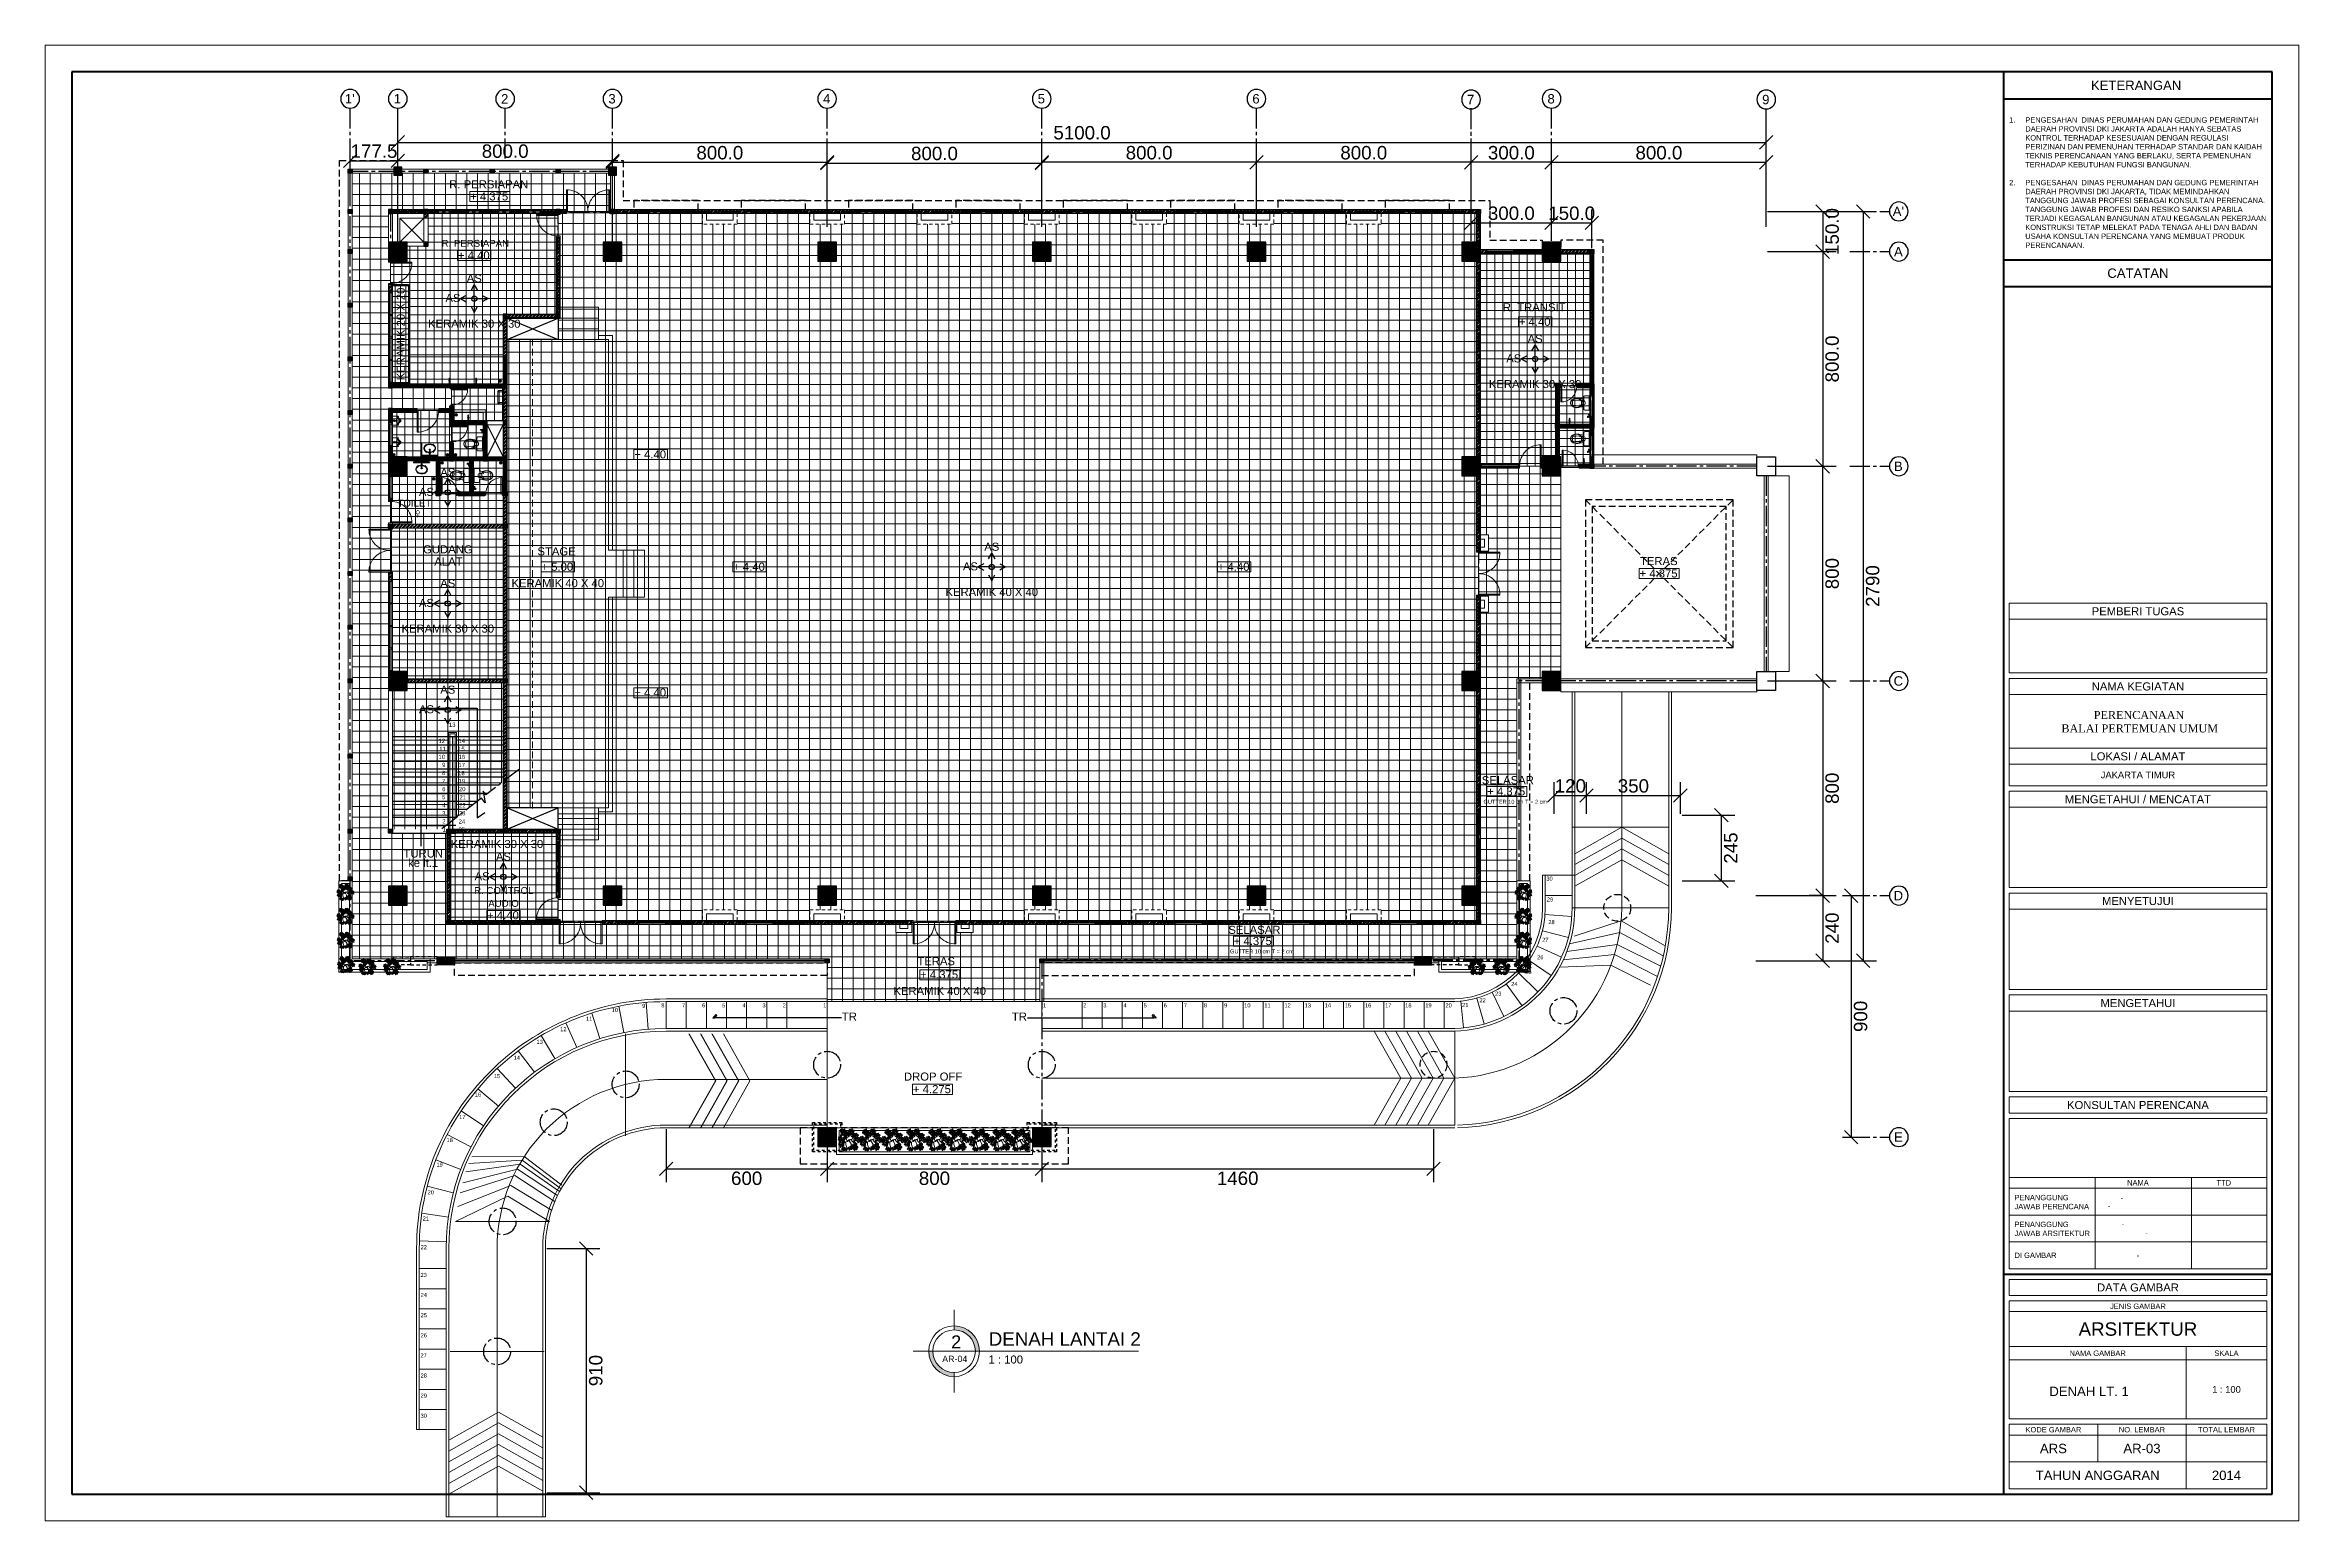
# Model space of a CAD drawing. Header units: inches. Extents: x 249 to 1192, y -18 to 440.
# Drawn here: x 417.2 to 501.2, y 170.5 to 225.5 of the extents above; entities that cross this region are included whole.
import ezdxf
from ezdxf.enums import TextEntityAlignment as Align

# ---------------------------------------------------------------- set-up
doc = ezdxf.new("R2010")
doc.units = ezdxf.units.IN
doc.header["$MEASUREMENT"] = 0
for name, pattern in [('CENTER2', [1.125, 0.75, -0.125, 0.125, -0.125]), ('DASHED2', [0.375, 0.25, -0.125]), ('HIDDEN', [0.375, 0.25, -0.125]), ('HIDDEN2', [0.1875, 0.125, -0.0625])]:
    doc.linetypes.add(name, pattern=pattern)
for name, color, linetype, lineweight in [('ARSIR BETON', 8, 'Continuous', 0), ('BESI', 201, 'Continuous', 0), ('DIMENSI', 85, 'Continuous', 20), ('DINDING', 6, 'Continuous', 0), ('DINDING2', 137, 'Continuous', 20), ('GRS KOP', 1, 'Continuous', 40), ('KACA', 141, 'Continuous', 30), ('keramik', 31, 'Continuous', 9), ('keramik1', 8, 'Continuous', 5), ('KERAMIKK', 142, 'Continuous', 5), ('kol', 1, 'Continuous', 30), ('KOP', 7, 'Continuous', 20), ('KUSEN', 16, 'Continuous', 15), ('LANTAI', 135, 'Continuous', 9), ('NOT', 7, 'Continuous', 9), ('PARTISI', 113, 'Continuous', 15), ('RAILING', 33, 'Continuous', 9), ('SANITAIR', 6, 'Continuous', 9), ('TEXT (KET. RUANG)', 7, 'Continuous', 5), ('TEXT (KETERANGAN)', 7, 'Continuous', 25), ('VEGETASI', 60, 'Continuous', 0)]:
    doc.layers.add(name, color=color, linetype=linetype, lineweight=lineweight)
for name, color, linetype in [('ARSIR DINDING', 64, 'Continuous'), ('AS', 15, 'CENTER2'), ('ATAP', 123, 'Continuous'), ('FURNITURE', 11, 'Continuous'), ('KOLOM', 5, 'Continuous')]:
    doc.layers.add(name, color=color, linetype=linetype)
doc.styles.add('ARIAL', font='arial.ttf')
doc.styles.add('R', font='romantic.ttf')
doc.styles.add('S', font='SIMPLEX', dxfattribs={"width": 1.1})
doc.styles.get("Standard").update_dxf_attribs({"font": 'arial.ttf'})
doc.dimstyles.new('UK. GDG PERTEMUAN', dxfattribs={"dimtxt": 0.5, "dimasz": 0.5, "dimexe": 0.5, "dimexo": 0.05, "dimgap": 0.1, "dimtad": 2, "dimdec": 0, "dimlfac": 100, "dimzin": 0, "dimdsep": 46, "dimtxsty": 'Standard', "dimblk": 'OBLIQUE', "dimcen": 0.09, "dimclrd": 8, "dimclre": 256, "dimclrt": 256, "dimadec": 0, "dimazin": 0, "dimtfac": 1, "dimtdec": 0, "dimtofl": 0, "dimtmove": 0, "dimatfit": 3, "dimldrblk": 'OBLIQUE', "dimfxl": 0, "dimtolj": 1, "dimtzin": 0, "dimarcsym": 0})
pattern_1 = [(45, (449.41455, 219.24052), (-0.06629126, 0.06629126), []), (45, (449.45874, 219.24052), (-0.06629126, 0.06629126), [])]
pattern_2 = [(45, (-256.74379, 15.55184), (-0.066291261, 0.066291261), []), (45, (-256.6996, 15.55184), (-0.066291261, 0.066291261), [])]
pattern_3 = [(45, (-256.74379, 15.551844), (-0.0265165043, 0.0265165043), []), (135, (-256.74379, 15.551844), (-0.0265165043, -0.0265165043), [])]

msp = doc.modelspace()

# ---------------------------------------------------------------- texts
at = {"insert": (430.914, 208.2172), "char_height": 0.340672, "attachment_point": 1}
msp.add_mtext_dynamic_manual_height_columns('{\\H1.0833x;♀}', width=0.019353, gutter_width=2, heights=[0], dxfattribs=at)
at = {"layer": 'NOT', "char_height": 0.3}
for s, insert, attachment_point in [('\\pi0.040789;AS', (432.8935, 216.9428), 1), ('AS', (432.6983, 216.2116), 3), ('\\pi0.040789;AS', (472.4317, 214.6933), 1), ('AS', (472.2365, 213.9622), 3), ('\\pi0.040789;AS', (431.9063, 209.7178), 1), ('AS', (431.7111, 208.9867), 3), ('\\pi0.040789;AS', (452.1812, 206.943), 1), ('AS', (451.986, 206.2119), 3), ('\\pi0.040789;AS', (431.9063, 205.5802), 1), ('AS', (431.7111, 204.849), 3), ('\\pi0.040789;AS', (431.9063, 201.6178), 1), ('AS', (431.7111, 200.8866), 3), ('\\pi0.040789;AS', (433.981, 195.393), 1), ('AS', (433.7858, 194.6619), 3)]:
    msp.add_mtext_dynamic_manual_height_columns(s, width=0.618755, gutter_width=12.5, heights=[0], dxfattribs=dict(at, insert=insert, attachment_point=attachment_point))
at = {"layer": 'NOT', "color": 1, "insert": (430.3232, 214.7252), "char_height": 0.3, "attachment_point": 2, "rotation": 90}
msp.add_mtext('KERAMIK 20 X 20', dxfattribs=at)
at = {"layer": 'NOT', "color": 1, "char_height": 0.3}
for s, insert, attachment_point in [('KERAMIK 30 X 30', (433.214, 215.2554), 2), ('KERAMIK 30 X 30', (472.7521, 213.0059), 2), ('KERAMIK 40 X 40', (436.3268, 205.5855), 2), ('KERAMIK 40 X 40', (452.5016, 205.2556), 2), ('KERAMIK 30 X 30', (432.2267, 203.8928), 2), ('KERAMIK 30 X 30', (434.0601, 195.5618), 8), ('KERAMIK 40 X 40', (450.5615, 190.388), 2)]:
    msp.add_mtext(s, dxfattribs=dict(at, insert=insert, attachment_point=attachment_point))
at = {"layer": 'TEXT (KET. RUANG)'}
for s, height, p in [('R. PERSIAPAN', 0.301499, (432.2792, 220.1484)), ('R. TRANSIT', 0.3015, (471.5468, 215.566)), ('STAGE ', 0.3015, (435.5688, 206.4701)), ('TERAS', 0.3015, (476.6592, 206.1095)), ('SELASAR', 0.3015, (470.7632, 197.9429)), ('SELASAR', 0.3015, (461.3165, 192.3665)), ('TERAS', 0.3015, (449.7267, 191.1992)), ('DROP OFF', 0.3015, (449.2265, 186.8966))]:
    msp.add_text(s, height=height, rotation=360, dxfattribs=at).set_placement(p)
for s, height, p in [('R. PERSIAPAN', 0.25678, (431.9983, 217.9718)), ('TOILET ', 0.25678, (430.3551, 208.2904)), ('GUDANG', 0.3015, (431.3062, 206.5464)), ('ALAT', 0.3015, (431.7245, 206.0922)), ('13', 0.15775, (432.2685, 200.078)), ('12', 0.15775, (431.8806, 199.4802)), ('11', 0.15775, (431.9094, 199.1802)), ('15', 0.15775, (432.6119, 199.1789)), ('14', 0.15775, (432.6241, 199.4802)), ('10', 0.15775, (431.8795, 198.8829)), ('8', 0.1578, (432.0163, 198.2829)), ('9', 0.1578, (432.0161, 198.5829)), ('18', 0.15775, (432.6127, 198.2789)), ('17', 0.15775, (432.6234, 198.5802)), ('16', 0.15775, (432.6288, 198.8829)), ('5', 0.1578, (432.0152, 197.3857)), ('7', 0.1578, (432.0151, 197.9829)), ('6', 0.1578, (432.0174, 197.6829)), ('19', 0.15775, (432.6283, 197.9829)), ('20', 0.15775, (432.6415, 197.6829)), ('21', 0.15775, (432.6611, 197.3762)), ('3', 0.1578, (432.0163, 196.783)), ('4', 0.1578, (432.0234, 197.0808)), ('2', 0.1578, (432.0207, 196.4802)), ('24', 0.15775, (432.6312, 196.4762)), ('23', 0.15775, (432.641, 196.783)), ('22', 0.15775, (432.6478, 197.0802)), ('1', 0.1578, (432.032, 196.1802)), ('25', 0.15775, (432.6294, 196.1789)), ('TURUN', 0.3015, (430.5756, 195.2115)), ('ke lt.1', 0.3015, (430.7467, 194.8592)), ('R. CONTROL ', 0.25678, (433.2084, 193.8515)), ('30', 0.15075, (473.1727, 194.3485)), ('AUDIO', 0.25678, (433.7377, 193.3737)), ('29', 0.15075, (473.1877, 193.5723)), ('28', 0.15075, (473.2441, 192.7285)), ('26', 0.15075, (472.8272, 191.4186)), ('27', 0.15075, (473.0152, 192.0699)), ('25', 0.15075, (472.3868, 190.878)), ('22', 0.15075, (470.6781, 189.8171)), ('23', 0.15075, (471.2606, 190.0647)), ('24', 0.15075, (471.8593, 190.4221)), ('11', 0.15075, (437.3786, 189.1304)), ('10', 0.15075, (438.333, 189.4524)), ('9', 0.1507, (439.4713, 189.6086)), ('8', 0.1507, (440.1846, 189.6266)), ('7', 0.1507, (440.9519, 189.6266)), ('6', 0.1507, (441.704, 189.6266)), ('5', 0.1507, (442.452, 189.6266)), ('4', 0.1507, (443.2098, 189.6266)), ('3', 0.1507, (443.953, 189.6266)), ('2', 0.1507, (444.7072, 189.6266)), ('1', 0.1507, (446.218, 189.6266)), ('TR', 0.3015, (446.9136, 189.1337)), ('TR', 0.3015, (453.25, 189.1337)), ('1', 0.1507, (454.4102, 189.6266)), ('2', 0.1507, (455.9102, 189.6266)), ('3', 0.1507, (456.6602, 189.6266)), ('4', 0.1507, (457.4102, 189.6266)), ('5', 0.1507, (458.1602, 189.6266)), ('6', 0.1507, (458.9102, 189.6266)), ('7', 0.1507, (459.6602, 189.6266)), ('8', 0.1507, (460.4102, 189.6266)), ('9', 0.1507, (461.1602, 189.6266)), ('10', 0.15075, (461.9102, 189.6266)), ('11', 0.15075, (462.6602, 189.6266)), ('12', 0.15075, (463.4102, 189.6266)), ('13', 0.15075, (464.1602, 189.6266)), ('14', 0.15075, (464.9102, 189.6266)), ('15', 0.15075, (465.6602, 189.6266)), ('16', 0.15075, (466.4102, 189.6266)), ('17', 0.15075, (467.1602, 189.6266)), ('18', 0.15075, (467.9102, 189.6266)), ('19', 0.15075, (468.6602, 189.6266)), ('20', 0.15075, (469.4102, 189.6266)), ('21', 0.15075, (470.03, 189.6413)), ('13', 0.15075, (435.5338, 188.2671)), ('12', 0.15075, (436.4163, 188.74)), ('14', 0.15075, (434.6824, 187.678)), ('15', 0.15075, (433.9399, 186.99)), ('16', 0.15075, (433.2339, 186.3019)), ('17', 0.15075, (432.6528, 185.4635)), ('18', 0.15075, (432.1816, 184.6065)), ('19', 0.15075, (431.805, 183.6929)), ('20', 0.15075, (431.4755, 182.6611)), ('21', 0.15075, (431.2911, 181.684)), ('22', 0.15075, (431.2135, 180.6154)), ('23', 0.15075, (431.2091, 179.5816)), ('24', 0.15075, (431.2135, 178.8316)), ('25', 0.15075, (431.2135, 178.0816)), ('26', 0.15075, (431.2135, 177.3316)), ('27', 0.15075, (431.2091, 176.5816)), ('28', 0.15075, (431.2135, 175.8316)), ('29', 0.15075, (431.2135, 175.0816)), ('30', 0.15075, (431.2135, 174.3316))]:
    msp.add_text(s, height=height, dxfattribs=at).set_placement(p)
at = {"layer": 'TEXT (KET. RUANG)', "char_height": 0.15, "width": 2.501394, "attachment_point": 1}
for insert in [(470.8278, 197.3636), (461.3812, 191.7873)]:
    msp.add_mtext('GUTTER 10 cm T = 2 cm', dxfattribs=dict(at, insert=insert))

# ---------------------------------------------------------------- blocks, each defined once
blk = doc.blocks.new('ELV.+4.40')
at = {"layer": 'TEXT (KET. RUANG)', "color": 1}
blk.add_lwpolyline([(5.397, 254.086), (6.64, 254.086), (6.64, 253.713), (5.397, 253.713)], close=True, dxfattribs=at)
at = {"layer": 'TEXT (KET. RUANG)'}
blk.add_text('+ 4.40', height=0.3015, dxfattribs=at).set_placement((5.409, 253.756))
blk = doc.blocks.new('P1')
for points in [[(-56.664, 234.186), (-56.664, 234.986), (-56.624, 234.986), (-56.624, 234.186), (-56.664, 234.186)], [(-55.064, 234.186), (-55.064, 234.986), (-55.104, 234.986), (-55.104, 234.186), (-55.064, 234.186)], [(-56.664, 234.186), (-55.864, 234.186)], [(-55.064, 234.186), (-55.864, 234.186)]]:
    blk.add_lwpolyline(points)
for points in [[(-56.704, 234.111), (-56.664, 234.111), (-56.664, 234.261), (-56.704, 234.261)], [(-55.024, 234.111), (-55.064, 234.111), (-55.064, 234.261), (-55.024, 234.261)]]:
    blk.add_lwpolyline(points, close=True)
for centre, start, end in [((-56.644, 234.206), 358.5312, 91.4688), ((-55.084, 234.206), 88.5312, 181.4688)]:
    blk.add_arc(centre, 0.78, start, end)
blk = doc.blocks.new('K1')
at = {"layer": 'ARSIR BETON'}
h = blk.add_hatch(dxfattribs=at)
h.set_pattern_fill('ANSI37', color=256, scale=0.15, style=0)
h.set_pattern_definition([(45, (258.37489, 277.120751), (-0.01325825, 0.01325825), []), (135, (258.37489, 277.120751), (-0.01325825, -0.01325825), [])])
h.paths.add_polyline_path([(259.125, 277.171), (259.125, 277.871), (258.425, 277.871), (258.425, 277.171)])
at = {"layer": 'KOLOM'}
blk.add_lwpolyline([(258.425, 277.171), (259.125, 277.171), (259.125, 277.871), (258.425, 277.871)], close=True, dxfattribs=at)
for points in [[(258.725, 277.571), (258.825, 277.471)], [(258.725, 277.471), (258.825, 277.571)]]:
    blk.add_lwpolyline(points, dxfattribs=at)
blk = doc.blocks.new('K2')
at = {"layer": 'ARSIR BETON'}
h = blk.add_hatch(dxfattribs=at)
h.set_pattern_fill('ANSI37', color=256, scale=0.1, style=0)
h.set_pattern_definition([(45, (-38.743626, 268.082874), (-0.0088388, 0.0088388), []), (135, (-38.743626, 268.082874), (-0.0088388, -0.0088388), [])])
h.paths.add_polyline_path([(-38.594, 268.233), (-38.744, 268.233), (-38.744, 268.083), (-38.594, 268.083)])
at = {"layer": 'KOLOM'}
blk.add_lwpolyline([(-38.744, 268.083), (-38.594, 268.083), (-38.594, 268.233), (-38.744, 268.233)], close=True, dxfattribs=at)
blk = doc.blocks.new('ELV. 4.50')
at = {"layer": 'TEXT (KET. RUANG)', "color": 1}
blk.add_lwpolyline([(9.395, 256.673), (10.638, 256.673), (10.638, 256.3), (9.395, 256.3)], close=True, dxfattribs=at)
at = {"layer": 'TEXT (KET. RUANG)'}
blk.add_text('+ 5.00', height=0.3015, dxfattribs=at).set_placement((9.407, 256.344))
blk = doc.blocks.new('+4375')
at = {"layer": 'TEXT (KET. RUANG)', "color": 1}
blk.add_lwpolyline([(875.846, 246.832), (877.335, 246.832), (877.335, 246.459), (875.846, 246.459)], close=True, dxfattribs=at)
at = {"layer": 'TEXT (KET. RUANG)'}
blk.add_text('+ 4.375', height=0.3015, dxfattribs=at).set_placement((875.858, 246.502))
blk = doc.blocks.new('BRANCHT', base_point=(1.55, 0.55))
for p, q in [((1.51, 0.64), (1.52, 0.66)), ((1.53, 0.61), (1.51, 0.64)), ((1.52, 0.66), (1.55, 0.66)), ((1.55, 0.63), (1.53, 0.61)), ((1.54, 0.5), (1.55, 0.57)), ((1.54, 0.47), (1.54, 0.5)), ((1.55, 0.43), (1.54, 0.47)), ((1.55, 0.66), (1.58, 0.62)), ((1.55, 0.66), (1.55, 0.66)), ((1.57, 0.6), (1.55, 0.63)), ((1.55, 0.57), (1.57, 0.6)), ((1.58, 0.41), (1.55, 0.43)), ((1.57, 0.68), (1.61, 0.68)), ((1.6, 0.64), (1.57, 0.68)), ((1.57, 0.47), (1.59, 0.43)), ((1.61, 0.47), (1.57, 0.47)), ((1.58, 0.62), (1.6, 0.64)), ((1.59, 0.43), (1.58, 0.41)), ((1.6, 0.58), (1.59, 0.54)), ((1.59, 0.54), (1.61, 0.49)), ((1.62, 0.64), (1.6, 0.58)), ((1.6, 0.58), (1.67, 0.56)), ((1.61, 0.68), (1.65, 0.66)), ((1.63, 0.45), (1.61, 0.47)), ((1.64, 0.54), (1.62, 0.53)), ((1.62, 0.53), (1.64, 0.48)), ((1.68, 0.43), (1.63, 0.45)), ((1.65, 0.66), (1.64, 0.61)), ((1.64, 0.61), (1.64, 0.59)), ((1.64, 0.59), (1.67, 0.6)), ((1.69, 0.52), (1.64, 0.54)), ((1.64, 0.48), (1.66, 0.49)), ((1.66, 0.49), (1.69, 0.47)), ((1.67, 0.6), (1.71, 0.56)), ((1.67, 0.6), (1.67, 0.6)), ((1.69, 0.47), (1.68, 0.43)), ((1.71, 0.56), (1.69, 0.52))]:
    blk.add_line(p, q)
blk = doc.blocks.new('T36')
for p, q in [((-0.111, -0.002), (-0.091, 0.108)), ((-0.017, 0.011), (-0.027, -0.001)), ((0.004, 0.007), (-0.017, 0.011)), ((0.016, -0.003), (0.004, 0.007)), ((0.016, -0.003), (0.026, 0.019)), ((0.026, 0.019), (0.124, 0.032)), ((0.07, 0.025), (0.136, -0.06)), ((0.151, 0.1), (0.083, 0.163)), ((0.124, 0.032), (0.151, 0.1)), ((-0.074, -0.06), (-0.174, -0.088)), ((-0.138, -0.078), (-0.138, -0.185)), ((-0.138, -0.185), (-0.081, -0.353)), ((-0.028, -0.013), (-0.111, -0.002)), ((-0.028, -0.013), (-0.074, -0.06)), ((-0.027, -0.001), (-0.028, -0.013)), ((-0.028, -0.013), (-0.026, -0.024)), ((-0.026, -0.024), (-0.018, -0.031)), ((-0.018, -0.031), (-0.001, -0.034)), ((-0.001, -0.034), (0.004, -0.034)), ((0.004, -0.034), (0.013, -0.024)), ((0.004, -0.034), (0.075, -0.149)), ((0.013, -0.024), (0.02, -0.01)), ((0.02, -0.01), (0.016, -0.003)), ((0.075, -0.149), (0.073, -0.293)), ((0.136, -0.06), (0.229, -0.154))]:
    blk.add_line(p, q)
at = {"xscale": 0.8515584, "yscale": 0.8515584, "zscale": 0.8515584}
for p, rotation in [((-0.318, 0.042), 180), ((-0.215, 0.309), 120), ((-0.195, 0), 180), ((-0.121, 0.222), 120), ((-0.095, 0.107), 120), ((0.06, 0.183), 59.99999999999999), ((0.068, 0.33), 59.99999999999999), ((0.243, 0.158), 59.99999999999999), ((-0.298, -0.123), 240), ((-0.168, -0.321), 240), ((0.029, -0.277), 299.9999999999999), ((0.187, -0.168), 299.9999999999999), ((0.233, -0.285), 299.9999999999999)]:
    blk.add_blockref('BRANCHT', p, dxfattribs=dict(at, rotation=rotation))
for p in [(0.192, 0.052), (0.348, -0.001)]:
    blk.add_blockref('BRANCHT', p, dxfattribs=at)
blk = doc.blocks.new('+4275')
at = {"layer": 'TEXT (KET. RUANG)', "color": 1}
blk.add_lwpolyline([(875.579, 243.419), (877.068, 243.419), (877.068, 243.046), (875.579, 243.046)], close=True, dxfattribs=at)
at = {"layer": 'TEXT (KET. RUANG)'}
blk.add_text('+ 4.275', height=0.3015, dxfattribs=at).set_placement((875.591, 243.089))
blk = doc.blocks.new('TENDA')
at = {"linetype": 'HIDDEN'}
for points in [[(738.833, 192.212), (744.333, 192.212), (744.333, 197.712), (738.833, 197.712)], [(739.083, 192.462), (744.083, 192.462), (744.083, 197.462), (739.083, 197.462)]]:
    blk.add_lwpolyline(points, close=True, dxfattribs=at)
for points in [[(738.833, 197.712), (744.333, 192.212)], [(738.833, 192.212), (744.333, 197.712)]]:
    blk.add_lwpolyline(points, dxfattribs=at)
blk = doc.blocks.new('p toilet')
at = {"layer": 'KUSEN'}
for points in [[(611.218, 191.392), (611.218, 191.992), (611.178, 191.992), (611.178, 191.392)], [(610.618, 191.342), (610.578, 191.342), (610.578, 191.442), (610.618, 191.442)], [(611.258, 191.342), (611.218, 191.342), (611.218, 191.442), (611.258, 191.442)]]:
    blk.add_lwpolyline(points, close=True, dxfattribs=at)
blk.add_lwpolyline([(611.218, 191.392), (610.618, 191.392)], dxfattribs=at)
blk.add_arc((611.198, 191.412), 0.581, 88.02661, 176.99428, dxfattribs=at)
blk = doc.blocks.new('*X70')
at = {"color": 0}
for p, q in [((-1015, 2418), (-1013, 2418)), ((-1015, 2416), (-1013, 2416)), ((-1015, 2415), (-1013, 2415)), ((-1015, 2414), (-1013, 2414)), ((-1015, 2412), (-1013, 2412)), ((-1015, 2411), (-1013, 2411)), ((-1015, 2410), (-1013, 2410)), ((-1015, 2409), (-1013, 2409)), ((-1015, 2408), (-1013, 2408)), ((-1015, 2406), (-1013, 2406)), ((-1015, 2405), (-1013, 2405))]:
    blk.add_line(p, q, dxfattribs=at)
blk = doc.blocks.new('*X71')
at = {"color": 0}
for p, q in [((1009, 3570), (1016, 3570)), ((1010, 3569), (1017, 3569)), ((1011, 3568), (1017, 3568)), ((1011, 3566), (1018, 3566)), ((1012, 3565), (1018, 3565)), ((1012, 3564), (1018, 3564)), ((1012, 3562), (1018, 3562)), ((1012, 3561), (1019, 3561)), ((1012, 3560), (1019, 3560)), ((1013, 3559), (1019, 3559)), ((1013, 3558), (1019, 3558)), ((1013, 3556), (1019, 3556)), ((1013, 3555), (1019, 3555))]:
    blk.add_line(p, q, dxfattribs=at)
blk = doc.blocks.new('JET SHOWER TOTO 403SV3 ATAS')
for p, q in [((-159, 3064), (-273, 3064)), ((-272, 3071), (-272, 3057)), ((-272, 3071), (-270, 3071)), ((-272, 3057), (-270, 3057)), ((-270, 3071), (-269, 3074)), ((-270, 3071), (-270, 3057)), ((-270, 3057), (-269, 3043)), ((-259, 3084), (-258, 3084)), ((-259, 3034), (-258, 3034)), ((-258, 3084), (-258, 3034)), ((-258, 3069), (-249, 3069)), ((-258, 3059), (-249, 3059)), ((-249, 3070), (-244, 3077)), ((-249, 3070), (-249, 3064)), ((-249, 3057), (-249, 3064)), ((-249, 3057), (-244, 3051)), ((-244, 3075), (-244, 3053)), ((-237, 3076), (-237, 3051)), ((-237, 3075), (-237, 3075)), ((-237, 3075), (-236, 3075)), ((-237, 3052), (-236, 3052)), ((-227, 2967), (-226, 2974)), ((-221, 3064), (-221, 3079)), ((-221, 3064), (-221, 3034)), ((-221, 3034), (-211, 3034)), ((-218, 3025), (-217, 3038)), ((-206, 3039), (-216, 3039)), ((-211, 2958), (-211, 3037)), ((-211, 3034), (-211, 2993)), ((-211, 3013), (-211, 2975)), ((-211, 2968), (-211, 2994)), ((-205, 3075), (-193, 3075)), ((-203, 3025), (-205, 3038)), ((-203, 3075), (-193, 3075)), ((-203, 3052), (-193, 3052)), ((-182, 3018), (-198, 3017)), ((-195, 2967), (-195, 2974)), ((-182, 2970), (-195, 2971)), ((-188, 3085), (-193, 3075)), ((-193, 3075), (-193, 3052)), ((-188, 3042), (-193, 3052)), ((-187, 3058), (-176, 3069)), ((-187, 3069), (-176, 3058)), ((-185, 3086), (-185, 3043)), ((-184, 3088), (-182, 3088)), ((-184, 3040), (-182, 3040)), ((-182, 3102), (-182, 2943)), ((-182, 3074), (-167, 3074)), ((-182, 3073), (-166, 3073)), ((-182, 3054), (-166, 3054)), ((-182, 3053), (-167, 3053)), ((-166, 3073), (-167, 3074)), ((-167, 3074), (-167, 3053)), ((-166, 3054), (-167, 3053)), ((-166, 3073), (-166, 3054))]:
    blk.add_line(p, q)
for points in [[(-237, 3075, 0.114587), (-237, 3076, 0.103766), (-238, 3077, 0.091411), (-239, 3077, 0.084254), (-240, 3078, 0.084254), (-242, 3077, 0.091411), (-243, 3077, 0.103766), (-243, 3076, 0.114587), (-243, 3075, 0.114587), (-243, 3074, 0.103766), (-243, 3073, 0.091411), (-242, 3073, 0.084254), (-240, 3072, 0.084254), (-239, 3073, 0.091411), (-238, 3073, 0.103766), (-237, 3074, 0.114587)], [(-240, 3058, 0.164064), (-239, 3059, 0.105853), (-238, 3060, 0.069292), (-238, 3062, 0.055499), (-237, 3064, 0.055499), (-238, 3066, 0.069292), (-238, 3068, 0.105853), (-239, 3069, 0.164064), (-240, 3069, 0.164064), (-241, 3069, 0.105853), (-242, 3068, 0.069292), (-243, 3066, 0.055499), (-243, 3064, 0.055499), (-243, 3062, 0.069292), (-242, 3060, 0.105853), (-241, 3059, 0.164064)], [(-237, 3052, -0.114587), (-237, 3051, -0.103766), (-238, 3051, -0.091411), (-239, 3050, -0.084254), (-240, 3050, -0.084254), (-242, 3050, -0.091411), (-243, 3051, -0.103766), (-243, 3051, -0.114587), (-243, 3052, -0.114587), (-243, 3053, -0.103766), (-243, 3054, -0.091411), (-242, 3055, -0.084254), (-240, 3055, -0.084254), (-239, 3055, -0.091411), (-238, 3054, -0.103766), (-237, 3053, -0.114587)], [(-225, 2965, 0.244063), (-224, 2964, 0.082589), (-221, 2962, 0.040895), (-216, 2962, 0.030051), (-211, 2961, 0.030051), (-205, 2962, 0.040895), (-201, 2962, 0.082589), (-197, 2964, 0.244063), (-197, 2965, 0.244063), (-197, 2966, 0.082589), (-201, 2968, 0.040895), (-205, 2969, 0.030051), (-211, 2969, 0.030051), (-216, 2969, 0.040895), (-221, 2968, 0.082589), (-224, 2966, 0.244063)], [(-222, 2965, 0.063482), (-221, 2965, 0.076525), (-221, 2965, 0.107139), (-221, 2965, 0.147244), (-221, 2965, 0.147244), (-221, 2965, 0.107139), (-221, 2966, 0.076525), (-221, 2966, 0.063482), (-222, 2966, 0.063482), (-222, 2966, 0.076525), (-222, 2966, 0.107139), (-222, 2965, 0.147244), (-223, 2965, 0.147244), (-222, 2965, 0.107139), (-222, 2965, 0.076525), (-222, 2965, 0.063482)], [(-217, 2967, 0.063482), (-217, 2967, 0.076525), (-216, 2967, 0.107139), (-216, 2967, 0.147244), (-216, 2967, 0.147244), (-216, 2967, 0.107139), (-216, 2968, 0.076525), (-217, 2968, 0.063482), (-217, 2968, 0.063482), (-217, 2968, 0.076525), (-217, 2968, 0.107139), (-218, 2967, 0.147244), (-218, 2967, 0.147244), (-218, 2967, 0.107139), (-217, 2967, 0.076525), (-217, 2967, 0.063482)], [(-216, 2962, 0.063482), (-216, 2962, 0.076525), (-216, 2963, 0.107139), (-216, 2963, 0.147244), (-216, 2963, 0.147244), (-216, 2963, 0.107139), (-216, 2963, 0.076525), (-216, 2963, 0.063482), (-216, 2963, 0.063482), (-217, 2963, 0.076525), (-217, 2963, 0.107139), (-217, 2963, 0.147244), (-217, 2963, 0.147244), (-217, 2963, 0.107139), (-217, 2963, 0.076525), (-217, 2962, 0.063482)], [(-211, 2968, 0.063482), (-210, 2968, 0.076525), (-210, 2968, 0.107139), (-210, 2968, 0.147244), (-210, 2968, 0.147244), (-210, 2968, 0.107139), (-210, 2968, 0.076525), (-210, 2969, 0.063482), (-211, 2969, 0.063482), (-211, 2969, 0.076525), (-211, 2968, 0.107139), (-211, 2968, 0.147244), (-212, 2968, 0.147244), (-211, 2968, 0.107139), (-211, 2968, 0.076525), (-211, 2968, 0.063482)], [(-211, 2965, 0.063482), (-210, 2965, 0.076525), (-210, 2965, 0.107139), (-210, 2965, 0.147244), (-210, 2965, 0.147244), (-210, 2965, 0.107139), (-210, 2965, 0.076525), (-210, 2966, 0.063482), (-211, 2966, 0.063482), (-211, 2966, 0.076525), (-211, 2965, 0.107139), (-212, 2965, 0.147244), (-212, 2965, 0.147244), (-212, 2965, 0.107139), (-211, 2965, 0.076525), (-211, 2965, 0.063482)], [(-211, 2962, 0.063482), (-210, 2962, 0.076525), (-210, 2962, 0.107139), (-210, 2962, 0.147244), (-210, 2962, 0.147244), (-210, 2962, 0.107139), (-210, 2962, 0.076525), (-210, 2963, 0.063482), (-211, 2963, 0.063482), (-211, 2963, 0.076525), (-211, 2962, 0.107139), (-212, 2962, 0.147244), (-212, 2962, 0.147244), (-212, 2962, 0.107139), (-211, 2962, 0.076525), (-211, 2962, 0.063482)], [(-206, 2967, 0.063482), (-205, 2967, 0.076525), (-205, 2967, 0.107139), (-205, 2967, 0.147244), (-205, 2968, 0.147244), (-205, 2968, 0.107139), (-205, 2968, 0.076525), (-205, 2968, 0.063482), (-206, 2968, 0.063482), (-206, 2968, 0.076525), (-206, 2968, 0.107139), (-206, 2968, 0.147244), (-206, 2968, 0.147244), (-206, 2967, 0.107139), (-206, 2967, 0.076525), (-206, 2967, 0.063482)], [(-205, 2962, 0.063482), (-204, 2962, 0.076525), (-204, 2962, 0.107139), (-204, 2963, 0.147244), (-204, 2963, 0.147244), (-204, 2963, 0.107139), (-204, 2963, 0.076525), (-204, 2963, 0.063482), (-205, 2963, 0.063482), (-205, 2963, 0.076525), (-205, 2963, 0.107139), (-205, 2963, 0.147244), (-206, 2963, 0.147244), (-205, 2963, 0.107139), (-205, 2962, 0.076525), (-205, 2962, 0.063482)], [(-200, 2965, 0.063482), (-199, 2965, 0.076525), (-199, 2965, 0.107139), (-199, 2965, 0.147244), (-199, 2965, 0.147244), (-199, 2965, 0.107139), (-199, 2965, 0.076525), (-199, 2966, 0.063482), (-200, 2966, 0.063482), (-200, 2966, 0.076525), (-200, 2965, 0.107139), (-200, 2965, 0.147244), (-200, 2965, 0.147244), (-200, 2965, 0.107139), (-200, 2965, 0.076525), (-200, 2965, 0.063482)]]:
    blk.add_lwpolyline(points, format="xyb", close=True)
for points in [[(-211, 2971, 0.032506), (-217, 2971, 0.043954), (-222, 2970, 0.086557), (-226, 2968, 0.234077), (-227, 2967, 0.2316), (-226, 2965, 0.086557)], [(-211, 2978, 0.026666), (-217, 2977, 0.036581), (-222, 2977, 0.076377), (-226, 2975, 0.258801), (-226, 2974, 0.258801)], [(-195, 2974, 0.258801), (-196, 2975, 0.076377), (-200, 2977, 0.036581), (-204, 2977, 0.026666), (-211, 2978, 0.026666)], [(-211, 2971, -0.032506), (-204, 2971, -0.043954), (-200, 2970, -0.086557), (-196, 2968, -0.234077), (-195, 2967, -0.2316), (-196, 2965, -0.086557)]]:
    blk.add_lwpolyline(points, format="xyb")
for centre, radius, start, end in [((-260, 3064), 13.7, 149.24357, 210.75643), ((-259, 3074), 10, 90, 175.60129), ((-259, 3044), 10, 182.48955, 270), ((-240, 3075), 4.1, 25.31617, 148.85978), ((-240, 3053), 4.1, 211.14022, 334.68383), ((-236, 3085), 10, 270, 282.17925), ((-236, 3042), 10, 77.82075, 90), ((-219, 3008), 69, 77.82075, 102.17925), ((-219, 3119), 69, 257.82075, 282.17925), ((-26, 2981), 200, 169.04916, 182.15247), ((-216, 2977), 15.5, 231.54927, 261.78089), ((-221, 3018), 2, 99.96394, 169.04916), ((-211, 2961), 60, 79.71779, 99.96394), ((-229, 3026), 11.4, 327.98326, 355.24666), ((-216, 3038), 1, 90, 173.66667), ((-206, 3038), 1, 6.33333, 90), ((-203, 3085), 10, 257.82075, 270), ((-203, 3042), 10, 90, 102.17925), ((-192, 3026), 11.4, 184.75334, 212.01674), ((-205, 2977), 15.5, 278.21911, 308.45073), ((-201, 3018), 2, 10.95084, 80.03606), ((-395, 2981), 200, 357.84753, 10.95084), ((-184, 3083), 5, 90, 152.52557), ((-184, 3045), 5, 207.47443, 270)]:
    blk.add_arc(centre, radius, start, end)
at = {"color": 7}
blk.add_blockref('*X70', (744, 653), dxfattribs=at)
at = {"rotation": 90}
blk.add_blockref('*X71', (3344, 1959), dxfattribs=at)
at = {"xscale": -1, "rotation": 270}
blk.add_blockref('*X71', (-3766, 1959), dxfattribs=at)
blk = doc.blocks.new('KLO TOTO C438 ATAS')
for p, q in [((373.9, 174.6), (373.9, 108.7)), ((377.4, 169.2), (392.6, 169.2)), ((375.9, 167.7), (375.9, 142.7)), ((375.9, 117.7), (375.9, 142.7)), ((377.4, 116.2), (392.6, 116.2)), ((395.7, 119.3), (396.5, 119.3)), ((396.1, 123.1), (397.4, 123.1)), ((396.4, 125.8), (397.4, 125.8)), ((396.6, 156.4), (418.2, 160)), ((396.6, 129), (418.2, 125.4)), ((396.8, 123.1), (396.8, 119.6)), ((397.7, 123.4), (397.7, 125.5)), ((401.3, 150.3), (401.3, 148.6)), ((401.3, 135.1), (401.3, 136.8)), ((405, 150.6), (401.6, 150.6)), ((405, 148.3), (401.6, 148.3)), ((405, 137.1), (401.6, 137.1)), ((405, 134.8), (401.6, 134.8)), ((405, 152), (405, 142.7)), ((405, 133.4), (405, 142.7)), ((406.9, 153.8), (406.9, 154.9)), ((406.9, 131.6), (406.9, 130.5))]:
    blk.add_line(p, q)
for centre in [(410.1, 150.7), (410.1, 134.7)]:
    blk.add_circle(centre, 0.55)
for centre, radius, start, end in [((377.4, 167.7), 1.5, 90, 180), ((392.6, 166.2), 3.05, 6.73341, 90), ((377.4, 117.7), 1.5, 180, 270), ((399.5, 142.7), 8.88, 104.91084, 180), ((399.5, 142.7), 8.88, 180, 255.08916), ((392.6, 119.3), 3.05, 270, 353.26659), ((191.4, 142.4), 205.7, 0.0873, 6.73341), ((191.4, 143), 205.7, 353.26659, 359.9127), ((396.5, 119.6), 0.307, 270, 0), ((417.3, 46), 107.2, 79.97911, 100.80313), ((417.3, 240), 107.8, 259.25593, 279.96184), ((397.4, 125.5), 0.307, 0, 90), ((397.4, 123.4), 0.307, 270, 0), ((401.6, 150.3), 0.307, 90, 180), ((401.6, 148.6), 0.307, 180, 270), ((401.6, 136.8), 0.307, 90, 180), ((401.6, 135.1), 0.307, 180, 270), ((405.3, 152), 0.307, 134.06444, 180), ((405.3, 133.4), 0.307, 180, 225.93556), ((423.1, 133.6), 25.9, 48.60094, 134.06444), ((423.1, 151.8), 25.9, 225.93556, 311.39906), ((407.2, 154.9), 0.307, 126.61339, 180), ((407.2, 130.5), 0.307, 180, 233.38661), ((423, 133.6), 26.9, 100.33326, 126.61339), ((423, 151.8), 26.9, 233.38661, 259.70593), ((423, 133.6), 26.9, 48.65161, 100.33326), ((423, 151.8), 26.9, 259.70593, 311.34839), ((435.7, 150.6), 1, 25.79836, 76.67439), ((435.7, 134.8), 1, 283.32561, 334.20164), ((419.5, 142.7), 19.1, 360, 25.79836), ((419.5, 142.7), 19.1, 334.20164, 0), ((431.6, 142.9), 13.2, 359.28769, 49.9182), ((431.6, 142.5), 13.2, 310.0818, 0.71231), ((431.6, 142.9), 14.2, 359.28769, 49.9182), ((431.6, 142.5), 14.2, 310.0818, 0.71231)]:
    blk.add_arc(centre, radius, start, end)
blk = doc.blocks.new('P2')
for points in [[(278.943, 273.059), (278.943, 273.019), (279.093, 273.019), (279.093, 273.059)], [(278.943, 272.178), (278.943, 272.218), (279.093, 272.218), (279.093, 272.178)]]:
    blk.add_lwpolyline(points, close=True)
for points in [[(279.018, 273.019), (279.018, 272.219)], [(279.018, 273.019), (279.818, 273.019), (279.818, 272.979), (279.018, 272.979), (279.018, 273.019)]]:
    blk.add_lwpolyline(points)
blk.add_arc((279.038, 272.999), 0.78, 268.5312, 1.4688)
blk = doc.blocks.new('toilet-dsr$0$PAKU')
for p in [(-2, 33), (2, 33)]:
    blk.add_line(p, (0, 0))
blk.add_lwpolyline([(-5, 33), (5, 33), (5, 35), (-5, 35)], close=True)
blk = doc.blocks.new('wastafel')
at = {"lineweight": 5, "ltscale": 0.5}
for p, q in [((4134.544, 1540.266), (4134.549, 1540.277)), ((4134.544, 1540.266), (4134.579, 1540.25)), ((4134.549, 1540.277), (4134.584, 1540.26)), ((4134.722, 1540.027), (4134.716, 1540.066)), ((4134.722, 1540.027), (4134.733, 1540.029)), ((4134.733, 1540.029), (4134.727, 1540.067)), ((4134.772, 1540.437), (4134.761, 1540.435)), ((4134.761, 1540.435), (4134.767, 1540.396)), ((4134.772, 1540.437), (4134.779, 1540.398)), ((4134.946, 1540.187), (4134.91, 1540.204)), ((4134.951, 1540.197), (4134.915, 1540.214)), ((4134.951, 1540.197), (4134.946, 1540.187))]:
    blk.add_line(p, q, dxfattribs=at)
for p, q in [((4134.676, 1539.855), (4134.902, 1540.031)), ((4134.676, 1539.855), (4134.679, 1539.85)), ((4134.678, 1539.852), (4134.904, 1540.028)), ((4134.764, 1539.856), (4134.746, 1539.843)), ((4134.766, 1539.88), (4134.753, 1539.87)), ((4134.784, 1539.831), (4134.753, 1539.87)), ((4134.773, 1539.845), (4134.755, 1539.831)), ((4134.815, 1539.895), (4134.782, 1539.899)), ((4134.797, 1539.841), (4134.784, 1539.831)), ((4134.823, 1539.885), (4134.818, 1539.849)), ((4134.853, 1539.888), (4134.859, 1539.881)), ((4134.858, 1539.893), (4134.855, 1539.89)), ((4134.867, 1539.887), (4134.855, 1539.878)), ((4134.858, 1539.892), (4134.864, 1539.884)), ((4134.858, 1539.88), (4134.915, 1539.807)), ((4134.864, 1539.885), (4134.921, 1539.812)), ((4135.129, 1540.207), (4134.902, 1540.031)), ((4135.131, 1540.205), (4134.904, 1540.028)), ((4135.047, 1540.04), (4135.051, 1540.042)), ((4135.048, 1540.04), (4135.053, 1540.032)), ((4135.05, 1540.029), (4135.062, 1540.039)), ((4135.052, 1540.043), (4135.058, 1540.036)), ((4135.053, 1540.032), (4135.11, 1539.959)), ((4135.055, 1540.081), (4135.059, 1540.114)), ((4135.059, 1540.036), (4135.116, 1539.963)), ((4135.063, 1540.072), (4135.099, 1540.067)), ((4135.082, 1540.126), (4135.095, 1540.136)), ((4135.125, 1540.097), (4135.095, 1540.136)), ((4135.105, 1540.122), (4135.123, 1540.136)), ((4135.112, 1540.086), (4135.125, 1540.097)), ((4135.115, 1540.11), (4135.132, 1540.124)), ((4135.129, 1540.207), (4135.132, 1540.202))]:
    blk.add_line(p, q)
at = {"lineweight": 5}
for p, q in [((4134.841, 1540.079), (4134.801, 1540.141)), ((4134.817, 1540.155), (4134.802, 1540.144)), ((4134.814, 1540.082), (4134.812, 1540.082)), ((4134.844, 1540.083), (4134.815, 1540.129)), ((4134.816, 1540.132), (4134.823, 1540.138)), ((4134.82, 1540.154), (4134.867, 1540.098)), ((4134.826, 1540.137), (4134.862, 1540.097)), ((4134.841, 1540.079), (4134.844, 1540.082)), ((4134.845, 1540.066), (4134.848, 1540.062)), ((4134.867, 1540.098), (4134.863, 1540.095)), ((4134.871, 1540.125), (4134.872, 1540.127)), ((4134.878, 1540.091), (4134.881, 1540.087))]:
    blk.add_line(p, q, dxfattribs=at)
at = {"const_width": 0.00306}
for points in [[(4134.594, 1540.118, -0.225565), (4134.576, 1540.208)], [(4134.576, 1540.208, -0.068407), (4134.597, 1540.26)], [(4134.675, 1540.075, -0.225565), (4134.594, 1540.118)], [(4134.597, 1540.26, -0.102908), (4134.667, 1540.339)], [(4134.667, 1540.339, -0.102908), (4134.763, 1540.384)], [(4134.731, 1540.08, -0.068407), (4134.675, 1540.075)], [(4134.816, 1540.117, -0.090064), (4134.731, 1540.08)], [(4134.763, 1540.384, -0.068407), (4134.819, 1540.389)], [(4134.819, 1540.389, -0.225565), (4134.9, 1540.346)], [(4134.897, 1540.204, -0.089645), (4134.838, 1540.133)], [(4134.918, 1540.256, -0.068407), (4134.897, 1540.204)], [(4134.9, 1540.346, -0.225565), (4134.918, 1540.256)]]:
    blk.add_lwpolyline(points, format="xyb", dxfattribs=at)
for points in [[(4134.681, 1539.826), (4134.663, 1539.85), (4134.675, 1539.859), (4134.68, 1539.86), (4134.681, 1539.858), (4134.676, 1539.857), (4134.666, 1539.849), (4134.682, 1539.829), (4134.696, 1539.84), (4134.697, 1539.838)], [(4134.666, 1539.849), (4134.674, 1539.856), (4134.69, 1539.836), (4134.682, 1539.829)], [(4134.803, 1539.832), (4134.759, 1539.889), (4134.773, 1539.9), (4134.817, 1539.843)], [(4134.848, 1539.867), (4134.845, 1539.87), (4134.877, 1539.895), (4134.879, 1539.891)], [(4135.075, 1540.043), (4135.072, 1540.046), (4135.04, 1540.022), (4135.043, 1540.019)], [(4135.119, 1540.078), (4135.075, 1540.135), (4135.061, 1540.124), (4135.105, 1540.067)], [(4135.155, 1540.194), (4135.137, 1540.218), (4135.125, 1540.209), (4135.122, 1540.204), (4135.124, 1540.203), (4135.126, 1540.207), (4135.136, 1540.215), (4135.152, 1540.195), (4135.138, 1540.184), (4135.139, 1540.182)], [(4135.136, 1540.215), (4135.128, 1540.209), (4135.144, 1540.188), (4135.152, 1540.195)]]:
    blk.add_lwpolyline(points, close=True)
for points in [[(4134.906, 1540.026), (4134.679, 1539.85), (4134.69, 1539.836), (4134.759, 1539.889)], [(4134.773, 1539.9), (4134.917, 1540.012)], [(4134.935, 1539.988), (4134.815, 1539.895), (4134.823, 1539.885), (4134.943, 1539.979)], [(4134.906, 1540.026), (4135.132, 1540.202), (4135.144, 1540.188), (4135.075, 1540.135)], [(4135.061, 1540.124), (4134.917, 1540.012)], [(4134.935, 1539.988), (4135.055, 1540.081), (4135.063, 1540.072), (4134.943, 1539.979)]]:
    blk.add_lwpolyline(points)
for points in [[(4134.793, 1539.88, -0.414214), (4134.793, 1539.877), (4134.792, 1539.876), (4134.773, 1539.9), (4134.797, 1539.919), (4134.798, 1539.918, -0.414214), (4134.797, 1539.915), (4134.78, 1539.901, 0.414214), (4134.779, 1539.897)], [(4134.803, 1539.867, 0.414214), (4134.8, 1539.868), (4134.799, 1539.867), (4134.817, 1539.843), (4134.841, 1539.862), (4134.84, 1539.863, 0.414214), (4134.838, 1539.863), (4134.82, 1539.849, -0.414214), (4134.816, 1539.85)], [(4135.076, 1540.099, 0.414214), (4135.078, 1540.099), (4135.079, 1540.1), (4135.061, 1540.124), (4135.037, 1540.105), (4135.038, 1540.104, 0.414214), (4135.04, 1540.104), (4135.058, 1540.117, -0.414214), (4135.062, 1540.117)], [(4135.085, 1540.087, -0.414214), (4135.085, 1540.09), (4135.086, 1540.09), (4135.105, 1540.067), (4135.081, 1540.048), (4135.08, 1540.049, -0.414214), (4135.081, 1540.052), (4135.098, 1540.065, 0.414214), (4135.099, 1540.07)]]:
    blk.add_lwpolyline(points, format="xyb", close=True)
for points in [[(4134.858, 1539.893), (4134.85, 1539.904, 0.414214), (4134.847, 1539.904), (4134.844, 1539.902, 0.414214), (4134.843, 1539.899), (4134.852, 1539.888)], [(4134.867, 1539.889), (4134.863, 1539.895, 0.414214), (4134.861, 1539.895), (4134.849, 1539.885, 0.414214), (4134.849, 1539.884), (4134.854, 1539.878)], [(4135.047, 1540.039), (4135.038, 1540.051, -0.414214), (4135.038, 1540.053), (4135.042, 1540.056, -0.414214), (4135.044, 1540.055), (4135.053, 1540.044)], [(4135.049, 1540.03), (4135.044, 1540.036, -0.414214), (4135.044, 1540.037), (4135.056, 1540.046, -0.414214), (4135.058, 1540.046), (4135.062, 1540.04)]]:
    blk.add_lwpolyline(points, format="xyb")
at = {"lineweight": 5}
for centre, radius in [((4134.778, 1540.19), 0.0267), ((4134.778, 1540.19), 0.0176), ((4134.854, 1540.077), 0.00161), ((4134.867, 1540.086), 0.00161), ((4134.88, 1540.055), 0.00401)]:
    blk.add_circle(centre, radius, dxfattribs=at)
for centre, radius, start, end in [((4134.68, 1540.182), 0.134, 165.8294, 216.67406), ((4134.776, 1540.157), 0.233, 150.17612, 165.8294), ((4134.68, 1540.182), 0.134, 216.67406, 267.51872), ((4134.823, 1540.131), 0.286, 126.67406, 150.17612), ((4134.775, 1540.162), 0.215, 152.7381, 155.79696), ((4134.823, 1540.131), 0.286, 103.172, 126.67406), ((4134.684, 1540.281), 0.233, 267.51872, 283.172), ((4134.688, 1540.278), 0.215, 277.55117, 280.61002), ((4134.672, 1540.333), 0.286, 283.172, 298.54912), ((4134.81, 1540.183), 0.233, 87.51872, 103.172), ((4134.807, 1540.185), 0.215, 97.55117, 100.61002), ((4134.803, 1540.142), 0.00229, 126.67406, 212.43217), ((4134.813, 1540.075), 0.00764, 93.18737, 118.54912), ((4134.813, 1540.09), 0.00764, 273.59041, 299.22165), ((4134.817, 1540.13), 0.00229, 126.67406, 211.54795), ((4134.818, 1540.153), 0.00229, 40.515, 126.67406), ((4134.677, 1540.327), 0.281, 299.96384, 303.54152), ((4134.815, 1540.282), 0.134, 36.67406, 87.51872), ((4134.824, 1540.136), 0.00229, 41.61492, 126.67406), ((4134.861, 1540.079), 0.0207, 179.79538, 72.58972), ((4134.836, 1540.078), 0.00917, 1.89395, 31.54795), ((4134.861, 1540.079), 0.0161, 181.89395, 72.98193), ((4134.864, 1540.075), 0.0207, 216.46431, 36.64363), ((4134.677, 1540.327), 0.281, 309.85327, 313.38428), ((4134.869, 1540.103), 0.00917, 221.61492, 252.98193), ((4134.864, 1540.128), 0.00764, 314.12648, 339.75771), ((4134.879, 1540.124), 0.00764, 134.80425, 159.75771), ((4134.672, 1540.333), 0.286, 314.80425, 330.17612), ((4134.72, 1540.302), 0.215, 332.7381, 335.79696), ((4134.718, 1540.306), 0.233, 330.17612, 345.8294), ((4134.815, 1540.282), 0.134, 345.8294, 36.67406)]:
    blk.add_arc(centre, radius, start, end, dxfattribs=at)
at = {"lineweight": 5, "ltscale": 0.6}
for centre, radius, start, end in [((4134.68, 1540.182), 0.115, 165.8294, 216.67406), ((4134.776, 1540.157), 0.214, 150.17612, 165.8294), ((4134.68, 1540.182), 0.115, 216.67406, 267.51872), ((4134.823, 1540.131), 0.267, 126.67406, 150.17612), ((4134.823, 1540.131), 0.267, 103.172, 126.67406), ((4134.684, 1540.281), 0.214, 267.51872, 283.172), ((4134.672, 1540.333), 0.267, 283.172, 303.7197), ((4134.81, 1540.183), 0.214, 87.51872, 103.172), ((4134.815, 1540.282), 0.115, 36.67406, 87.51872), ((4134.672, 1540.333), 0.267, 309.70957, 330.17612), ((4134.718, 1540.306), 0.214, 330.17612, 345.8294), ((4134.815, 1540.282), 0.115, 345.8294, 36.67406)]:
    blk.add_arc(centre, radius, start, end, dxfattribs=at)
for centre, radius, start, end in [((4134.75, 1539.837), 0.015, 67.86723, 7.86723), ((4134.75, 1539.837), 0.0075, 127.86723, 307.86723), ((4134.854, 1539.879), 0.001, 217.86723, 307.86723), ((4134.866, 1539.888), 0.001, 307.86723, 37.86723), ((4135.049, 1540.03), 0.001, 217.86723, 307.86723), ((4135.061, 1540.04), 0.001, 307.86723, 37.86723), ((4135.128, 1540.13), 0.015, 247.86723, 187.86723), ((4135.128, 1540.13), 0.0075, 307.86723, 127.86723)]:
    blk.add_arc(centre, radius, start, end)
for p, xscale, yscale, zscale, rotation in [((4134.796, 1539.899), 0.001000000000069823, 0.001000000000069823, 0.001000000000069823, 127.8672268415121), ((4134.798, 1539.897), 0.001000000000340506, 0.001000000000340506, 0.001000000000340506, 37.86722684151209), ((4135.082, 1540.068), 0.001000000000069823, 0.001000000000069823, 0.001000000000069823, 307.8672268415121)]:
    blk.add_blockref('toilet-dsr$0$PAKU', p, dxfattribs=dict(xscale=xscale, yscale=yscale, zscale=zscale, rotation=rotation))
at = {"extrusion": (-6.49561e-14, -5.05073e-14, -1), "xscale": 0.001000000000069823, "yscale": 0.001000000000069823, "zscale": -0.001, "rotation": 232.1327731584879}
blk.add_blockref('toilet-dsr$0$PAKU', (-4134.822, 1539.866), dxfattribs=at)
at = {"extrusion": (6.49561e-14, 5.05073e-14, -1), "zscale": -0.001}
for p, xscale, yscale, rotation in [((-4135.058, 1540.099), 0.001000000000340506, 0.001000000000340506, 322.1327731584879), ((-4135.056, 1540.101), 0.001000000000069823, 0.001000000000069823, 52.13277315848794)]:
    blk.add_blockref('toilet-dsr$0$PAKU', p, dxfattribs=dict(at, xscale=xscale, yscale=yscale, rotation=rotation))
blk = doc.blocks.new('*X38')
at = {"color": 0}
for p, q in [((18.491, 19.193), (18.579, 19.193)), ((18.499, 19.218), (18.572, 19.218)), ((18.499, 19.168), (18.572, 19.168))]:
    blk.add_line(p, q, dxfattribs=at)
blk = doc.blocks.new('SFLOOR')
for radius in [0.05, 0.0442]:
    blk.add_circle((0, 0), radius)
blk.add_blockref('*X38', (-18.535, -19.193))
blk = doc.blocks.new('URINOIR')
for p, q in [((423.9, 160.6), (423.9, 139.1)), ((423.9, 160.6), (440.4, 160.6)), ((427, 140.4), (424.4, 140.4)), ((424.4, 138.6), (425.6, 138.6)), ((427, 140.4), (426.1, 138.8)), ((439.3, 159.5), (437.7, 160.6)), ((437.7, 129.6), (440.4, 129.6)), ((438.4, 131.9), (440.4, 131.9)), ((439.1, 160.6), (439.1, 162.2)), ((439.1, 162.2), (441.6, 162.2)), ((441.6, 148.9), (439.2, 148.9)), ((441.3, 159.5), (439.3, 159.5)), ((441.5, 150.8), (439.3, 150.8)), ((441.5, 149.8), (439.3, 149.8)), ((439.5, 149.4), (439.5, 149.8)), ((441.1, 149.2), (439.6, 149.2)), ((440.1, 148.9), (440.1, 149.2)), ((440.4, 163.2), (440.4, 128.4)), ((456.9, 160.6), (440.4, 160.6)), ((442.3, 131.9), (440.4, 131.9)), ((443.1, 129.6), (440.4, 129.6)), ((440.6, 148.9), (440.6, 149.2)), ((441.2, 149.4), (441.2, 149.8)), ((441.3, 159.5), (442.9, 160.6)), ((441.6, 162.2), (441.6, 160.6)), ((453.7, 140.4), (456.4, 140.4)), ((453.7, 140.4), (454.7, 138.8)), ((456.4, 138.6), (455.1, 138.6)), ((456.9, 160.6), (456.9, 139.1))]:
    blk.add_line(p, q)
for points in [[(439.3, 149.8, 0.164804), (439.3, 149.9, 0.105758), (439.4, 150, 0.068984), (439.5, 150.1, 0.055178), (439.5, 150.3, 0.055178), (439.5, 150.5, 0.068984), (439.5, 150.7, 0.105758), (439.4, 150.8, 0.164804), (439.3, 150.8, 0.164804), (439.2, 150.8, 0.105758), (439.1, 150.7, 0.068984), (439, 150.5, 0.055178), (439, 150.3, 0.055178), (439, 150.1, 0.068984), (439.1, 150, 0.105758), (439.2, 149.9, 0.164804)], [(440.4, 150.8, 0.070821), (440.1, 150.8, 0.082428), (439.9, 150.7, 0.106823), (439.7, 150.5, 0.13413), (439.7, 150.3, 0.13413), (439.7, 150.1, 0.106823), (439.9, 150, 0.082428), (440.1, 149.9, 0.070821), (440.4, 149.8, 0.070821), (440.6, 149.9, 0.082428), (440.9, 150, 0.106823), (441, 150.1, 0.13413), (441.1, 150.3, 0.13413), (441, 150.5, 0.106823), (440.9, 150.7, 0.082428), (440.6, 150.8, 0.070821)], [(441.5, 149.8, 0.164804), (441.6, 149.9, 0.105758), (441.7, 150, 0.068984), (441.7, 150.1, 0.055178), (441.8, 150.3, 0.055178), (441.7, 150.5, 0.068984), (441.7, 150.7, 0.105758), (441.6, 150.8, 0.164804), (441.5, 150.8, 0.164804), (441.4, 150.8, 0.105758), (441.3, 150.7, 0.068984), (441.2, 150.5, 0.055178), (441.2, 150.3, 0.055178), (441.2, 150.1, 0.068984), (441.3, 150, 0.105758), (441.4, 149.9, 0.164804)]]:
    blk.add_lwpolyline(points, format="xyb", close=True)
blk.add_lwpolyline([(439.7, 154.4), (439.1, 153.4), (439.7, 152.3), (440.9, 152.3), (441.5, 153.4), (440.9, 154.4)], close=True)
for centre, radius in [((440.4, 153.4), 2.5), ((440.4, 157.4), 1.06), ((440.4, 157.4), 0.723)]:
    blk.add_circle(centre, radius)
for centre, radius, start, end in [((424.4, 140.9), 0.5, 180, 270), ((424.4, 139.1), 0.5, 180, 270), ((425.6, 139.1), 0.5, 270, 329.41414), ((425.2, 134.9), 5.5, 48.5821, 72.63977), ((440.5, 127.4), 18.7, 90.35779, 135.8523), ((379, 88.7), 70.9, 35.78208, 45.23456), ((392.7, 106.9), 51.8, 29.26637, 44.0164), ((437.7, 131), 1.48, 215.78208, 270), ((438.4, 132.5), 0.593, 209.26637, 270), ((459.4, 154.3), 20.8, 165.47033, 177.66921), ((440.4, 150), 1.62, 223.01693, 316.98307), ((439.6, 149.4), 0.119, 180, 270), ((440.3, 127.4), 18.7, 44.1477, 89.64221), ((441.1, 149.4), 0.119, 270, 0), ((428.3, 154.8), 13.7, 1.34816, 19.92359), ((442.3, 132.5), 0.593, 270, 330.73363), ((488, 106.9), 51.8, 135.9836, 150.73363), ((443.1, 131), 1.48, 270, 324.21792), ((501.8, 88.7), 70.9, 134.76544, 144.21792), ((455.5, 134.9), 5.5, 107.36023, 131.4179), ((455.1, 139.1), 0.5, 210.58586, 270), ((456.4, 140.9), 0.5, 270, 0), ((456.4, 139.1), 0.5, 270, 0)]:
    blk.add_arc(centre, radius, start, end)
blk = doc.blocks.new('Skran')
for p, q in [((-0.2, 0.012), (-0.138, 0.012)), ((-0.084, 0), (-0.149, 0)), ((-0.116, -0.033), (-0.116, 0.033)), ((-0.094, 0.012), (0, 0.012)), ((0, -0.012), (0, 0.012)), ((-0.2, -0.012), (-0.138, -0.012)), ((-0.094, -0.012), (0, -0.012))]:
    blk.add_line(p, q)
blk.add_circle((-0.116, 0), 0.0252)
blk.add_arc((-0.2, 0), 0.0125, 89.99923, 270.00077)
blk = doc.blocks.new('P 1')
for points in [[(614.008, 199.092), (614.008, 199.052), (614.158, 199.052), (614.158, 199.092)], [(614.008, 198.252), (614.008, 198.212), (614.158, 198.212), (614.158, 198.252)]]:
    blk.add_lwpolyline(points, close=True)
for points in [[(614.083, 199.052), (614.083, 198.252)], [(614.083, 199.052), (614.883, 199.052), (614.883, 199.012), (614.083, 199.012), (614.083, 199.052)]]:
    blk.add_lwpolyline(points)
blk.add_arc((614.103, 199.032), 0.78, 268.5312, 1.4688)
blk = doc.blocks.new('_Oblique')
at = {"color": 0, "linetype": 'ByBlock', "lineweight": -2}
blk.add_line((-0.5, -0.5), (0.5, 0.5), dxfattribs=at)
blk = doc.blocks.new('*D497')
at = {"layer": 'DEFPOINTS', "color": 0}
for p in [(481.364, 217.791), (481.364, 209.791), (483.468, 209.791)]:
    blk.add_point(p, dxfattribs=at)
at = {"layer": 'DIMENSI', "lineweight": -2}
for p, q in [((481.414, 217.791), (483.968, 217.791)), ((481.414, 209.791), (483.968, 209.791))]:
    blk.add_line(p, q, dxfattribs=at)
at = {"layer": 'DIMENSI', "color": 8, "lineweight": -2}
blk.add_line((483.468, 217.791), (483.468, 209.791), dxfattribs=at)
at = {"layer": 'DIMENSI', "color": 8, "lineweight": -2, "xscale": 0.5, "yscale": 0.5, "zscale": 0.5}
for p, rotation in [((483.468, 217.791), 90), ((483.468, 209.791), 270)]:
    blk.add_blockref('_Oblique', p, dxfattribs=dict(at, rotation=rotation))
at = {"layer": 'DIMENSI', "insert": (483.823, 213.791), "char_height": 0.5, "attachment_point": 5, "rotation": 90}
blk.add_mtext('\\A1;800.0', dxfattribs=at)
blk = doc.blocks.new('*D498')
at = {"layer": 'DEFPOINTS', "color": 0}
for p in [(481.365, 219.291), (482.757, 217.791), (483.468, 217.791)]:
    blk.add_point(p, dxfattribs=at)
at = {"layer": 'DIMENSI', "lineweight": -2}
for p, q in [((481.415, 219.291), (483.968, 219.291)), ((482.807, 217.791), (483.968, 217.791))]:
    blk.add_line(p, q, dxfattribs=at)
at = {"layer": 'DIMENSI', "color": 8, "lineweight": -2}
blk.add_line((483.468, 219.291), (483.468, 217.791), dxfattribs=at)
at = {"layer": 'DIMENSI', "color": 8, "lineweight": -2, "xscale": 0.5, "yscale": 0.5, "zscale": 0.5}
for p, rotation in [((483.468, 219.291), 90), ((483.468, 217.791), 270)]:
    blk.add_blockref('_Oblique', p, dxfattribs=dict(at, rotation=rotation))
at = {"layer": 'DIMENSI', "insert": (483.823, 218.541), "char_height": 0.5, "attachment_point": 5, "rotation": 90}
blk.add_mtext('\\A1;150.0', dxfattribs=at)
blk = doc.blocks.new('*D499')
at = {"layer": 'DEFPOINTS', "color": 0}
for p in [(481.364, 209.791), (483.468, 209.791), (481.364, 201.791)]:
    blk.add_point(p, dxfattribs=at)
at = {"layer": 'DIMENSI', "lineweight": -2}
for p, q in [((481.414, 209.791), (483.968, 209.791)), ((481.414, 201.791), (483.968, 201.791))]:
    blk.add_line(p, q, dxfattribs=at)
at = {"layer": 'DIMENSI', "color": 8, "lineweight": -2}
blk.add_line((483.468, 201.791), (483.468, 209.791), dxfattribs=at)
at = {"layer": 'DIMENSI', "color": 8, "lineweight": -2, "xscale": 0.5, "yscale": 0.5, "zscale": 0.5}
for p, rotation in [((483.468, 209.791), 90), ((483.468, 201.791), 270)]:
    blk.add_blockref('_Oblique', p, dxfattribs=dict(at, rotation=rotation))
at = {"layer": 'DIMENSI', "insert": (483.823, 205.791), "char_height": 0.5, "attachment_point": 5, "rotation": 90}
blk.add_mtext('\\A1;800', dxfattribs=at)
blk = doc.blocks.new('*D500')
at = {"layer": 'DEFPOINTS', "color": 0}
for p in [(481.364, 201.791), (480.93, 193.791), (483.468, 193.791)]:
    blk.add_point(p, dxfattribs=at)
at = {"layer": 'DIMENSI', "lineweight": -2}
for p, q in [((481.414, 201.791), (483.968, 201.791)), ((480.98, 193.791), (483.968, 193.791))]:
    blk.add_line(p, q, dxfattribs=at)
at = {"layer": 'DIMENSI', "color": 8, "lineweight": -2}
blk.add_line((483.468, 201.791), (483.468, 193.791), dxfattribs=at)
at = {"layer": 'DIMENSI', "color": 8, "lineweight": -2, "xscale": 0.5, "yscale": 0.5, "zscale": 0.5}
for p, rotation in [((483.468, 201.791), 90), ((483.468, 193.791), 270)]:
    blk.add_blockref('_Oblique', p, dxfattribs=dict(at, rotation=rotation))
at = {"layer": 'DIMENSI', "insert": (483.823, 197.791), "char_height": 0.5, "attachment_point": 5, "rotation": 90}
blk.add_mtext('\\A1;800', dxfattribs=at)
blk = doc.blocks.new('*D501')
at = {"layer": 'DEFPOINTS', "color": 0}
for p in [(483.468, 193.791), (480.93, 191.366), (483.468, 191.366)]:
    blk.add_point(p, dxfattribs=at)
at = {"layer": 'DIMENSI', "lineweight": -2}
for p, q in [((483.418, 193.791), (482.968, 193.791)), ((480.98, 191.366), (483.968, 191.366))]:
    blk.add_line(p, q, dxfattribs=at)
at = {"layer": 'DIMENSI', "color": 8, "lineweight": -2}
blk.add_line((483.468, 193.791), (483.468, 191.366), dxfattribs=at)
at = {"layer": 'DIMENSI', "color": 8, "lineweight": -2, "xscale": 0.5, "yscale": 0.5, "zscale": 0.5}
for p, rotation in [((483.468, 193.791), 90), ((483.468, 191.366), 270)]:
    blk.add_blockref('_Oblique', p, dxfattribs=dict(at, rotation=rotation))
at = {"layer": 'DIMENSI', "insert": (483.823, 192.579), "char_height": 0.5, "attachment_point": 5, "rotation": 90}
blk.add_mtext('\\A1;240', dxfattribs=at)
blk = doc.blocks.new('*D502')
at = {"layer": 'DEFPOINTS', "color": 0}
for p in [(446.365, 221.12), (438.365, 218.666), (446.365, 218.666)]:
    blk.add_point(p, dxfattribs=at)
at = {"layer": 'DIMENSI', "lineweight": -2}
for p, q in [((438.365, 218.716), (438.365, 221.62)), ((446.365, 218.716), (446.365, 221.62))]:
    blk.add_line(p, q, dxfattribs=at)
at = {"layer": 'DIMENSI', "color": 8, "lineweight": -2}
blk.add_line((438.365, 221.12), (446.365, 221.12), dxfattribs=at)
at = {"layer": 'DIMENSI', "color": 8, "lineweight": -2, "xscale": 0.5, "yscale": 0.5, "zscale": 0.5, "rotation": 180}
blk.add_blockref('_Oblique', (438.365, 221.12), dxfattribs=at)
at = {"layer": 'DIMENSI', "color": 8, "lineweight": -2, "xscale": 0.5, "yscale": 0.5, "zscale": 0.5}
blk.add_blockref('_Oblique', (446.365, 221.12), dxfattribs=at)
at = {"layer": 'DIMENSI', "insert": (442.365, 221.475), "char_height": 0.5, "attachment_point": 5}
blk.add_mtext('\\A1;800.0', dxfattribs=at)
blk = doc.blocks.new('*D503')
at = {"layer": 'DEFPOINTS', "color": 0}
for p in [(454.365, 221.092), (446.365, 218.666), (454.365, 218.666)]:
    blk.add_point(p, dxfattribs=at)
at = {"layer": 'DIMENSI', "lineweight": -2}
for p, q in [((446.365, 218.716), (446.365, 221.592)), ((454.365, 218.716), (454.365, 221.592))]:
    blk.add_line(p, q, dxfattribs=at)
at = {"layer": 'DIMENSI', "color": 8, "lineweight": -2}
blk.add_line((446.365, 221.092), (454.365, 221.092), dxfattribs=at)
at = {"layer": 'DIMENSI', "color": 8, "lineweight": -2, "xscale": 0.5, "yscale": 0.5, "zscale": 0.5, "rotation": 180}
blk.add_blockref('_Oblique', (446.365, 221.092), dxfattribs=at)
at = {"layer": 'DIMENSI', "color": 8, "lineweight": -2, "xscale": 0.5, "yscale": 0.5, "zscale": 0.5}
blk.add_blockref('_Oblique', (454.365, 221.092), dxfattribs=at)
at = {"layer": 'DIMENSI', "insert": (450.365, 221.447), "char_height": 0.5, "attachment_point": 5}
blk.add_mtext('\\A1;800.0', dxfattribs=at)
blk = doc.blocks.new('*D504')
at = {"layer": 'DEFPOINTS', "color": 0}
for p in [(462.365, 221.12), (462.365, 218.666), (470.365, 218.666)]:
    blk.add_point(p, dxfattribs=at)
at = {"layer": 'DIMENSI', "lineweight": -2}
for p, q in [((462.365, 218.716), (462.365, 221.62)), ((470.365, 218.716), (470.365, 221.62))]:
    blk.add_line(p, q, dxfattribs=at)
at = {"layer": 'DIMENSI', "color": 8, "lineweight": -2}
blk.add_line((470.365, 221.12), (462.365, 221.12), dxfattribs=at)
at = {"layer": 'DIMENSI', "color": 8, "lineweight": -2, "xscale": 0.5, "yscale": 0.5, "zscale": 0.5, "rotation": 180}
blk.add_blockref('_Oblique', (462.365, 221.12), dxfattribs=at)
at = {"layer": 'DIMENSI', "color": 8, "lineweight": -2, "xscale": 0.5, "yscale": 0.5, "zscale": 0.5}
blk.add_blockref('_Oblique', (470.365, 221.12), dxfattribs=at)
at = {"layer": 'DIMENSI', "insert": (466.365, 221.475), "char_height": 0.5, "attachment_point": 5}
blk.add_mtext('\\A1;800.0', dxfattribs=at)
blk = doc.blocks.new('*D505')
at = {"layer": 'DEFPOINTS', "color": 0}
for p in [(454.365, 221.12), (454.365, 218.666), (462.365, 218.666)]:
    blk.add_point(p, dxfattribs=at)
at = {"layer": 'DIMENSI', "lineweight": -2}
for p, q in [((454.365, 218.716), (454.365, 221.62)), ((462.365, 218.716), (462.365, 221.62))]:
    blk.add_line(p, q, dxfattribs=at)
at = {"layer": 'DIMENSI', "color": 8, "lineweight": -2}
blk.add_line((462.365, 221.12), (454.365, 221.12), dxfattribs=at)
at = {"layer": 'DIMENSI', "color": 8, "lineweight": -2, "xscale": 0.5, "yscale": 0.5, "zscale": 0.5, "rotation": 180}
blk.add_blockref('_Oblique', (454.365, 221.12), dxfattribs=at)
at = {"layer": 'DIMENSI', "color": 8, "lineweight": -2, "xscale": 0.5, "yscale": 0.5, "zscale": 0.5}
blk.add_blockref('_Oblique', (462.365, 221.12), dxfattribs=at)
at = {"layer": 'DIMENSI', "insert": (458.365, 221.475), "char_height": 0.5, "attachment_point": 5}
blk.add_mtext('\\A1;800.0', dxfattribs=at)
blk = doc.blocks.new('*D506')
at = {"layer": 'DEFPOINTS', "color": 0}
for p in [(481.365, 221.12), (473.365, 218.666), (481.365, 218.666)]:
    blk.add_point(p, dxfattribs=at)
at = {"layer": 'DIMENSI', "lineweight": -2}
for p, q in [((473.365, 218.716), (473.365, 221.62)), ((481.365, 218.716), (481.365, 221.62))]:
    blk.add_line(p, q, dxfattribs=at)
at = {"layer": 'DIMENSI', "color": 8, "lineweight": -2}
blk.add_line((473.365, 221.12), (481.365, 221.12), dxfattribs=at)
at = {"layer": 'DIMENSI', "color": 8, "lineweight": -2, "xscale": 0.5, "yscale": 0.5, "zscale": 0.5, "rotation": 180}
blk.add_blockref('_Oblique', (473.365, 221.12), dxfattribs=at)
at = {"layer": 'DIMENSI', "color": 8, "lineweight": -2, "xscale": 0.5, "yscale": 0.5, "zscale": 0.5}
blk.add_blockref('_Oblique', (481.365, 221.12), dxfattribs=at)
at = {"layer": 'DIMENSI', "insert": (477.365, 221.475), "char_height": 0.5, "attachment_point": 5}
blk.add_mtext('\\A1;800.0', dxfattribs=at)
blk = doc.blocks.new('*D507')
at = {"layer": 'DEFPOINTS', "color": 0}
for p in [(430.365, 221.177), (430.365, 217.441), (438.365, 217.441)]:
    blk.add_point(p, dxfattribs=at)
at = {"layer": 'DIMENSI', "lineweight": -2}
for p, q in [((430.365, 217.491), (430.365, 221.677)), ((438.365, 217.491), (438.365, 221.677))]:
    blk.add_line(p, q, dxfattribs=at)
at = {"layer": 'DIMENSI', "color": 8, "lineweight": -2}
blk.add_line((438.365, 221.177), (430.365, 221.177), dxfattribs=at)
at = {"layer": 'DIMENSI', "color": 8, "lineweight": -2, "xscale": 0.5, "yscale": 0.5, "zscale": 0.5, "rotation": 180}
blk.add_blockref('_Oblique', (430.365, 221.177), dxfattribs=at)
at = {"layer": 'DIMENSI', "color": 8, "lineweight": -2, "xscale": 0.5, "yscale": 0.5, "zscale": 0.5}
blk.add_blockref('_Oblique', (438.365, 221.177), dxfattribs=at)
at = {"layer": 'DIMENSI', "insert": (434.365, 221.533), "char_height": 0.5, "attachment_point": 5}
blk.add_mtext('\\A1;800.0', dxfattribs=at)
blk = doc.blocks.new('*D508')
at = {"layer": 'DEFPOINTS', "color": 0}
for p in [(470.365, 221.12), (470.365, 218.666), (473.365, 218.666)]:
    blk.add_point(p, dxfattribs=at)
at = {"layer": 'DIMENSI', "lineweight": -2}
for p, q in [((470.365, 218.716), (470.365, 221.62)), ((473.365, 218.716), (473.365, 221.62))]:
    blk.add_line(p, q, dxfattribs=at)
at = {"layer": 'DIMENSI', "color": 8, "lineweight": -2}
blk.add_line((473.365, 221.12), (470.365, 221.12), dxfattribs=at)
at = {"layer": 'DIMENSI', "color": 8, "lineweight": -2, "xscale": 0.5, "yscale": 0.5, "zscale": 0.5, "rotation": 180}
blk.add_blockref('_Oblique', (470.365, 221.12), dxfattribs=at)
at = {"layer": 'DIMENSI', "color": 8, "lineweight": -2, "xscale": 0.5, "yscale": 0.5, "zscale": 0.5}
blk.add_blockref('_Oblique', (473.365, 221.12), dxfattribs=at)
at = {"layer": 'DIMENSI', "insert": (471.865, 221.475), "char_height": 0.5, "attachment_point": 5}
blk.add_mtext('\\A1;300.0', dxfattribs=at)
blk = doc.blocks.new('NAV')
blk.add_circle((0, -0.4), 0.35)
at = {"style": 'S', "width": 0.75, "flags": 4}
blk.add_attdef('AV', text='', height=0.3, dxfattribs=at).set_placement((0, -0.4), align=Align.MIDDLE)
blk = doc.blocks.new('*D509')
at = {"layer": 'DEFPOINTS', "color": 0}
for p in [(430.365, 221.177), (428.589, 220.166), (430.365, 220.166)]:
    blk.add_point(p, dxfattribs=at)
at = {"layer": 'DIMENSI', "lineweight": -2}
for p, q in [((428.589, 220.216), (428.589, 221.677)), ((430.365, 220.216), (430.365, 221.677))]:
    blk.add_line(p, q, dxfattribs=at)
at = {"layer": 'DIMENSI', "color": 8, "lineweight": -2}
blk.add_line((428.589, 221.177), (430.365, 221.177), dxfattribs=at)
at = {"layer": 'DIMENSI', "color": 8, "lineweight": -2, "xscale": 0.5, "yscale": 0.5, "zscale": 0.5, "rotation": 180}
blk.add_blockref('_Oblique', (428.589, 221.177), dxfattribs=at)
at = {"layer": 'DIMENSI', "color": 8, "lineweight": -2, "xscale": 0.5, "yscale": 0.5, "zscale": 0.5}
blk.add_blockref('_Oblique', (430.365, 221.177), dxfattribs=at)
at = {"layer": 'DIMENSI', "insert": (429.477, 221.533), "char_height": 0.5, "attachment_point": 5}
blk.add_mtext('\\A1;177.5', dxfattribs=at)
blk = doc.blocks.new('*D510')
at = {"layer": 'DEFPOINTS', "color": 0}
for p in [(481.365, 221.864), (430.365, 220.216), (481.365, 220.168)]:
    blk.add_point(p, dxfattribs=at)
at = {"layer": 'DIMENSI', "lineweight": -2}
for p, q in [((430.365, 220.266), (430.365, 222.364)), ((481.365, 220.218), (481.365, 222.364))]:
    blk.add_line(p, q, dxfattribs=at)
at = {"layer": 'DIMENSI', "color": 8, "lineweight": -2}
blk.add_line((430.365, 221.864), (481.365, 221.864), dxfattribs=at)
at = {"layer": 'DIMENSI', "color": 8, "lineweight": -2, "xscale": 0.5, "yscale": 0.5, "zscale": 0.5, "rotation": 180}
blk.add_blockref('_Oblique', (430.365, 221.864), dxfattribs=at)
at = {"layer": 'DIMENSI', "color": 8, "lineweight": -2, "xscale": 0.5, "yscale": 0.5, "zscale": 0.5}
blk.add_blockref('_Oblique', (481.365, 221.864), dxfattribs=at)
at = {"layer": 'DIMENSI', "insert": (455.865, 222.219), "char_height": 0.5, "attachment_point": 5}
blk.add_mtext('\\A1;5100.0', dxfattribs=at)
blk = doc.blocks.new('*D511')
at = {"layer": 'DEFPOINTS', "color": 0}
for p in [(478.164, 197.522), (474.664, 196.791), (478.164, 196.791)]:
    blk.add_point(p, dxfattribs=at)
at = {"layer": 'DIMENSI', "lineweight": -2}
for p, q in [((474.664, 196.841), (474.664, 198.022)), ((478.164, 196.841), (478.164, 198.022))]:
    blk.add_line(p, q, dxfattribs=at)
at = {"layer": 'DIMENSI', "color": 8, "lineweight": -2}
blk.add_line((474.664, 197.522), (478.164, 197.522), dxfattribs=at)
at = {"layer": 'DIMENSI', "color": 8, "lineweight": -2, "xscale": 0.5, "yscale": 0.5, "zscale": 0.5, "rotation": 180}
blk.add_blockref('_Oblique', (474.664, 197.522), dxfattribs=at)
at = {"layer": 'DIMENSI', "color": 8, "lineweight": -2, "xscale": 0.5, "yscale": 0.5, "zscale": 0.5}
blk.add_blockref('_Oblique', (478.164, 197.522), dxfattribs=at)
at = {"layer": 'DIMENSI', "insert": (476.414, 197.877), "char_height": 0.5, "attachment_point": 5}
blk.add_mtext('\\A1;350', dxfattribs=at)
blk = doc.blocks.new('*D512')
at = {"layer": 'DEFPOINTS', "color": 0}
for p in [(478.182, 196.791), (478.182, 194.341), (479.69, 194.341)]:
    blk.add_point(p, dxfattribs=at)
at = {"layer": 'DIMENSI', "lineweight": -2}
for p, q in [((478.232, 196.791), (480.19, 196.791)), ((478.232, 194.341), (480.19, 194.341))]:
    blk.add_line(p, q, dxfattribs=at)
at = {"layer": 'DIMENSI', "color": 8, "lineweight": -2}
blk.add_line((479.69, 196.791), (479.69, 194.341), dxfattribs=at)
at = {"layer": 'DIMENSI', "color": 8, "lineweight": -2, "xscale": 0.5, "yscale": 0.5, "zscale": 0.5}
for p, rotation in [((479.69, 196.791), 90), ((479.69, 194.341), 270)]:
    blk.add_blockref('_Oblique', p, dxfattribs=dict(at, rotation=rotation))
at = {"layer": 'DIMENSI', "insert": (480.045, 195.566), "char_height": 0.5, "attachment_point": 5, "rotation": 90}
blk.add_mtext('\\A1;245', dxfattribs=at)
blk = doc.blocks.new('*D513')
at = {"layer": 'DEFPOINTS', "color": 0}
for p in [(454.365, 185.141), (468.964, 185.141), (468.964, 183.61)]:
    blk.add_point(p, dxfattribs=at)
at = {"layer": 'DIMENSI', "lineweight": -2}
for p, q in [((454.365, 185.091), (454.365, 183.11)), ((468.964, 185.091), (468.964, 183.11))]:
    blk.add_line(p, q, dxfattribs=at)
at = {"layer": 'DIMENSI', "color": 8, "lineweight": -2}
blk.add_line((454.365, 183.61), (468.964, 183.61), dxfattribs=at)
at = {"layer": 'DIMENSI', "color": 8, "lineweight": -2, "xscale": 0.5, "yscale": 0.5, "zscale": 0.5, "rotation": 180}
blk.add_blockref('_Oblique', (454.365, 183.61), dxfattribs=at)
at = {"layer": 'DIMENSI', "color": 8, "lineweight": -2, "xscale": 0.5, "yscale": 0.5, "zscale": 0.5}
blk.add_blockref('_Oblique', (468.964, 183.61), dxfattribs=at)
at = {"layer": 'DIMENSI', "insert": (461.665, 183.255), "char_height": 0.5, "attachment_point": 5}
blk.add_mtext('\\A1;1460', dxfattribs=at)
blk = doc.blocks.new('*D514')
at = {"layer": 'DEFPOINTS', "color": 0}
for p in [(474.664, 197.522), (473.464, 196.791), (474.664, 196.791)]:
    blk.add_point(p, dxfattribs=at)
at = {"layer": 'DIMENSI', "lineweight": -2}
for p, q in [((473.464, 196.841), (473.464, 198.022)), ((474.664, 196.841), (474.664, 198.022))]:
    blk.add_line(p, q, dxfattribs=at)
at = {"layer": 'DIMENSI', "color": 8, "lineweight": -2}
blk.add_line((473.464, 197.522), (474.664, 197.522), dxfattribs=at)
at = {"layer": 'DIMENSI', "color": 8, "lineweight": -2, "xscale": 0.5, "yscale": 0.5, "zscale": 0.5, "rotation": 180}
blk.add_blockref('_Oblique', (473.464, 197.522), dxfattribs=at)
at = {"layer": 'DIMENSI', "color": 8, "lineweight": -2, "xscale": 0.5, "yscale": 0.5, "zscale": 0.5}
blk.add_blockref('_Oblique', (474.664, 197.522), dxfattribs=at)
at = {"layer": 'DIMENSI', "insert": (474.064, 197.877), "char_height": 0.5, "attachment_point": 5}
blk.add_mtext('\\A1;120', dxfattribs=at)
blk = doc.blocks.new('*D515')
at = {"layer": 'DEFPOINTS', "color": 0}
for p in [(440.364, 185.141), (446.365, 185.141), (446.365, 183.61)]:
    blk.add_point(p, dxfattribs=at)
at = {"layer": 'DIMENSI', "lineweight": -2}
for p, q in [((440.364, 185.091), (440.364, 183.11)), ((446.365, 185.091), (446.365, 183.11))]:
    blk.add_line(p, q, dxfattribs=at)
at = {"layer": 'DIMENSI', "color": 8, "lineweight": -2}
blk.add_line((440.364, 183.61), (446.365, 183.61), dxfattribs=at)
at = {"layer": 'DIMENSI', "color": 8, "lineweight": -2, "xscale": 0.5, "yscale": 0.5, "zscale": 0.5, "rotation": 180}
blk.add_blockref('_Oblique', (440.364, 183.61), dxfattribs=at)
at = {"layer": 'DIMENSI', "color": 8, "lineweight": -2, "xscale": 0.5, "yscale": 0.5, "zscale": 0.5}
blk.add_blockref('_Oblique', (446.365, 183.61), dxfattribs=at)
at = {"layer": 'DIMENSI', "insert": (443.365, 183.255), "char_height": 0.5, "attachment_point": 5}
blk.add_mtext('\\A1;600', dxfattribs=at)
blk = doc.blocks.new('*D517')
at = {"layer": 'DEFPOINTS', "color": 0}
for p in [(435.864, 180.641), (435.864, 171.541), (437.388, 171.541)]:
    blk.add_point(p, dxfattribs=at)
at = {"layer": 'DIMENSI', "lineweight": -2}
for p, q in [((435.914, 180.641), (437.888, 180.641)), ((435.914, 171.541), (437.888, 171.541))]:
    blk.add_line(p, q, dxfattribs=at)
at = {"layer": 'DIMENSI', "color": 8, "lineweight": -2}
blk.add_line((437.388, 180.641), (437.388, 171.541), dxfattribs=at)
at = {"layer": 'DIMENSI', "color": 8, "lineweight": -2, "xscale": 0.5, "yscale": 0.5, "zscale": 0.5}
for p, rotation in [((437.388, 180.641), 90), ((437.388, 171.541), 270)]:
    blk.add_blockref('_Oblique', p, dxfattribs=dict(at, rotation=rotation))
at = {"layer": 'DIMENSI', "insert": (437.743, 176.091), "char_height": 0.5, "attachment_point": 5, "rotation": 90}
blk.add_mtext('\\A1;910', dxfattribs=at)
blk = doc.blocks.new('*D518')
at = {"layer": 'DEFPOINTS', "color": 0}
for p in [(446.365, 184.441), (454.365, 184.441), (454.365, 183.61)]:
    blk.add_point(p, dxfattribs=at)
at = {"layer": 'DIMENSI', "lineweight": -2}
for p, q in [((446.365, 184.391), (446.365, 183.11)), ((454.365, 184.391), (454.365, 183.11))]:
    blk.add_line(p, q, dxfattribs=at)
at = {"layer": 'DIMENSI', "color": 8, "lineweight": -2}
blk.add_line((446.365, 183.61), (454.365, 183.61), dxfattribs=at)
at = {"layer": 'DIMENSI', "color": 8, "lineweight": -2, "xscale": 0.5, "yscale": 0.5, "zscale": 0.5, "rotation": 180}
blk.add_blockref('_Oblique', (446.365, 183.61), dxfattribs=at)
at = {"layer": 'DIMENSI', "color": 8, "lineweight": -2, "xscale": 0.5, "yscale": 0.5, "zscale": 0.5}
blk.add_blockref('_Oblique', (454.365, 183.61), dxfattribs=at)
at = {"layer": 'DIMENSI', "insert": (450.365, 183.255), "char_height": 0.5, "attachment_point": 5}
blk.add_mtext('\\A1;800', dxfattribs=at)
blk = doc.blocks.new('*D519')
at = {"layer": 'DEFPOINTS', "color": 0}
for p in [(482.691, 219.291), (482.691, 191.366), (484.978, 191.366)]:
    blk.add_point(p, dxfattribs=at)
at = {"layer": 'DIMENSI', "lineweight": -2}
for p, q in [((482.741, 219.291), (485.478, 219.291)), ((482.741, 191.366), (485.478, 191.366))]:
    blk.add_line(p, q, dxfattribs=at)
at = {"layer": 'DIMENSI', "color": 8, "lineweight": -2}
blk.add_line((484.978, 219.291), (484.978, 191.366), dxfattribs=at)
at = {"layer": 'DIMENSI', "color": 8, "lineweight": -2, "xscale": 0.5, "yscale": 0.5, "zscale": 0.5}
for p, rotation in [((484.978, 219.291), 90), ((484.978, 191.366), 270)]:
    blk.add_blockref('_Oblique', p, dxfattribs=dict(at, rotation=rotation))
at = {"layer": 'DIMENSI', "insert": (485.333, 205.329), "char_height": 0.5, "attachment_point": 5, "rotation": 90}
blk.add_mtext('\\A1;2790', dxfattribs=at)
blk = doc.blocks.new('*D520')
at = {"layer": 'DEFPOINTS', "color": 0}
for p in [(484.163, 193.791), (484.163, 184.792), (484.528, 184.792)]:
    blk.add_point(p, dxfattribs=at)
at = {"layer": 'DIMENSI', "lineweight": -2}
for p, q in [((484.213, 193.791), (485.028, 193.791)), ((484.213, 184.792), (485.028, 184.792))]:
    blk.add_line(p, q, dxfattribs=at)
at = {"layer": 'DIMENSI', "color": 8, "lineweight": -2}
blk.add_line((484.528, 193.791), (484.528, 184.792), dxfattribs=at)
at = {"layer": 'DIMENSI', "color": 8, "lineweight": -2, "xscale": 0.5, "yscale": 0.5, "zscale": 0.5}
for p, rotation in [((484.528, 193.791), 90), ((484.528, 184.792), 270)]:
    blk.add_blockref('_Oblique', p, dxfattribs=dict(at, rotation=rotation))
at = {"layer": 'DIMENSI', "insert": (484.883, 189.291), "char_height": 0.5, "attachment_point": 5, "rotation": 90}
blk.add_mtext('\\A1;900', dxfattribs=at)
blk = doc.blocks.new('JUDUL GAMBAR')
at = {"layer": 'DIMENSI'}
h = blk.add_hatch(color=256, dxfattribs=at)
h.paths.add_polyline_path([(-32.945, 252.895), (-32.945, 253.045, -0.414214), (-33.739, 253.838), (-33.889, 253.838, 0.414214)])
h.paths.add_polyline_path([(-32.945, 254.781), (-32.945, 254.631, -0.414214), (-32.152, 253.838), (-32.002, 253.838, 0.414214)])
for points in [[(-32.945, 255.382), (-32.945, 254.631)], [(-34.474, 253.838), (-26.071, 253.838)], [(-32.945, 253.045), (-32.945, 252.294)]]:
    blk.add_lwpolyline(points, dxfattribs=at)
for radius in [0.943, 0.793]:
    blk.add_circle((-32.945, 253.838), radius, dxfattribs=at)
at = {"layer": 'DIMENSI', "style": 'ARIAL'}
for tag, height, p in [('JUDUL', 0.5, (-31.652, 253.895)), ('SKALA', 0.3, (-31.658, 253.289))]:
    blk.add_attdef(tag, text='', height=height, dxfattribs=at).set_placement(p, align=Align.BOTTOM_LEFT)
for tag, height, p in [('NO', 0.478, (-32.866, 254.188)), ('AR', 0.236, (-32.919, 253.551))]:
    blk.add_attdef(tag, text='', height=height, dxfattribs=at).set_placement(p, align=Align.MIDDLE_CENTER)
blk = doc.blocks.new('*D521')
at = {"layer": 'DEFPOINTS', "color": 0}
for p in [(473.364, 218.863), (470.364, 218.141), (473.364, 218.141)]:
    blk.add_point(p, dxfattribs=at)
at = {"layer": 'DIMENSI', "lineweight": -2}
for p, q in [((470.364, 218.191), (470.364, 219.363)), ((473.364, 218.191), (473.364, 219.363))]:
    blk.add_line(p, q, dxfattribs=at)
at = {"layer": 'DIMENSI', "color": 8, "lineweight": -2}
blk.add_line((470.364, 218.863), (473.364, 218.863), dxfattribs=at)
at = {"layer": 'DIMENSI', "color": 8, "lineweight": -2, "xscale": 0.5, "yscale": 0.5, "zscale": 0.5, "rotation": 180}
blk.add_blockref('_Oblique', (470.364, 218.863), dxfattribs=at)
at = {"layer": 'DIMENSI', "color": 8, "lineweight": -2, "xscale": 0.5, "yscale": 0.5, "zscale": 0.5}
blk.add_blockref('_Oblique', (473.364, 218.863), dxfattribs=at)
at = {"layer": 'DIMENSI', "insert": (471.864, 219.219), "char_height": 0.5, "attachment_point": 5}
blk.add_mtext('\\A1;300.0', dxfattribs=at)
blk = doc.blocks.new('*D522')
at = {"layer": 'DEFPOINTS', "color": 0}
for p in [(474.864, 218.864), (473.364, 218.141), (474.864, 217.866)]:
    blk.add_point(p, dxfattribs=at)
at = {"layer": 'DIMENSI', "lineweight": -2}
for p, q in [((473.364, 218.191), (473.364, 219.364)), ((474.864, 217.916), (474.864, 219.364))]:
    blk.add_line(p, q, dxfattribs=at)
at = {"layer": 'DIMENSI', "color": 8, "lineweight": -2}
blk.add_line((473.364, 218.864), (474.864, 218.864), dxfattribs=at)
at = {"layer": 'DIMENSI', "color": 8, "lineweight": -2, "xscale": 0.5, "yscale": 0.5, "zscale": 0.5, "rotation": 180}
blk.add_blockref('_Oblique', (473.364, 218.864), dxfattribs=at)
at = {"layer": 'DIMENSI', "color": 8, "lineweight": -2, "xscale": 0.5, "yscale": 0.5, "zscale": 0.5}
blk.add_blockref('_Oblique', (474.864, 218.864), dxfattribs=at)
at = {"layer": 'DIMENSI', "insert": (474.114, 219.219), "char_height": 0.5, "attachment_point": 5}
blk.add_mtext('\\A1;150.0', dxfattribs=at)
blk = doc.blocks.new('KOP-ARS')
at = {"layer": 'GRS KOP'}
for p, q in [((83, 54), (1, 54)), ((1, 54), (1, 1)), ((73, 1), (73, 54)), ((83, 1), (83, 54)), ((73, 53), (83, 53)), ((73, 47), (83, 47)), ((73, 46), (83, 46)), ((73, 9.2), (83, 9.2)), ((1, 1), (83, 1))]:
    blk.add_line(p, q, dxfattribs=at)
at = {"layer": 'KOP'}
for p, q in [((73.2, 31.6), (73.2, 34.2)), ((82.8, 34.2), (73.2, 34.2)), ((82.8, 31.6), (82.8, 34.2)), ((82.8, 33.6), (73.2, 33.6)), ((82.8, 31.6), (73.2, 31.6)), ((73.2, 27.4), (73.2, 31.4)), ((82.8, 31.4), (73.2, 31.4)), ((82.8, 27.4), (82.8, 31.4)), ((82.8, 30.8), (73.2, 30.8)), ((82.8, 28.8), (73.2, 28.8)), ((82.8, 28.2), (73.2, 28.2)), ((82.8, 27.4), (73.2, 27.4)), ((73.2, 23.6), (73.2, 27.2)), ((82.8, 27.2), (73.2, 27.2)), ((82.8, 23.6), (82.8, 27.2)), ((82.8, 26.6), (73.2, 26.6)), ((82.8, 23.6), (73.2, 23.6)), ((73.2, 19.8), (73.2, 23.4)), ((82.8, 23.4), (73.2, 23.4)), ((82.8, 22.8), (73.2, 22.8)), ((82.8, 19.8), (82.8, 23.4)), ((82.8, 19.8), (73.2, 19.8)), ((73.2, 16), (73.2, 19.6)), ((82.8, 19.6), (73.2, 19.6)), ((82.8, 16), (82.8, 19.6)), ((82.8, 19), (73.2, 19)), ((82.8, 16), (73.2, 16)), ((73.2, 9.4), (73.2, 15)), ((82.8, 15), (73.2, 15)), ((82.8, 9.4), (82.8, 15)), ((82.8, 12.8), (73.2, 12.8)), ((76.4, 9.4), (76.4, 12.8)), ((79.993, 9.4), (79.993, 12.8)), ((82.8, 12.4), (73.2, 12.4)), ((73.2, 12.4), (73.2, 11.4)), ((82.8, 11.4), (73.2, 11.4)), ((82.8, 10.4), (73.2, 10.4)), ((82.8, 9.4), (73.2, 9.4)), ((73.2, 7.8), (82.8, 7.8)), ((73.2, 6.5), (82.8, 6.5)), ((73.2, 6), (82.8, 6)), ((79.8, 3.8), (79.8, 6.5)), ((76.5, 2.2), (76.5, 3.6)), ((79.8, 1.2), (79.8, 3.6)), ((73.2, 3.2), (82.8, 3.2)), ((73.2, 2.2), (82.8, 2.2))]:
    blk.add_line(p, q, dxfattribs=at)
for points in [[(0, 0), (84, 0), (84, 55), (0, 55)], [(73.2, 15.2), (82.8, 15.2), (82.8, 15.8), (73.2, 15.8)], [(73.2, 8.4), (82.8, 8.4), (82.8, 9), (73.2, 9)], [(73.2, 3.8), (82.8, 3.8), (82.8, 8.2), (73.2, 8.2)], [(73.2, 1.2), (82.8, 1.2), (82.8, 3.6), (73.2, 3.6)]]:
    blk.add_lwpolyline(points, close=True, dxfattribs=at)
blk.add_text('-', height=0.18).set_placement((76.884, 11.64))
for s, height, p in [('KETERANGAN ', 0.35, (78, 53.5)), ('CATATAN', 0.35, (78, 46.5)), ('PEMBERI TUGAS', 0.3, (78, 33.9)), ('NAMA KEGIATAN', 0.3, (78, 31.1)), ('LOKASI / ALAMAT', 0.3, (78, 28.5)), ('JAKARTA TIMUR', 0.25, (78, 27.8)), ('MENGETAHUI / MENCATAT', 0.3, (78, 26.9)), ('MENYETUJUI', 0.3, (78, 23.1)), ('MENGETAHUI', 0.3, (78, 19.3)), ('KONSULTAN PERENCANA', 0.3, (78, 15.5)), ('NAMA', 0.2, (78, 12.6)), ('TTD', 0.2, (81.2, 12.6)), ('DATA GAMBAR', 0.3, (78, 8.7)), ('JENIS GAMBAR', 0.2, (78, 8)), ('ARSITEKTUR', 0.5, (78, 7.15)), ('NAMA GAMBAR', 0.2, (76.5, 6.25)), ('SKALA', 0.2, (81.3, 6.25)), ('KODE GAMBAR', 0.2, (74.85, 3.4)), ('NO. LEMBAR', 0.2, (78.15, 3.4)), ('TOTAL LEMBAR', 0.2, (81.3, 3.4)), ('ARS', 0.35, (74.85, 2.7)), ('TAHUN ANGGARAN', 0.35, (76.5, 1.7))]:
    blk.add_text(s, height=height, dxfattribs=at).set_placement(p, align=Align.MIDDLE)
blk.add_text('-', height=0.187, dxfattribs=at).set_placement((78.323, 10.65), align=Align.CENTER)
for s, insert, char_height, width, attachment_point in [('\\pi-0.6,l0.6,t0.6;1.^IPENGESAHAN  DINAS PERUMAHAN DAN GEDUNG PEMERINTAH DAERAH PROVINSI DKI JAKARTA ADALAH HANYA SEBATAS KONTROL TERHADAP KESESUAIAN DENGAN REGULASI PERIZINAN DAN PEMENUHAN TERHADAP STANDAR DAN KAIDAH TEKNIS PERENCANAAN YANG BERLAKU, SERTA PEMENUHAN TERHADAP KEBUTUHAN FUNGSI BANGUNAN.\\P\\P2.^IPENGESAHAN  DINAS PERUMAHAN DAN GEDUNG PEMERINTAH DAERAH PROVINSI DKI JAKARTA, TIDAK MEMINDAHKAN TANGGUNG JAWAB PROFESI SEBAGAI KONSULTAN PERENCANA. TANGGUNG JAWAB PROFESI DAN RESIKO SANKSI APABILA TERJADI KEGAGALAN BANGUNAN ATAU KEGAGALAN PEKERJAAN KONSTRUKSI TETAP MELEKAT PADA TENAGA AHLI DAN BADAN USAHA KONSULTAN PERENCANA YANG MEMBUAT PRODUK PERENCANAAN.', (73.2, 49.875), 0.2, 9.6, 4), ('-', (77.357, 12.13), 0.18, 2.5923, 1), ('-', (77.396, 11.157), 0.18, 3.89249, 1)]:
    blk.add_mtext(s, dxfattribs=dict(at, insert=insert, char_height=char_height, width=width, attachment_point=attachment_point))
at = {"layer": 'KOP', "insert": (73.529, 30.184), "char_height": 0.3, "attachment_point": 1, "style": 'R'}
blk.add_mtext_dynamic_manual_height_columns('\\pi2.8239;PERENCANAAN\\P\\pi1.6183;BALAI PERTEMUAN UMUM', width=8.94019, gutter_width=1.75, heights=[0], dxfattribs=at)
at = {"layer": 'KOP', "char_height": 0.2, "attachment_point": 1}
for s, insert in [('PENANGGUNG\\PJAWAB PERENCANA', (73.4, 12.15)), ('PENANGGUNG\\PJAWAB ARSITEKTUR', (73.4, 11.15)), ('DI GAMBAR', (73.4, 10))]:
    blk.add_mtext_dynamic_manual_height_columns(s, width=2.90143, gutter_width=1.75, heights=[0], dxfattribs=dict(at, insert=insert))
at = {"layer": 'KOP'}
for tag, height, p in [('SUKMA', 0.2, (78, 9.9)), ('1:100', 0.25, (81.3, 5.5)), ('1:100', 0.25, (81.3, 4.9)), ('1:100', 0.25, (81.3, 4.3)), ('AR-01', 0.35, (78.15, 2.7)), ('10', 0.35, (81.3, 2.7)), ('2012', 0.35, (81.3, 1.7))]:
    blk.add_attdef(tag, text='', height=height, dxfattribs=at).set_placement(p, align=Align.MIDDLE)
for p in [(73.7, 5.325), (73.7, 4.725), (73.7, 4.125)]:
    blk.add_attdef('-', p, '', height=0.35, dxfattribs=at)

# ---------------------------------------------------------------- dimensions: what is measured, and where the dimension line sits
at = {"layer": 'DIMENSI'}
for base, p1, p2, picture, middle in [((430.3645, 221.1775), (428.5893, 220.1655), (430.3645, 220.1655), '*D509', (429.4769, 221.1775)), ((474.8638, 218.86362), (473.36429, 218.14103), (474.8638, 217.86603), '*D522', (474.11405, 218.86362))]:
    dim = msp.add_linear_dim(base=base, p1=p1, p2=p2, dimstyle='UK. GDG PERTEMUAN', override={"dimdec": 1}, dxfattribs=at)
    dim.commit()
    dim.dimension.update_dxf_attribs({"geometry": picture, "text_midpoint": middle, "dimtype": 160})
for base, p1, p2, picture, middle in [((481.3645, 221.8637), (430.3645, 220.2155), (481.3645, 220.1677), '*D510', (455.8645, 222.219)), ((473.3643, 218.8634), (470.3643, 218.141), (473.3643, 218.141), '*D521', (471.8643, 219.2188))]:
    dim = msp.add_linear_dim(base=base, p1=p1, p2=p2, dimstyle='UK. GDG PERTEMUAN', override={"dimdec": 1}, dxfattribs=at)
    dim.commit()
    dim.dimension.update_dxf_attribs({"geometry": picture, "text_midpoint": middle})
for p1, p2, distance, picture, middle in [((438.3645, 217.4405), (430.3645, 217.4405), -3.7369, '*D507', (434.3645, 221.5327)), ((438.3645, 218.6655), (446.3645, 218.6655), 2.4544, '*D502', (442.3645, 221.4752)), ((446.3645, 218.6655), (454.3645, 218.6655), 2.4263, '*D503', (450.3645, 221.4471)), ((462.3645, 218.6655), (454.3645, 218.6655), -2.4544, '*D505', (458.3645, 221.4752)), ((470.3645, 218.6655), (462.3645, 218.6655), -2.4544, '*D504', (466.3645, 221.4752)), ((473.3645, 218.6655), (470.3645, 218.6655), -2.4544, '*D508', (471.8645, 221.4754)), ((473.3645, 218.6655), (481.3645, 218.6655), 2.4544, '*D506', (477.3645, 221.4752))]:
    dim = msp.add_aligned_dim(p1=p1, p2=p2, distance=distance, dimstyle='UK. GDG PERTEMUAN', override={"dimdec": 1}, dxfattribs=at)
    dim.commit()
    dim.dimension.update_dxf_attribs({"geometry": picture, "text_midpoint": middle})
dim = msp.add_linear_dim(base=(483.4675, 217.791), p1=(481.3645, 219.291), p2=(482.7568, 217.791), angle=90, dimstyle='UK. GDG PERTEMUAN', override={"dimdec": 1}, dxfattribs=at)
dim.commit()
dim.dimension.update_dxf_attribs({"geometry": '*D498', "text_midpoint": (483.4675, 218.541), "dimtype": 160})
for base, p1, p2, text, picture, middle in [((484.978, 191.366), (482.691, 219.291), (482.691, 191.366), '2790', '*D519', (485.3333, 205.3285)), ((483.4677, 191.366), (483.4677, 193.791), (480.93, 191.366), '240', '*D501', (483.823, 192.5785))]:
    dim = msp.add_linear_dim(base=base, p1=p1, p2=p2, angle=90, text=text, dimstyle='UK. GDG PERTEMUAN', dxfattribs=at)
    dim.commit()
    dim.dimension.update_dxf_attribs({"geometry": picture, "text_midpoint": middle})
dim = msp.add_linear_dim(base=(483.4675, 209.791), p1=(481.3638, 217.791), p2=(481.3643, 209.791), angle=90, dimstyle='UK. GDG PERTEMUAN', override={"dimdec": 1}, dxfattribs=at)
dim.commit()
dim.dimension.update_dxf_attribs({"geometry": '*D497', "text_midpoint": (483.8228, 213.791)})
for base, p1, p2, picture, middle in [((483.4677, 209.791), (481.3643, 201.791), (481.3643, 209.791), '*D499', (483.823, 205.791)), ((483.4677, 193.791), (481.3643, 201.791), (480.93, 193.791), '*D500', (483.823, 197.791)), ((479.69, 194.341), (478.1823, 196.791), (478.1823, 194.341), '*D512', (480.0453, 195.566)), ((484.528, 184.7915), (484.1629, 193.7905), (484.1629, 184.7915), '*D520', (484.8833, 189.291)), ((437.3879, 171.541), (435.864, 180.641), (435.864, 171.541), '*D517', (437.7432, 176.091))]:
    dim = msp.add_linear_dim(base=base, p1=p1, p2=p2, angle=90, dimstyle='UK. GDG PERTEMUAN', dxfattribs=at)
    dim.commit()
    dim.dimension.update_dxf_attribs({"geometry": picture, "text_midpoint": middle})
dim = msp.add_linear_dim(base=(474.6643, 197.5216), p1=(473.4643, 196.791), p2=(474.6643, 196.791), dimstyle='UK. GDG PERTEMUAN', dxfattribs=at)
dim.commit()
dim.dimension.update_dxf_attribs({"geometry": '*D514', "text_midpoint": (474.0643, 197.5216), "dimtype": 160})
for base, p1, p2, picture, middle in [((478.1643, 197.5216), (474.6643, 196.791), (478.1643, 196.791), '*D511', (476.4143, 197.8771)), ((446.3651, 183.61), (440.364, 185.141), (446.3651, 185.141), '*D515', (443.3645, 183.2547)), ((468.9643, 183.61), (454.3651, 185.141), (468.9643, 185.141), '*D513', (461.6647, 183.2547)), ((454.3651, 183.61), (446.3651, 184.441), (454.3651, 184.441), '*D518', (450.3651, 183.2547))]:
    dim = msp.add_linear_dim(base=base, p1=p1, p2=p2, dimstyle='UK. GDG PERTEMUAN', dxfattribs=at)
    dim.commit()
    dim.dimension.update_dxf_attribs({"geometry": picture, "text_midpoint": middle})

# ---------------------------------------------------------------- hatches: boundary and pattern name
at = {"layer": 'ARSIR BETON'}
h = msp.add_hatch(dxfattribs=at)
h.set_pattern_fill('ANSI37', color=256, scale=0.15, style=0)
h.set_pattern_definition([(45, (437.964546, 217.390516), (-0.01325825, 0.01325825), []), (135, (437.964546, 217.390516), (-0.01325825, -0.01325825), [])])
h.paths.add_polyline_path([(438.7145, 217.4405), (438.7145, 218.1405), (438.0145, 218.1405), (438.0145, 217.4405)])
h = msp.add_hatch(dxfattribs=at)
h.set_pattern_fill('ANSI37', color=256, scale=0.15, style=0)
h.set_pattern_definition([(45, (445.964546, 217.390516), (-0.01325825, 0.01325825), []), (135, (445.964546, 217.390516), (-0.01325825, -0.01325825), [])])
h.paths.add_polyline_path([(446.7145, 217.4405), (446.7145, 218.1405), (446.0145, 218.1405), (446.0145, 217.4405)])
h = msp.add_hatch(dxfattribs=at)
h.set_pattern_fill('ANSI37', color=256, scale=0.15, style=0)
h.set_pattern_definition([(45, (453.964546, 217.390516), (-0.01325825, 0.01325825), []), (135, (453.964546, 217.390516), (-0.01325825, -0.01325825), [])])
h.paths.add_polyline_path([(454.7145, 217.4405), (454.7145, 218.1405), (454.0145, 218.1405), (454.0145, 217.4405)])
h = msp.add_hatch(dxfattribs=at)
h.set_pattern_fill('ANSI37', color=256, scale=0.15, style=0)
h.set_pattern_definition([(45, (461.96429, 217.390773), (-0.01325825, 0.01325825), []), (135, (461.96429, 217.390773), (-0.01325825, -0.01325825), [])])
h.paths.add_polyline_path([(462.7143, 217.4408), (462.7143, 218.1408), (462.0143, 218.1408), (462.0143, 217.4408)])
h = msp.add_hatch(dxfattribs=at)
h.set_pattern_fill('ANSI37', color=256, scale=0.15, style=0)
h.set_pattern_definition([(45, (453.964546, 193.390516), (-0.01325825, 0.01325825), []), (135, (453.964546, 193.390516), (-0.01325825, -0.01325825), [])])
h.paths.add_polyline_path([(454.7145, 193.4405), (454.7145, 194.1405), (454.0145, 194.1405), (454.0145, 193.4405)])
h = msp.add_hatch(dxfattribs=at)
h.set_pattern_fill('ANSI37', color=256, scale=0.15, style=0)
h.set_pattern_definition([(45, (461.96429, 193.390773), (-0.01325825, 0.01325825), []), (135, (461.96429, 193.390773), (-0.01325825, -0.01325825), [])])
h.paths.add_polyline_path([(462.7143, 193.4408), (462.7143, 194.1408), (462.0143, 194.1408), (462.0143, 193.4408)])
h = msp.add_hatch(dxfattribs=at)
h.set_pattern_fill('ANSI37', color=256, scale=0.15, style=0)
h.set_pattern_definition([(45, (431.836829, 191.215516), (-0.01325825, 0.01325825), []), (135, (431.836829, 191.215516), (-0.01325825, -0.01325825), [])])
h.paths.add_polyline_path([(431.8368, 191.5155), (432.4715, 191.5155), (432.4715, 191.2155), (431.8368, 191.2155)])
h = msp.add_hatch(dxfattribs=at)
h.set_pattern_fill('ANSI37', color=256, scale=0.15, style=0)
h.set_pattern_definition([(135, (468.891223, 191.215516), (0.01325825, 0.01325825), []), (45, (468.891223, 191.215516), (0.01325825, -0.01325825), [])])
h.paths.add_polyline_path([(468.8912, 191.5155), (468.2566, 191.5155), (468.2566, 191.2155), (468.8912, 191.2155)])
at = {"layer": 'ARSIR DINDING'}
h = msp.add_hatch(dxfattribs=at)
h.set_pattern_fill('ANSI32', color=256, scale=0.25, style=0)
h.set_pattern_definition([(45, (430.16429, 219.24052), (-0.066291, 0.066291), []), (45, (430.20848, 219.24052), (-0.066291, 0.066291), [])])
h.paths.add_polyline_path([(431.3393, 219.2405), (430.1643, 219.2405), (430.1643, 219.3405), (431.3393, 219.3405)])
h = msp.add_hatch(dxfattribs=at)
h.set_pattern_fill('ANSI32', color=256, scale=0.25, style=0)
h.set_pattern_definition([(45, (435.73, 219.24052), (-0.066291, 0.066291), []), (45, (435.77419, 219.24052), (-0.066291, 0.066291), [])])
h.paths.add_polyline_path([(435.73, 219.2405), (436.6095, 219.2405), (436.6095, 219.3405), (435.73, 219.3405)])
h = msp.add_hatch(dxfattribs=at)
h.set_pattern_fill('ANSI32', color=256, scale=0.25, style=0)
h.set_pattern_definition([(45, (438.43955, 219.24052), (-0.066291, 0.066291), []), (45, (438.48374, 219.24052), (-0.066291, 0.066291), [])])
h.paths.add_polyline_path([(439.3143, 219.2905), (438.4395, 219.2905), (438.4395, 219.2405), (439.3143, 219.2405)])
h.paths.add_polyline_path([(439.3143, 219.3405), (438.4395, 219.3405), (438.4395, 219.2905), (439.3143, 219.2905)])
h = msp.add_hatch(dxfattribs=at)
h.set_pattern_fill('ANSI32', color=256, scale=0.25, style=0)
h.set_pattern_definition(pattern_1)
h.paths.add_polyline_path([(441.414, 219.3405), (443.3145, 219.3405), (443.3145, 219.2905), (441.414, 219.2905)])
h.paths.add_polyline_path([(441.414, 219.2905), (443.3145, 219.2905), (443.3145, 219.2405), (441.414, 219.2405)])
h = msp.add_hatch(dxfattribs=at)
h.set_pattern_fill('ANSI32', color=256, scale=0.25, style=0)
h.set_pattern_definition([(45, (445.41429, 219.24052), (-0.0662913, 0.0662913), []), (45, (445.45848, 219.24052), (-0.0662913, 0.0662913), [])])
h.paths.add_polyline_path([(447.3148, 219.3405), (445.4143, 219.3405), (445.4143, 219.2905), (447.3148, 219.2905)])
h.paths.add_polyline_path([(447.3148, 219.2905), (445.4143, 219.2905), (445.4143, 219.2405), (447.3148, 219.2405)])
h = msp.add_hatch(dxfattribs=at)
h.set_pattern_fill('ANSI32', color=256, scale=0.25, style=0)
h.set_pattern_definition(pattern_1)
h.paths.add_polyline_path([(451.3151, 219.3405), (449.4145, 219.3405), (449.4145, 219.2905), (451.3151, 219.2905)])
h.paths.add_polyline_path([(451.3151, 219.2905), (449.4145, 219.2905), (449.4145, 219.2405), (451.3151, 219.2405)])
h = msp.add_hatch(dxfattribs=at)
h.set_pattern_fill('ANSI32', color=256, scale=0.25, style=0)
h.set_pattern_definition(pattern_1)
h.paths.add_polyline_path([(453.4148, 219.3405), (455.3153, 219.3405), (455.3153, 219.2905), (453.4148, 219.2905)])
h.paths.add_polyline_path([(453.4148, 219.2905), (455.3153, 219.2905), (455.3153, 219.2405), (453.4148, 219.2405)])
h = msp.add_hatch(dxfattribs=at)
h.set_pattern_fill('ANSI32', color=256, scale=0.25, style=0)
h.set_pattern_definition(pattern_1)
h.paths.add_polyline_path([(457.4151, 219.3405), (459.3156, 219.3405), (459.3156, 219.2905), (457.4151, 219.2905)])
h.paths.add_polyline_path([(457.4151, 219.2905), (459.3156, 219.2905), (459.3156, 219.2405), (457.4151, 219.2405)])
h = msp.add_hatch(dxfattribs=at)
h.set_pattern_fill('ANSI32', color=256, scale=0.25, style=0)
h.set_pattern_definition([(45, (461.415315, 219.24052), (-0.0662913, 0.0662913), []), (45, (461.45951, 219.24052), (-0.0662913, 0.0662913), [])])
h.paths.add_polyline_path([(463.3158, 219.3405), (461.4153, 219.3405), (461.4153, 219.2905), (463.3158, 219.2905)])
h.paths.add_polyline_path([(463.3158, 219.2905), (461.4153, 219.2905), (461.4153, 219.2405), (463.3158, 219.2405)])
h = msp.add_hatch(dxfattribs=at)
h.set_pattern_fill('ANSI32', color=256, scale=0.25, style=0)
h.set_pattern_definition(pattern_1)
h.paths.add_polyline_path([(465.4156, 219.3405), (467.3161, 219.3405), (467.3161, 219.2905), (465.4156, 219.2905)])
h.paths.add_polyline_path([(465.4156, 219.2905), (467.3161, 219.2905), (467.3161, 219.2405), (465.4156, 219.2405)])
h = msp.add_hatch(dxfattribs=at)
h.set_pattern_fill('ANSI32', color=256, scale=0.25, style=0)
h.set_pattern_definition([(45, (469.41583, 219.24052), (-0.066291, 0.066291), []), (45, (469.46002, 219.24052), (-0.066291, 0.066291), [])])
h.paths.add_polyline_path([(470.5643, 219.3405), (469.4158, 219.3405), (469.4158, 219.2905), (470.5643, 219.2905)])
h.paths.add_polyline_path([(470.5643, 219.2905), (469.4158, 219.2905), (469.4158, 219.2405), (470.5643, 219.2405)])
h = msp.add_hatch(dxfattribs=at)
h.set_pattern_fill('ANSI32', color=256, scale=0.25, style=0)
h.set_pattern_definition(pattern_2)
h.paths.add_polyline_path([(431.4893, 219.0405), (431.4893, 219.2155), (431.3393, 219.2155), (431.3393, 219.0405)])
h = msp.add_hatch(dxfattribs=at)
h.set_pattern_fill('ANSI32', color=256, scale=0.25, style=0)
h.set_pattern_definition([(45, (470.58929, 206.63077), (-0.06629126, 0.06629126), []), (45, (470.63348, 206.63077), (-0.06629126, 0.06629126), [])])
h.paths.add_polyline_path([(470.5893, 206.6308), (470.6893, 206.6308), (470.6893, 219.2155), (470.5893, 219.2155)])
h = msp.add_hatch(dxfattribs=at)
h.set_pattern_fill('ANSI32', color=256, scale=0.25, style=0)
h.set_pattern_definition([(45, (436.28903, 215.46604), (-0.0662913, 0.0662913), []), (45, (436.33323, 215.46604), (-0.0662913, 0.0662913), [])])
h.paths.add_polyline_path([(436.289, 218.3355), (436.389, 218.3355), (436.389, 215.466), (436.289, 215.466)])
h = msp.add_hatch(dxfattribs=at)
h.set_pattern_fill('ANSI32', color=256, scale=0.25, style=0)
h.set_pattern_definition([(45, (470.71429, 217.74103), (-0.06629, 0.06629), []), (45, (470.75848, 217.74103), (-0.06629, 0.06629), [])])
h.paths.add_polyline_path([(470.9145, 217.841), (470.7143, 217.841), (470.7143, 217.741), (470.9145, 217.741)])
h = msp.add_hatch(dxfattribs=at)
h.set_pattern_fill('ANSI32', color=256, scale=0.25, style=0)
h.set_pattern_definition([(45, (473.71429, 217.74103), (-0.066291, 0.066291), []), (45, (473.75848, 217.74103), (-0.066291, 0.066291), [])])
h.paths.add_polyline_path([(473.7143, 217.741), (474.7898, 217.741), (474.7898, 217.841), (473.7143, 217.841)])
h = msp.add_hatch(dxfattribs=at)
h.set_pattern_fill('ANSI32', color=256, scale=0.25, style=0)
h.set_pattern_definition([(45, (430.03929, 212.74051), (-0.0662913, 0.0662913), []), (45, (430.08348, 212.74051), (-0.0662913, 0.0662913), [])])
h.paths.add_polyline_path([(430.1393, 212.8907), (430.0393, 212.8907), (430.0393, 212.7405), (430.1643, 212.7405), (430.1643, 212.8405), (430.1393, 212.8405), (430.1393, 216.5605), (430.0393, 216.5605), (430.0393, 216.2915), (430.1393, 216.2915)])
h = msp.add_hatch(dxfattribs=at)
h.set_pattern_fill('ANSI32', color=256, scale=0.25, style=0)
h.set_pattern_definition([(45, (430.01439, 195.26623), (-0.06629126, 0.06629126), []), (45, (430.05858, 195.26623), (-0.06629126, 0.06629126), [])])
h.paths.add_polyline_path([(434.3145, 213.8655), (434.4145, 213.8655), (434.4145, 215.4407), (434.3145, 215.4407)])
h = msp.add_hatch(dxfattribs=at)
h.set_pattern_fill('ANSI32', color=256, scale=0.25, style=0)
h.set_pattern_definition([(45, (434.43929, 215.3407), (-0.0662913, 0.0662913), []), (45, (434.48348, 215.3407), (-0.0662913, 0.0662913), [])])
edge = h.paths.add_edge_path()
edge.add_line((434.4393, 215.3407), (436.339, 215.3407))
edge.add_line((436.339, 215.3407), (436.339, 215.4407))
edge.add_line((436.339, 215.4407), (434.4393, 215.4407))
h = msp.add_hatch(dxfattribs=at)
h.set_pattern_fill('ANSI32', color=256, scale=0.25, style=0)
h.set_pattern_definition([(45, (474.8148, 214.96577), (-0.066291, 0.066291), []), (45, (474.859, 214.96577), (-0.066291, 0.066291), [])])
h.paths.add_polyline_path([(474.8148, 214.9658), (474.9148, 214.9658), (474.9148, 215.6163), (474.8148, 215.6163)])
h = msp.add_hatch(dxfattribs=at)
h.set_pattern_fill('ANSI37', color=256, scale=0.25, style=0)
h.set_pattern_definition([(45, (434.31452, 212.86551), (-0.0220971, 0.0220971), []), (135, (434.31452, 212.86551), (-0.0220971, -0.0220971), [])])
h.paths.add_polyline_path([(434.4145, 213.8655), (434.3145, 213.8655), (434.3145, 212.8655), (434.4145, 212.8655)])
h = msp.add_hatch(dxfattribs=at)
h.set_pattern_fill('ANSI37', color=256, scale=0.25, style=0)
h.set_pattern_definition([(45, (430.03929, 212.74051), (-0.02209709, 0.02209709), []), (135, (430.03929, 212.74051), (-0.02209709, -0.02209709), [])])
h.paths.add_polyline_path([(430.1643, 212.8405), (430.1643, 212.7405), (434.2895, 212.7405), (434.2895, 212.8405)])
h = msp.add_hatch(dxfattribs=at)
h.set_pattern_fill('ANSI32', color=256, scale=0.25, style=0)
h.set_pattern_definition([(45, (434.31453, 210.1408), (-0.0662913, 0.0662913), []), (45, (434.358725, 210.1408), (-0.0662913, 0.0662913), [])])
h.paths.add_polyline_path([(434.3145, 210.1408), (434.4145, 210.1408), (434.4145, 212.7155), (434.3145, 212.7155)])
h = msp.add_hatch(dxfattribs=at)
h.set_pattern_fill('ANSI37', color=256, scale=0.3, style=0)
h.set_pattern_definition([(45, (473.53929, 209.74103), (-0.0265165, 0.0265165), []), (135, (473.53929, 209.74103), (-0.0265165, -0.0265165), [])])
h.paths.add_polyline_path([(474.3948, 209.741), (474.7898, 209.741), (474.7898, 209.841), (474.3948, 209.841)])
h.paths.add_polyline_path([(473.5393, 212.716), (473.6393, 212.716), (473.6393, 210.141), (473.5393, 210.141)])
h.paths.add_polyline_path([(473.6643, 211.341), (474.7898, 211.341), (474.7898, 211.241), (473.6643, 211.241)])
h.paths.add_polyline_path([(474.3443, 212.841), (474.7893, 212.841), (474.7898, 212.741), (474.3443, 212.741)])
h.paths.add_polyline_path([(474.8148, 212.4811), (474.9148, 212.4811), (474.9148, 212.716), (474.8148, 212.716)])
h.paths.add_polyline_path([(474.9148, 210.1009), (474.8148, 210.1009), (474.8148, 209.866), (474.9148, 209.866)])
h.paths.add_polyline_path([(474.8148, 210.9811), (474.9148, 210.9811), (474.9148, 211.6009), (474.8148, 211.6009)])
h = msp.add_hatch(dxfattribs=at)
h.set_pattern_fill('ANSI37', color=256, scale=0.3, style=0)
h.set_pattern_definition(pattern_3)
h.paths.add_polyline_path([(433.5396, 211.4408), (433.5396, 211.4908), (432.4391, 211.4908), (432.4391, 211.3408), (433.5396, 211.3408)])
h.paths.add_polyline_path([(432.4391, 211.7905), (432.2891, 211.7905), (432.2891, 211.4908), (432.4391, 211.4908)])
h.paths.add_polyline_path([(432.2891, 211.9405), (431.9264, 211.9405), (431.9264, 211.7905), (432.2891, 211.7905)])
h.paths.add_polyline_path([(432.4391, 212.0355), (432.4141, 212.0355), (432.4141, 212.0355), (432.3141, 212.0355), (432.2891, 212.0355), (432.2891, 211.9405), (432.4391, 211.9405)])
h.paths.add_polyline_path([(431.0462, 211.9405), (430.1643, 211.9405), (430.1643, 211.7905), (431.0462, 211.7905)])
h.paths.add_polyline_path([(430.0393, 211.4058), (430.1393, 211.4058), (430.1393, 211.7905), (430.0393, 211.7905)])
h.paths.add_polyline_path([(430.1393, 210.5256), (430.0393, 210.5256), (430.0393, 210.1408), (430.1393, 210.1408)])
h = msp.add_hatch(dxfattribs=at)
h.set_pattern_fill('ANSI37', color=256, scale=0.3, style=0)
h.set_pattern_definition([(45, (433.56465, 210.1408), (-0.0265165, 0.0265165), []), (135, (433.56465, 210.1408), (-0.0265165, -0.0265165), [])])
h.paths.add_polyline_path([(433.6646, 211.3408), (433.5646, 211.3408), (433.5646, 210.1408), (433.6646, 210.1408)])
h = msp.add_hatch(dxfattribs=at)
h.set_pattern_fill('ANSI37', color=256, scale=0.3, style=0)
h.set_pattern_definition(pattern_3)
h.paths.add_polyline_path([(432.2891, 210.116), (431.9383, 210.116), (431.9383, 210.0161), (432.2891, 210.0161)])
h.paths.add_polyline_path([(433.0389, 210.116), (432.4391, 210.116), (432.4391, 210.0161), (433.0389, 210.0161)])
h.paths.add_polyline_path([(433.5396, 210.116), (433.1889, 210.116), (433.1889, 210.0161), (433.5396, 210.0161)])
h.paths.add_polyline_path([(434.2891, 210.116), (433.6896, 210.116), (433.6896, 210.0161), (434.2891, 210.0161)])
h.paths.add_polyline_path([(431.6572, 210.1108), (431.6572, 210.116), (431.4497, 210.116), (431.4497, 210.1108), (431.4341, 210.1108), (431.4341, 210.0208), (431.4511, 210.0208), (431.4511, 210.0161), (431.7883, 210.0161), (431.7883, 210.116), (431.7534, 210.116), (431.7534, 210.1108), (431.7354, 210.1108), (431.7054, 210.1108), (431.7054, 210.116), (431.6971, 210.116), (431.6971, 210.1108)])
h.paths.add_polyline_path([(431.3704, 210.1108), (431.3534, 210.1108), (431.3534, 210.116), (430.1643, 210.116), (430.1643, 210.0161), (431.0511, 210.0161), (431.0511, 210.0208), (431.0691, 210.0208), (431.0991, 210.0208), (431.0991, 210.0161), (431.1075, 210.0161), (431.1075, 210.0208), (431.1473, 210.0208), (431.1473, 210.0161), (431.3548, 210.0161), (431.3548, 210.0208), (431.3704, 210.0208)])
h.paths.add_polyline_path([(431.4261, 210.1108), (431.4098, 210.1108), (431.4098, 210.116), (431.3996, 210.1138, -0.4141844), (431.4014, 210.112), (431.4014, 210.1108), (431.3784, 210.1108), (431.3784, 210.0208), (431.3947, 210.0208), (431.3947, 210.0161), (431.4049, 210.0178, -0.4142428), (431.4031, 210.0196), (431.4031, 210.0208), (431.4261, 210.0208)])
h = msp.add_hatch(dxfattribs=at)
h.set_pattern_fill('ANSI37', color=256, scale=0.3, style=0)
h.set_pattern_definition([(45, (432.314072, 210.1408), (-0.0265165, 0.0265165), []), (135, (432.314072, 210.1408), (-0.0265165, -0.0265165), [])])
h.paths.add_polyline_path([(432.4141, 210.1408), (432.3141, 210.1408), (432.3141, 210.6608), (432.4141, 210.6608)])
h = msp.add_hatch(dxfattribs=at)
h.set_pattern_fill('ANSI32', color=256, scale=0.25, style=0)
h.set_pattern_definition(pattern_2)
h.paths.add_polyline_path([(430.1393, 209.4405), (430.1393, 208.5603), (430.0393, 208.5603), (430.0393, 208.5205), (430.1393, 208.5205), (430.1393, 209.4405)])
h.paths.add_polyline_path([(430.0393, 208.9805), (430.0393, 209.4405), (430.0393, 209.4405)])
h = msp.add_hatch(dxfattribs=at)
h.set_pattern_fill('ANSI37', color=256, scale=0.3, style=0)
h.set_pattern_definition([(45, (437.738967, 198.79548), (-0.0265165, 0.0265165), []), (135, (437.738967, 198.79548), (-0.0265165, -0.0265165), [])])
h.paths.add_polyline_path([(431.9133, 209.9956), (431.8131, 209.9956), (431.8131, 208.8456), (431.9133, 208.8456)])
h = msp.add_hatch(dxfattribs=at)
h.set_pattern_fill('ANSI37', color=256, scale=0.3, style=0)
h.set_pattern_definition([(45, (438.989585, 198.79548), (-0.0265165, 0.0265165), []), (135, (438.989585, 198.79548), (-0.0265165, -0.0265165), [])])
h.paths.add_polyline_path([(433.1639, 209.9956), (433.0637, 209.9956), (433.0637, 208.8456), (433.1639, 208.8456)])
h = msp.add_hatch(dxfattribs=at)
h.set_pattern_fill('ANSI37', color=256, scale=0.3, style=0)
h.set_pattern_definition([(45, (434.31453, 208.845544), (-0.0265165, 0.0265165), []), (135, (434.31453, 208.845544), (-0.0265165, -0.0265165), [])])
h.paths.add_polyline_path([(434.4145, 209.9908), (434.3145, 209.9908), (434.3145, 208.8455), (434.4145, 208.8455)])
h = msp.add_hatch(dxfattribs=at)
h.set_pattern_fill('ANSI37', color=256, scale=0.3, style=0)
h.set_pattern_definition([(45, (432.618367, 208.720544), (-0.0265165, 0.0265165), []), (135, (432.618367, 208.720544), (-0.0265165, -0.0265165), [])])
h.paths.add_polyline_path([(432.6184, 208.7205), (433.6095, 208.7205), (433.6095, 208.8205), (432.6184, 208.8205)])
h = msp.add_hatch(dxfattribs=at)
h.set_pattern_fill('ANSI32', color=256, scale=0.25, style=0)
h.set_pattern_definition([(45, (434.31453, 196.26551), (-0.06629126, 0.06629126), []), (45, (434.35873, 196.26551), (-0.06629126, 0.06629126), [])])
h.paths.add_polyline_path([(434.3145, 208.6955), (434.4146, 208.6955), (434.4146, 196.2655), (434.3145, 196.2655)])
h = msp.add_hatch(dxfattribs=at)
h.set_pattern_fill('ANSI32', color=256, scale=0.25, style=0)
h.set_pattern_definition([(45, (430.01431, 198.76529), (-0.0662913, 0.0662913), []), (45, (430.05851, 198.76529), (-0.0662913, 0.0662913), [])])
h.paths.add_polyline_path([(434.2895, 207.4903), (434.2895, 207.6403), (430.1643, 207.6403), (430.1643, 207.4903)])
h = msp.add_hatch(dxfattribs=at)
h.set_pattern_fill('ANSI32', color=256, scale=0.25, style=0)
h.set_pattern_definition([(45, (-218.938135, -48.63759), (-0.066291261, 0.066291261), []), (45, (-218.89394, -48.63759), (-0.066291261, 0.066291261), [])])
h.paths.add_polyline_path([(430.0893, 205.5413), (430.1393, 205.5413), (430.1393, 205.8103), (430.0893, 205.8103)])
h.paths.add_polyline_path([(430.0393, 205.5413), (430.0893, 205.5413), (430.0893, 205.8103), (430.0393, 205.8103)])
h = msp.add_hatch(dxfattribs=at)
h.set_pattern_fill('ANSI32', color=256, scale=0.25, style=0)
h.set_pattern_definition([(45, (470.58929, 192.86603), (-0.06629126, 0.06629126), []), (45, (470.63348, 192.86603), (-0.06629126, 0.06629126), [])])
h.paths.add_polyline_path([(470.5893, 200.8426), (470.6893, 200.8426), (470.6893, 204.9508), (470.5893, 204.9508)])
h.paths.add_polyline_path([(470.5893, 196.8423), (470.6893, 196.8423), (470.6893, 198.7428), (470.5893, 198.7428)])
h.paths.add_polyline_path([(470.6893, 194.7426), (470.5893, 194.7426), (470.5893, 192.866), (470.6893, 192.866)])
h = msp.add_hatch(dxfattribs=at)
h.set_pattern_fill('ANSI32', color=256, scale=0.25, style=0)
h.set_pattern_definition([(45, (430.28906, 195.26623), (-0.0662913, 0.0662913), []), (45, (430.33326, 195.26623), (-0.0662913, 0.0662913), [])])
h.paths.add_polyline_path([(434.2893, 201.8405), (434.2893, 201.7405), (430.7143, 201.7405), (430.7143, 201.8405)])
h = msp.add_hatch(dxfattribs=at)
h.set_pattern_fill('ANSI32', color=256, scale=0.25, style=0)
h.set_pattern_definition([(45, (432.21406, 192.74103), (-0.0662913, 0.0662913), []), (45, (432.25825, 192.74103), (-0.0662913, 0.0662913), [])])
h.paths.add_polyline_path([(436.389, 195.8658), (436.289, 195.8658), (436.289, 196.1155), (436.389, 196.1155)])
h.paths.add_polyline_path([(432.3391, 196.1405), (436.264, 196.1405), (436.264, 196.2405), (432.3391, 196.2405)])
h.paths.add_polyline_path([(432.3141, 192.866), (432.2141, 192.866), (432.2141, 196.1155), (432.3141, 196.1155)])
h.paths.add_polyline_path([(432.3391, 192.841), (436.2645, 192.841), (436.2645, 192.741), (432.3391, 192.741)])
h = msp.add_hatch(dxfattribs=at)
h.set_pattern_fill('ANSI32', color=256, scale=0.25, style=0)
h.set_pattern_definition([(45, (438.01455, 192.74103), (-0.06629126, 0.06629126), []), (45, (438.05874, 192.74103), (-0.06629126, 0.06629126), [])])
h.paths.add_polyline_path([(439.3143, 192.741), (438.0145, 192.741), (438.0145, 192.841), (439.3143, 192.841)])
h.paths.add_polyline_path([(441.414, 192.741), (443.3145, 192.741), (443.3145, 192.841), (441.414, 192.841)])
h.paths.add_polyline_path([(445.4143, 192.741), (449.5248, 192.741), (449.5248, 192.841), (445.4143, 192.841)])
h = msp.add_hatch(dxfattribs=at)
h.set_pattern_fill('ANSI32', color=256, scale=0.25, style=0)
h.set_pattern_definition([(45, (451.2048, 192.74103), (-0.06629126, 0.06629126), []), (45, (451.249, 192.74103), (-0.06629126, 0.06629126), [])])
h.paths.add_polyline_path([(451.2048, 192.841), (455.3153, 192.841), (455.3153, 192.741), (451.2048, 192.741)])
h.paths.add_polyline_path([(457.4151, 192.741), (459.3156, 192.741), (459.3156, 192.841), (457.4151, 192.841)])
h.paths.add_polyline_path([(461.4153, 192.741), (463.3158, 192.741), (463.3158, 192.841), (461.4153, 192.841)])
h.paths.add_polyline_path([(465.4156, 192.741), (467.3161, 192.741), (467.3161, 192.841), (465.4156, 192.841)])
h.paths.add_polyline_path([(469.4158, 192.741), (470.5643, 192.741), (470.5643, 192.841), (469.4158, 192.841)])
at = {"layer": 'keramik', "ltscale": 0.1}
h = msp.add_hatch(dxfattribs=at)
h.set_pattern_fill('_USER', color=256, scale=0.4, style=0, double=1, pattern_type=0)
h.set_pattern_definition([(0, (-337.46316, -157.2854), (0, 0.4), []), (90, (-337.46316, -157.2854), (-0.4, 2e-17), [])])
h.paths.add_polyline_path([(438.2145, 220.7155), (428.6643, 220.7155), (428.6643, 191.441), (446.4401, 191.441), (446.4401, 191.291), (446.3651, 191.291), (446.3651, 189.841), (454.2895, 189.841), (454.2895, 191.441), (468.2566, 191.441), (468.2566, 191.5155), (468.8912, 191.5155), (468.8912, 191.441), (472.0638, 191.441), (472.0638, 201.866), (473.0148, 201.866), (473.0148, 202.141), (473.7148, 202.141), (473.7148, 209.441), (473.0148, 209.441), (473.0148, 209.716), (472.9748, 209.716), (472.9748, 209.791), (472.1748, 209.791), (472.1748, 209.716), (470.7143, 209.716), (470.7143, 207.2308), (471.0143, 207.2308), (471.0143, 206.6308), (470.7143, 206.6308), (470.7143, 206.5908), (470.6393, 206.5908), (470.6393, 204.9908), (470.7143, 204.9908), (470.7143, 204.9508), (471.0143, 204.9508), (471.0143, 204.3508), (470.7143, 204.3508), (470.7143, 192.716), (451.8048, 192.716), (451.8048, 192.416), (451.2048, 192.416), (451.2048, 192.716), (451.1648, 192.716), (451.1648, 192.791), (449.5648, 192.791), (449.5648, 192.716), (449.5248, 192.716), (449.5248, 192.416), (448.9248, 192.416), (448.9248, 192.716), (437.9745, 192.716), (437.9745, 192.791), (436.4145, 192.791), (436.4145, 192.716), (432.1891, 192.716), (432.1891, 196.1155), (430.0143, 196.1155), (430.0143, 205.8503), (430.0893, 205.8503), (430.0893, 207.4503), (430.0143, 207.4503), (430.0143, 207.6803), (430.0893, 207.6803), (430.0893, 208.4803), (430.0143, 208.4805), (430.0143, 211.9405), (431.0862, 211.9405), (431.0862, 211.8655), (431.8864, 211.8655), (431.8864, 211.9405), (432.2891, 211.9405), (432.2891, 212.0355), (432.3141, 212.0355), (432.3141, 212.0755), (432.3641, 212.0755), (432.3641, 212.6755), (432.3141, 212.6755), (432.3141, 212.7155), (430.0143, 212.7155), (430.0143, 216.6005), (430.0893, 216.6005), (430.0893, 217.4005), (430.0143, 217.4005), (430.0143, 219.3655), (436.6495, 219.3655), (436.6495, 219.2905), (438.2495, 219.2905), (438.2495, 219.3655), (438.2895, 219.3655), (438.2895, 220.6405), (438.2145, 220.6405)])
h = msp.add_hatch(dxfattribs=at)
h.set_pattern_fill('_USER', color=256, scale=0.4, style=0, double=1, pattern_type=0)
h.set_pattern_definition([(0, (452.5018, 206.04077), (0, 0.4), []), (90, (452.5018, 206.04077), (-0.4, 2e-17), [])])
h.paths.add_polyline_path([(436.414, 215.7157), (436.414, 218.3755), (436.339, 218.3755), (436.339, 219.1755), (436.414, 219.1755), (436.414, 219.2155), (436.6495, 219.2155), (436.6495, 219.2905), (438.2495, 219.2905), (438.2495, 219.2155), (441.7145, 219.2155), (441.7145, 218.816), (443.014, 218.816), (443.014, 219.2155), (445.7148, 219.2155), (445.7148, 218.816), (447.0143, 218.816), (447.0143, 219.2155), (449.7151, 219.2155), (449.7151, 218.816), (451.0145, 218.816), (451.0145, 219.2155), (453.7148, 219.2155), (453.7148, 218.816), (455.0143, 218.816), (455.0143, 219.2155), (457.7156, 219.2155), (457.7156, 218.816), (459.0151, 218.816), (459.0151, 219.2155), (461.7163, 219.2155), (461.7163, 218.816), (463.0158, 218.816), (463.0158, 219.2155), (465.7161, 219.2155), (465.7161, 218.816), (467.0156, 218.816), (467.0156, 219.2155), (470.5643, 219.2155), (470.5643, 218.141), (470.0143, 218.141), (470.0143, 217.441), (470.5643, 217.441), (470.5643, 210.141), (470.0148, 210.141), (470.0148, 209.441), (470.5643, 209.441), (470.5643, 206.5908), (470.6393, 206.5908), (470.6393, 204.9908), (470.5643, 204.9908), (470.5643, 202.141), (470.0148, 202.141), (470.0148, 201.441), (470.5643, 201.441), (470.5643, 194.141), (470.0143, 194.141), (470.0143, 193.441), (470.5643, 193.441), (470.5643, 192.866), (467.0156, 192.866), (467.0156, 193.2655), (465.7161, 193.2655), (465.7161, 192.866), (463.0158, 192.866), (463.0158, 193.2655), (461.7163, 193.2655), (461.7163, 192.866), (459.0151, 192.866), (459.0151, 193.2655), (457.7156, 193.2655), (457.7156, 192.866), (455.0143, 192.866), (455.0143, 193.2655), (453.7148, 193.2655), (453.7148, 192.866), (451.1648, 192.866), (451.1648, 192.791), (449.5648, 192.791), (449.5648, 192.866), (447.0143, 192.866), (447.0143, 193.2655), (445.7148, 193.2655), (445.7148, 192.866), (443.014, 192.866), (443.014, 193.2655), (441.7145, 193.2655), (441.7145, 192.866), (437.9745, 192.866), (437.9745, 192.791), (436.4145, 192.791), (436.414, 192.906), (436.339, 192.906), (436.339, 193.706), (436.4138, 193.706), (436.414, 196.2655), (436.339, 196.2658), (436.339, 197.0658), (434.4396, 197.0658), (434.4396, 214.5157), (436.339, 214.5157), (436.339, 215.316), (436.414, 215.316)])
h.paths.add_polyline_path([(446.0145, 218.1405), (446.0145, 217.4405), (446.7145, 217.4405), (446.7145, 218.1405)], flags=0)
h.paths.add_polyline_path([(454.7145, 218.1405), (454.0145, 218.1405), (454.0145, 217.4405), (454.7145, 217.4405)], flags=0)
h.paths.add_polyline_path([(462.7143, 218.1408), (462.0143, 218.1408), (462.0143, 217.4408), (462.7143, 217.4408)], flags=0)
h.paths.add_polyline_path([(438.7145, 217.4405), (438.7145, 218.1405), (438.0145, 218.1405), (438.0145, 217.4405)], flags=0)
h.paths.add_polyline_path([(462.7143, 194.1408), (462.0143, 194.1408), (462.0143, 193.4408), (462.7143, 193.4408)], flags=0)
h.paths.add_polyline_path([(454.7145, 194.1405), (454.0145, 194.1405), (454.0145, 193.4405), (454.7145, 193.4405)], flags=0)
h.paths.add_polyline_path([(446.7145, 193.4405), (446.7145, 194.1405), (446.0145, 194.1405), (446.0145, 193.4405)], flags=0)
h.paths.add_polyline_path([(438.7145, 194.1405), (438.0145, 194.1405), (438.0145, 193.4405), (438.7145, 193.4405)], flags=0)
at = {"layer": 'keramik1', "ltscale": 0.1}
h = msp.add_hatch(dxfattribs=at)
h.set_pattern_fill('_USER', color=256, scale=0.4, style=0, double=1, pattern_type=0)
h.set_pattern_definition([(0, (432.22694, 200.7155), (0, 0.4), []), (90, (432.22694, 200.7155), (-0.4, 2e-17), [])])
h.paths.add_polyline_path([(430.1643, 199.7155), (430.1643, 201.4405), (430.7143, 201.4405), (430.7143, 201.7155), (434.2896, 201.7155), (434.2896, 199.7155)])
h = msp.add_hatch(dxfattribs=at)
h.set_pattern_fill('_USER', color=256, scale=0.4, style=0, double=1, pattern_type=0)
h.set_pattern_definition([(0, (432.22695, 197.9905), (0, 0.4), []), (90, (432.22695, 197.9905), (-0.4, 2e-17), [])])
h.paths.add_polyline_path([(432.5519, 199.7155), (432.5519, 196.7068), (433.489, 197.4286), (433.6137, 197.2458), (433.5454, 197.6855), (433.6485, 197.551), (434.2896, 198.0429), (434.2896, 199.7155)])
h.paths.add_polyline_path([(432.2519, 196.4756), (432.2519, 199.7155), (430.1643, 199.7155), (430.1643, 196.2655), (431.9792, 196.2655)])
at = {"layer": 'KERAMIKK'}
h = msp.add_hatch(dxfattribs=at)
h.set_pattern_fill('_USER', color=256, scale=0.3, style=0, double=1, pattern_type=0)
h.set_pattern_definition([(0, (433.21416, 216.0405), (0, 0.3), []), (90, (433.21416, 216.0405), (-0.3, 2e-17), [])])
h.paths.add_polyline_path([(430.0893, 216.6005), (430.1643, 216.6005), (430.1643, 216.5605), (430.7643, 216.5605), (430.7643, 212.8655), (434.2895, 212.8655), (434.2895, 215.4657), (436.264, 215.4657), (436.264, 218.3755), (436.339, 218.3755), (436.339, 219.1755), (436.264, 219.1755), (436.264, 219.2155), (431.4893, 219.2155), (431.4893, 217.9905), (430.7143, 217.9905), (430.7143, 217.4405), (430.1643, 217.4405), (430.1643, 217.4005), (430.0893, 217.4005)])
edge = h.paths.add_edge_path(flags=17)
edge.add_line((430.0893, 217.4005), (430.0893, 216.6005))
h = msp.add_hatch(dxfattribs=at)
h.set_pattern_fill('_USER', color=256, scale=0.3, style=0, double=1, pattern_type=0)
h.set_pattern_definition([(0, (472.7523, 213.79103), (0, 0.3), []), (90, (472.7523, 213.79103), (-0.3, 2e-17), [])])
h.paths.add_polyline_path([(472.1748, 209.866), (470.7148, 209.866), (470.7148, 217.716), (473.0143, 217.716), (473.0143, 217.441), (473.7143, 217.441), (473.7143, 217.716), (474.7898, 217.716), (474.7893, 212.866), (474.3443, 212.866), (474.3443, 212.841), (474.3043, 212.841), (474.3043, 212.791), (473.7043, 212.791), (473.7043, 212.841), (473.6643, 212.841), (473.6643, 212.8665), (473.5143, 212.8665), (473.5143, 210.141), (473.0148, 210.141), (473.0148, 209.866), (472.9748, 209.866), (472.9748, 209.791), (472.1748, 209.791)])
h = msp.add_hatch(dxfattribs=at)
h.set_pattern_fill('_USER', color=256, scale=0.2, style=0, double=1, pattern_type=0)
h.set_pattern_definition([(0, (430.46429, 214.71301), (0, 0.2), []), (90, (430.46429, 214.71301), (-0.2, 1e-17), [])])
h.paths.add_polyline_path([(430.1643, 216.5605), (430.7643, 216.5605), (430.7643, 212.8655), (430.1643, 212.8655)])
h = msp.add_hatch(dxfattribs=at)
h.set_pattern_fill('_USER', color=256, scale=0.3, style=0, double=1, pattern_type=0)
h.set_pattern_definition([(0, (433.3643, 212.10316), (0, 0.3), []), (90, (433.3643, 212.10316), (-0.3, 2e-17), [])])
h.paths.add_polyline_path([(432.4391, 211.4908), (432.4391, 212.0355), (432.4141, 212.0355), (432.4141, 212.0755), (432.3641, 212.0755), (432.3641, 212.6755), (432.4141, 212.6755), (432.4141, 212.7155), (434.2895, 212.7155), (434.2895, 211.4908), (433.6396, 211.4908)])
h = msp.add_hatch(dxfattribs=at)
h.set_pattern_fill('_USER', color=256, scale=0.3, style=0, double=1, pattern_type=0)
h.set_pattern_definition([(0, (474.22705, 212.04103), (0, 0.3), []), (90, (474.22705, 212.04103), (-0.3, 2e-17), [])])
h.paths.add_polyline_path([(473.7043, 212.791), (474.3043, 212.791), (474.3043, 212.741), (474.3443, 212.741), (474.3443, 212.716), (474.7898, 212.716), (474.7898, 211.366), (473.6643, 211.366), (473.6643, 212.741), (473.7043, 212.741)])
h = msp.add_hatch(dxfattribs=at)
h.set_pattern_fill('_USER', color=256, scale=0.3, style=0, double=1, pattern_type=0)
h.set_pattern_definition([(0, (431.2267, 210.96565), (0, 0.3), []), (90, (431.2267, 210.96565), (-0.3, 2e-17), [])])
h.paths.add_polyline_path([(430.1643, 211.7905), (431.0862, 211.7905), (431.0862, 211.8655), (431.8864, 211.8655), (431.8864, 211.7905), (432.2891, 211.7905), (432.2891, 211.3408), (432.3141, 211.3408), (432.3141, 211.3008), (432.3641, 211.3008), (432.3641, 210.7008), (432.3141, 210.7008), (432.3141, 210.6608), (432.2891, 210.6608), (432.2891, 210.1408), (431.8534, 210.1408), (431.8534, 210.6608), (431.2534, 210.6608), (431.2534, 210.1408), (430.1643, 210.1405)])
h = msp.add_hatch(dxfattribs=at)
h.set_pattern_fill('_USER', color=256, scale=0.3, style=0, double=1, pattern_type=0)
h.set_pattern_definition([(0, (432.98936, 210.7408), (0, 0.3), []), (90, (432.98936, 210.7408), (-0.3, 2e-17), [])])
h.paths.add_polyline_path([(432.3641, 211.3008), (432.3641, 210.7008), (432.4141, 210.7008), (432.4141, 210.6608), (432.4391, 210.6608), (432.4391, 210.1408), (433.5396, 210.1408), (433.5396, 211.3408), (432.4141, 211.3408), (432.4141, 211.3008)])
h = msp.add_hatch(dxfattribs=at)
h.set_pattern_fill('_USER', color=256, scale=0.3, style=0, double=1, pattern_type=0)
h.set_pattern_definition([(0, (474.23996, 210.52553), (0, 0.3), []), (90, (474.23996, 210.52553), (-0.3, 2e-17), [])])
h.paths.add_polyline_path([(473.6643, 211.216), (474.7898, 211.216), (474.7898, 209.866), (474.3948, 209.866), (474.3948, 209.791), (473.7548, 209.791), (473.7548, 209.841), (473.7148, 209.841), (473.7148, 210.141), (473.6643, 210.141)])
h = msp.add_hatch(dxfattribs=at)
h.set_pattern_fill('_USER', color=256, scale=0.3, style=0, double=1, pattern_type=0)
h.set_pattern_definition([(0, (432.22693, 208.81555), (0, 0.3), []), (90, (432.22693, 208.81555), (-0.3, 2e-17), [])])
h.paths.add_polyline_path([(430.0893, 207.6803), (430.0893, 208.4805), (430.1643, 208.4805), (430.1643, 209.4405), (430.7138, 209.4405), (430.7138, 209.4158), (431.7883, 209.4158), (431.7883, 208.6955), (431.9383, 208.6955), (431.9383, 208.7205), (431.9784, 208.7205), (431.9784, 208.8205), (431.9384, 208.8205), (431.9384, 209.9908), (433.0389, 209.9908), (433.0389, 208.8455), (432.6184, 208.8455), (432.6184, 208.8205), (432.5784, 208.8205), (432.5784, 208.7205), (432.6184, 208.7205), (432.6184, 208.6955), (433.6095, 208.6955), (433.6095, 208.7205), (433.6495, 208.7205), (433.6495, 208.8205), (433.6095, 208.8205), (433.6095, 208.8455), (433.1889, 208.8455), (433.1889, 209.9908), (434.2895, 209.9908), (434.2895, 208.8205), (434.2495, 208.8205), (434.2495, 208.7205), (434.2891, 208.7205), (434.2895, 207.6403), (430.1643, 207.6403), (430.1643, 207.6803)])
h = msp.add_hatch(dxfattribs=at)
h.set_pattern_fill('_USER', color=256, scale=0.3, style=0, double=1, pattern_type=0)
h.set_pattern_definition([(0, (432.22694, 204.67795), (0, 0.3), []), (90, (432.22694, 204.67795), (-0.3, 2e-17), [])])
h.paths.add_polyline_path([(434.2896, 201.8655), (430.7143, 201.8655), (430.7143, 202.1405), (430.1643, 202.1405), (430.1643, 205.8503), (430.0893, 205.8503), (430.0893, 207.4503), (430.1643, 207.4503), (430.1643, 207.4903), (434.2895, 207.4903)])
h = msp.add_hatch(dxfattribs=at)
h.set_pattern_fill('_USER', color=256, scale=0.3, style=0, double=1, pattern_type=0)
h.set_pattern_definition([(0, (434.30182, 194.49077), (0, 0.3), []), (90, (434.30182, 194.49077), (-0.3, 2e-17), [])])
edge = h.paths.add_edge_path()
edge.add_line((432.3391, 196.1155), (436.2641, 196.1155))
edge.add_line((436.2641, 196.1155), (436.2638, 193.706))
edge.add_line((436.2638, 193.706), (436.3388, 193.706))
edge.add_line((436.3388, 193.706), (436.339, 192.906))
edge.add_line((436.339, 192.906), (436.264, 192.906))
edge.add_line((436.264, 192.906), (436.2645, 192.866))
edge.add_line((436.2645, 192.866), (432.3391, 192.866))
edge.add_line((432.3391, 192.866), (432.3391, 196.1155))

# ---------------------------------------------------------------- linework, layer by layer
for points in [[(438.2895, 219.3655), (438.4395, 219.3655), (438.4395, 219.2155), (438.2895, 219.2155)], [(434.4396, 215.3157), (436.339, 215.3157), (436.339, 214.5157), (434.4396, 214.5157)], [(436.339, 197.0658), (434.4393, 197.0658), (434.4393, 196.2655), (436.339, 196.2655)]]:
    msp.add_lwpolyline(points, close=True)
for points in [[(434.4396, 214.5157), (436.339, 215.3157)], [(434.4396, 215.3157), (436.339, 214.5157)], [(474.9398, 212.716), (474.9398, 211.366)], [(433.6896, 211.3408), (434.2895, 210.1408)], [(433.6896, 210.1408), (434.2892, 211.3408)], [(434.3643, 201.7155), (430.6391, 201.7155)], [(431.2309, 195.6328), (431.2309, 200.7753), (433.3215, 200.7753), (433.3215, 196.6955), (433.6033, 196.8946)], [(430.1643, 199.7155), (434.2896, 199.7155)], [(430.1643, 199.4155), (434.2896, 199.4155)], [(430.1643, 199.1155), (434.2896, 199.1155)], [(432.4019, 199.7155), (432.4019, 196.1155)], [(430.1643, 198.8155), (434.2896, 198.8155)], [(430.1643, 198.5155), (434.2896, 198.5155)], [(430.1643, 198.2155), (434.2896, 198.2155)], [(430.1643, 197.9155), (434.1219, 197.9155)], [(430.1643, 197.6155), (433.7315, 197.6155)], [(430.1643, 197.3155), (433.3421, 197.3155)], [(430.1643, 197.0155), (432.9527, 197.0155)], [(430.1643, 196.7155), (432.5633, 196.7155)], [(434.4396, 197.0658), (436.339, 196.2658)], [(434.4396, 196.2658), (436.339, 197.0658)], [(430.1643, 196.4155), (432.527, 196.4155)], [(430.1643, 196.1155), (432.527, 196.1155)], [(446.8942, 189.2336), (442.1799, 189.2336), (442.2558, 189.3221), (442.2155, 189.3566), (442.1068, 189.23), (442.1799, 189.2336)], [(453.8354, 189.2336), (458.5497, 189.2336), (458.4738, 189.3221), (458.5141, 189.3566), (458.6228, 189.23), (458.5497, 189.2336)]]:
    msp.add_lwpolyline(points)
at = {"linetype": 'HIDDEN2'}
for points in [[(430.2012, 191.5155), (430.8358, 191.5155), (430.8358, 191.2155), (430.2012, 191.2155)], [(430.8358, 191.2155), (431.8368, 191.2155), (431.8368, 191.5155), (430.8358, 191.5155)], [(469.8922, 191.2155), (468.8912, 191.2155), (468.8912, 191.5155), (469.8922, 191.5155)], [(470.5269, 191.5155), (469.8922, 191.5155), (469.8922, 191.2155), (470.5269, 191.2155)]]:
    msp.add_lwpolyline(points, close=True, dxfattribs=at)
at = {"layer": 'AS'}
for p, q in [((474.8648, 217.866), (474.8648, 209.716)), ((481.3643, 209.441), (481.3643, 202.141)), ((472.1388, 201.866), (472.1388, 191.291)), ((436.264, 196.1905), (432.2641, 196.1905)), ((432.2641, 196.1905), (432.2641, 192.791)), ((436.339, 192.791), (436.339, 196.1905)), ((432.2641, 192.791), (436.339, 192.791))]:
    msp.add_line(p, q, dxfattribs=at)
for points in [[(428.5893, 221.2565), (428.5893, 223.1373)], [(430.3645, 221.2565), (430.3645, 223.1373)], [(434.3645, 221.2565), (434.3645, 223.1373)], [(438.3645, 221.2565), (438.3645, 223.1373)], [(446.3645, 221.2565), (446.3645, 223.1373)], [(454.3645, 221.2565), (454.3645, 223.1373)], [(462.3645, 221.2565), (462.3645, 223.1373)], [(470.364, 221.2565), (470.364, 223.1373)], [(470.3645, 221.2287), (470.3645, 223.1095)], [(473.3645, 221.2565), (473.3645, 223.1373)], [(481.3645, 221.2287), (481.3645, 223.1095)], [(428.5143, 220.7905), (438.4395, 220.7905)], [(446.3651, 191.366), (428.5893, 191.366), (428.5893, 220.8655)], [(438.3645, 219.2155), (438.3645, 220.8655)], [(430.0143, 219.2905), (470.7143, 219.2905)], [(431.4893, 219.2905), (430.0143, 219.2905)], [(430.0893, 219.2905), (430.0893, 217.9905)], [(436.339, 215.466), (436.339, 219.2905)], [(470.6393, 219.2905), (470.6393, 192.791)], [(484.478, 219.291), (485.9553, 219.291)], [(484.478, 217.791), (485.9553, 217.791)], [(474.7893, 212.791), (473.5893, 212.791), (473.5893, 211.291), (474.7898, 211.291)], [(474.7893, 209.791), (473.5893, 209.791), (473.5893, 211.291), (474.7898, 211.291)], [(481.0143, 209.791), (473.7148, 209.791)], [(484.478, 209.791), (485.9553, 209.791)], [(481.0143, 201.791), (472.0638, 201.791)], [(484.478, 201.791), (485.9553, 201.791)], [(434.8959, 198.5081), (433.6485, 197.551), (433.5454, 197.6855), (433.6137, 197.2458), (433.489, 197.4286), (431.9792, 196.2655)], [(484.478, 193.791), (485.9553, 193.791)], [(470.7143, 192.791), (432.1891, 192.791)], [(454.3645, 191.441), (454.3645, 185.141)], [(471.9388, 191.386), (454.3645, 191.386)], [(471.9388, 191.366), (454.3645, 191.366)], [(471.9388, 191.346), (454.3645, 191.346)], [(484.4785, 184.7915), (485.9558, 184.7915)]]:
    msp.add_lwpolyline(points, dxfattribs=at)
at = {"layer": 'AS', "linetype": 'HIDDEN', "ltscale": 0.35}
for points in [[(445.8151, 185.341), (446.9151, 185.341), (446.9151, 184.241), (445.8151, 184.241)], [(445.8651, 185.291), (446.8651, 185.291), (446.8651, 184.291), (445.8651, 184.291)], [(453.8148, 185.341), (454.9148, 185.341), (454.9148, 184.241), (453.8148, 184.241)], [(453.8648, 185.291), (454.8648, 185.291), (454.8648, 184.291), (453.8648, 184.291)]]:
    msp.add_lwpolyline(points, close=True, dxfattribs=at)
at = {"layer": 'AS', "linetype": 'HIDDEN'}
for centre in [(475.8143, 193.3376), (468.9643, 187.491)]:
    msp.add_circle(centre, 0.5, dxfattribs=at)
at = {"layer": 'AS'}
for centre in [(473.808, 189.4973), (446.3651, 187.491), (454.3645, 187.491), (438.8551, 186.7577), (436.1743, 185.346), (434.2672, 181.6504), (434.064, 176.8045)]:
    msp.add_circle(centre, 0.5, dxfattribs=at)
at = {"layer": 'ATAP', "linetype": 'DASHED2'}
msp.add_line((472.5388, 201.716), (472.5388, 194.341), dxfattribs=at)
for points in [[(428.5143, 194.341), (428.1893, 194.341), (428.1893, 221.1895), (438.7645, 221.1895), (438.7645, 219.6905), (471.0643, 219.6905), (471.0643, 218.216), (473.0143, 218.216), (473.0143, 217.866)], [(441.564, 219.3405), (441.564, 219.6905), (439.3143, 219.6905), (439.1643, 219.6905), (439.1643, 219.3405)], [(445.5643, 219.3405), (445.5643, 219.6905), (443.3145, 219.6905), (443.1645, 219.6905), (443.1645, 219.3405)], [(449.5645, 219.3405), (449.5645, 219.6905), (447.3148, 219.6905), (447.1648, 219.6905), (447.1648, 219.3405)], [(453.5648, 219.3405), (453.5648, 219.6905), (451.3151, 219.6905), (451.1651, 219.6905), (451.1651, 219.3405)], [(457.5651, 219.3405), (457.5651, 219.6905), (455.3153, 219.6905), (455.1653, 219.6905), (455.1653, 219.3405)], [(461.5653, 219.3405), (461.5653, 219.6905), (459.3156, 219.6905), (459.1656, 219.6905), (459.1656, 219.3405)], [(465.5656, 219.3405), (465.5656, 219.6905), (463.3158, 219.6905), (463.1658, 219.6905), (463.1658, 219.3405)], [(469.5658, 219.3405), (469.5658, 219.6905), (467.3161, 219.6905), (467.1661, 219.6905), (467.1661, 219.3405)], [(475.2898, 209.866), (475.2898, 218.216), (473.7143, 218.216), (473.7143, 217.866)]]:
    msp.add_lwpolyline(points, dxfattribs=at)
for points in [[(432.4715, 191.291), (446.3651, 191.291), (446.3651, 190.816), (432.4715, 190.816)], [(468.2566, 191.291), (454.3645, 191.291), (454.3645, 190.816), (468.2566, 190.816)], [(445.3651, 183.791), (455.3651, 183.791), (455.3651, 185.141), (445.3651, 185.141)]]:
    msp.add_lwpolyline(points, close=True, dxfattribs=at)
at = {"layer": 'BESI'}
for p, q in [((434.0895, 212.5905), (434.0895, 212.1405)), ((434.2895, 212.6155), (434.1145, 212.6155)), ((434.1395, 212.5655), (434.1395, 212.1655)), ((434.2895, 212.5655), (434.1395, 212.5655)), ((434.2895, 212.1155), (434.1145, 212.1155)), ((434.2895, 212.1655), (434.1395, 212.1655))]:
    msp.add_line(p, q, dxfattribs=at)
for points in [[(446.2901, 191.346), (432.473, 191.346), (432.473, 191.386), (446.2901, 191.386)], [(434.2786, 191.346), (432.473, 191.346), (432.473, 191.386), (434.2786, 191.386)], [(436.2786, 191.386), (434.2786, 191.386), (434.2786, 191.346), (436.2786, 191.346)], [(438.2786, 191.346), (436.2786, 191.346), (436.2786, 191.386), (438.2786, 191.386)], [(440.2786, 191.386), (438.2786, 191.386), (438.2786, 191.346), (440.2786, 191.346)], [(442.2786, 191.346), (440.2786, 191.346), (440.2786, 191.386), (442.2786, 191.386)], [(444.2786, 191.386), (442.2786, 191.386), (442.2786, 191.346), (444.2786, 191.346)], [(446.2786, 191.346), (444.2786, 191.346), (444.2786, 191.386), (446.2786, 191.386)], [(454.4395, 191.346), (468.2566, 191.346), (468.2566, 191.386), (454.4395, 191.386)], [(454.451, 191.346), (456.451, 191.346), (456.451, 191.386), (454.451, 191.386)], [(456.451, 191.386), (458.451, 191.386), (458.451, 191.346), (456.451, 191.346)], [(458.451, 191.346), (460.451, 191.346), (460.451, 191.386), (458.451, 191.386)], [(460.451, 191.386), (462.451, 191.386), (462.451, 191.346), (460.451, 191.346)], [(462.451, 191.346), (464.451, 191.346), (464.451, 191.386), (462.451, 191.386)], [(464.451, 191.386), (466.451, 191.386), (466.451, 191.346), (464.451, 191.346)], [(466.451, 191.346), (468.2566, 191.346), (468.2566, 191.386), (466.451, 191.386)]]:
    msp.add_lwpolyline(points, close=True, dxfattribs=at)
for centre in [(434.1145, 212.5905), (434.1145, 212.1405)]:
    msp.add_circle(centre, 0.025, dxfattribs=at)
at = {"layer": 'DINDING'}
for p, q in [((474.7898, 217.866), (474.7898, 209.716)), ((474.9398, 217.866), (474.9398, 209.716)), ((481.2893, 209.441), (481.2893, 202.141)), ((481.4393, 209.441), (481.4393, 202.141)), ((472.0638, 201.866), (472.0638, 191.291)), ((472.2138, 201.866), (472.2138, 194.341)), ((436.339, 196.2655), (432.1891, 196.2655)), ((432.1891, 196.2655), (432.1891, 192.716)), ((436.339, 196.1155), (432.3391, 196.1155)), ((432.3391, 196.1155), (432.3391, 192.866)), ((432.1891, 192.716), (436.339, 192.716)), ((432.3391, 192.866), (436.339, 192.866))]:
    msp.add_line(p, q, dxfattribs=at)
for points in [[(428.5143, 194.341), (428.5143, 220.8655)], [(428.5143, 220.8655), (438.4395, 220.8655)], [(428.5143, 220.7155), (438.4395, 220.7155)], [(446.3651, 191.441), (428.6643, 191.441), (428.6643, 220.8655)], [(438.2895, 220.8655), (438.2895, 219.2155)], [(438.4395, 219.2155), (438.4395, 220.8655)], [(430.0143, 217.9905), (430.0143, 219.3655), (436.139, 219.3655)], [(430.0143, 219.3655), (436.6095, 219.3655)], [(430.0143, 217.9905), (431.4893, 217.9905), (431.4893, 219.3655)], [(430.7143, 218.1405), (431.3393, 218.1405), (431.3393, 219.3655)], [(438.2895, 219.3655), (470.7143, 219.3655)], [(430.0143, 219.2155), (436.6095, 219.2155)], [(430.1643, 217.9905), (430.1643, 219.2155), (435.989, 219.2155)], [(431.3393, 219.0405), (430.4393, 218.1405)], [(430.4393, 219.0405), (431.3393, 218.1405)], [(431.3393, 219.0405), (431.4893, 219.0405)], [(438.2895, 219.2155), (470.7143, 219.2155)], [(474.9398, 217.716), (470.7143, 217.716), (470.7143, 217.866), (474.9398, 217.866)], [(430.0143, 216.6005), (430.0143, 212.7155), (434.4395, 212.7155)], [(430.1643, 216.6005), (430.1643, 212.8655), (434.4395, 212.8655)], [(434.4396, 196.1905), (434.4395, 215.4657), (434.2895, 215.4657), (434.2896, 196.1905)], [(434.4393, 215.3157), (436.339, 215.3157), (436.339, 215.4657), (434.4392, 215.4657)], [(437.839, 215.3157), (436.339, 215.3157), (436.339, 215.7157), (437.839, 215.7157)], [(437.839, 215.3157), (436.339, 215.3157), (436.339, 214.9157), (437.839, 214.9157)], [(437.989, 214.5157), (436.339, 214.5157), (436.339, 214.9157), (437.839, 214.9157)], [(437.838, 214.5157), (437.838, 214.6657), (438.3633, 214.6657), (438.3633, 206.6658), (438.2133, 206.6658), (438.2133, 214.5157), (437.838, 214.5157)], [(430.0143, 210.1408), (430.0143, 211.9405)], [(430.1643, 210.1405), (430.1643, 211.9405)], [(432.4391, 211.7905), (432.2891, 211.7905), (432.2891, 210.1408), (432.4391, 210.1408)], [(433.6396, 211.4908), (433.6396, 211.8908), (432.4391, 211.8908)], [(433.5396, 211.4908), (433.5396, 211.7908), (432.4391, 211.7908)], [(433.5396, 211.4908), (434.2895, 211.4908)], [(433.5396, 211.4408), (433.5396, 209.9908)], [(432.2891, 210.6608), (432.4391, 210.6608)], [(432.4391, 210.6608), (432.4391, 210.1408)], [(474.9398, 210.216), (481.0143, 210.216), (481.0143, 209.866)], [(470.7143, 209.866), (472.1348, 209.866), (472.1348, 209.716), (470.7143, 209.716)], [(481.0143, 209.866), (474.9398, 209.866)], [(481.0143, 209.716), (474.9398, 209.716)], [(481.4393, 202.141), (482.2143, 202.141), (482.2143, 209.441), (481.4393, 209.441)], [(434.2895, 207.4903), (430.1643, 207.4903), (430.1643, 207.6403), (434.2895, 207.6403)], [(439.5643, 206.6658), (438.3643, 206.6658)], [(438.7643, 206.6658), (438.7643, 204.9158)], [(439.1643, 206.6658), (439.1643, 204.9158)], [(439.5643, 206.6658), (439.5643, 204.9158)], [(470.8648, 207.0813), (470.7143, 207.0813)], [(470.8638, 206.7803), (470.7143, 206.7803)], [(430.0143, 205.8203), (430.0143, 196.1155), (430.1643, 196.1155), (430.1643, 202.1405)], [(437.839, 197.0658), (437.839, 196.9158), (438.3643, 196.9158), (438.3643, 204.9158), (438.2143, 204.9158), (438.2143, 197.0658), (437.839, 197.0658)], [(439.5643, 204.9158), (438.2143, 204.9158)], [(470.8638, 204.8018), (470.7143, 204.8018)], [(470.8648, 204.5008), (470.7143, 204.5008)], [(434.3643, 201.7155), (430.4391, 201.7155), (430.4391, 201.8655), (434.3643, 201.8655)], [(481.0143, 201.866), (472.0638, 201.866)], [(481.0143, 201.716), (472.0638, 201.716)], [(481.0143, 201.741), (481.0143, 201.391), (473.7143, 201.391), (473.7143, 201.741)], [(437.839, 197.0658), (436.339, 197.0658), (436.339, 196.6658), (437.839, 196.6658)], [(437.839, 196.2658), (436.339, 196.2658), (436.339, 196.6658), (437.839, 196.6658)], [(434.4393, 196.2655), (436.339, 196.2655), (436.339, 196.1155), (434.4392, 196.1155)], [(437.839, 196.2658), (436.339, 196.2658), (436.339, 195.8658), (437.839, 195.8658)], [(474.1285, 196.3376), (477.7285, 196.3376)], [(477.7285, 195.3485), (475.9785, 196.3376), (474.2285, 195.3485)], [(477.7285, 194.9462), (475.9785, 195.9354), (474.2285, 194.9462)], [(477.7285, 194.544), (475.9785, 195.5331), (474.2285, 194.544)], [(477.7285, 194.1418), (475.9785, 195.1309), (474.2285, 194.1418)], [(474.2285, 194.5475), (473.0285, 194.5475)], [(474.1285, 193.7975), (473.1285, 193.7975)], [(474.1285, 193.3376), (477.7285, 193.3376)], [(432.189, 192.7915), (432.189, 192.791), (432.3391, 192.791), (432.3391, 192.7915)], [(449.0748, 192.5655), (449.0748, 192.716)], [(449.3758, 192.5665), (449.3758, 192.716)], [(451.3543, 192.5665), (451.3543, 192.716)], [(451.6553, 192.5655), (451.6553, 192.716)], [(473.0221, 192.4811), (473.9917, 192.2364)], [(473.1193, 193.0834), (474.1166, 193.0108)], [(477.5278, 191.5455), (475.909, 192.4193), (474.027, 191.9909)], [(477.6041, 191.9233), (475.9522, 192.857), (474.2022, 192.2808)], [(472.8218, 191.9048), (473.7342, 191.4955)], [(477.3145, 190.7812), (475.7064, 191.5916), (473.8012, 191.4015)], [(477.4306, 191.1609), (475.8085, 191.9737), (473.9323, 191.7135)], [(446.3651, 191.291), (431.4643, 191.291)], [(446.3651, 191.441), (446.3651, 184.791)], [(469.1638, 191.441), (454.3645, 191.441)], [(469.1638, 191.291), (454.3645, 191.291)], [(472.1392, 190.8991), (472.8565, 190.2023)], [(472.5245, 191.3721), (473.3519, 190.8105)], [(477.0569, 190.4485), (475.5761, 191.203), (473.6617, 191.1256)], [(440.364, 189.941), (446.3651, 189.941)], [(440.364, 189.841), (446.3651, 189.841)], [(440.3651, 189.841), (441.1151, 189.841), (441.1151, 188.8394), (440.3651, 188.8394), (440.3651, 189.841)], [(441.8651, 189.841), (441.1151, 189.841), (441.1151, 188.8394), (441.8651, 188.8394), (441.8651, 189.841)], [(441.8651, 189.841), (442.6151, 189.841), (442.6151, 188.8394), (441.8651, 188.8394), (441.8651, 189.841)], [(443.3651, 189.841), (442.6151, 189.841), (442.6151, 188.8394), (443.3651, 188.8394), (443.3651, 189.841)], [(443.3651, 189.841), (444.1151, 189.841), (444.1151, 188.8394), (443.3651, 188.8394), (443.3651, 189.841)], [(444.8651, 189.841), (444.1151, 189.841), (444.1151, 188.8394), (444.8651, 188.8394), (444.8651, 189.841)], [(454.3645, 189.841), (446.3651, 189.841)], [(469.754, 189.941), (454.3645, 189.941)], [(469.754, 189.841), (454.3645, 189.841)], [(455.8645, 189.841), (456.6145, 189.841), (456.6145, 188.8394), (455.8645, 188.8394), (455.8645, 189.841)], [(457.3645, 189.841), (456.6145, 189.841), (456.6145, 188.8394), (457.3645, 188.8394), (457.3645, 189.841)], [(457.3645, 189.841), (458.1145, 189.841), (458.1145, 188.8394), (457.3645, 188.8394), (457.3645, 189.841)], [(458.8645, 189.841), (458.1145, 189.841), (458.1145, 188.8394), (458.8645, 188.8394), (458.8645, 189.841)], [(458.8645, 189.841), (459.6145, 189.841), (459.6145, 188.8394), (458.8645, 188.8394), (458.8645, 189.841)], [(460.3645, 189.841), (459.6145, 189.841), (459.6145, 188.8394), (460.3645, 188.8394), (460.3645, 189.841)], [(460.3645, 189.841), (461.1145, 189.841), (461.1145, 188.8394), (460.3645, 188.8394), (460.3645, 189.841)], [(461.8645, 189.841), (461.1145, 189.841), (461.1145, 188.8394), (461.8645, 188.8394), (461.8645, 189.841)], [(461.8645, 189.841), (462.6145, 189.841), (462.6145, 188.8394), (461.8645, 188.8394), (461.8645, 189.841)], [(463.3645, 189.841), (462.6145, 189.841), (462.6145, 188.8394), (463.3645, 188.8394), (463.3645, 189.841)], [(463.3645, 189.841), (464.1145, 189.841), (464.1145, 188.8394), (463.3645, 188.8394), (463.3645, 189.841)], [(464.8645, 189.841), (464.1145, 189.841), (464.1145, 188.8394), (464.8645, 188.8394), (464.8645, 189.841)], [(464.8645, 189.841), (465.6145, 189.841), (465.6145, 188.8394), (464.8645, 188.8394), (464.8645, 189.841)], [(466.3645, 189.841), (465.6145, 189.841), (465.6145, 188.8394), (466.3645, 188.8394), (466.3645, 189.841)], [(466.3645, 189.841), (467.1145, 189.841), (467.1145, 188.8394), (466.3645, 188.8394), (466.3645, 189.841)], [(467.8645, 189.841), (467.1145, 189.841), (467.1145, 188.8394), (467.8645, 188.8394), (467.8645, 189.841)], [(467.8645, 189.841), (468.6145, 189.841), (468.6145, 188.8394), (467.8645, 188.8394), (467.8645, 189.841)], [(469.3645, 189.841), (468.6145, 189.841), (468.6145, 188.8394), (469.3645, 188.8394), (469.3645, 189.841)], [(469.9843, 189.8558), (470.086, 188.8609)], [(470.5835, 189.9704), (470.8564, 189.0084)], [(471.1537, 190.1874), (471.5895, 189.2874)], [(471.6776, 190.5001), (472.263, 189.6894)], [(436.6309, 189.0496), (437.0366, 188.1356)], [(437.5958, 189.4147), (437.8967, 188.461)], [(438.5955, 189.6695), (438.7878, 188.6881)], [(439.6175, 189.8107), (439.6987, 188.814)], [(454.3645, 189.7969), (454.3645, 188.641)], [(435.7129, 188.5787), (436.2184, 187.7159)], [(438.8551, 184.8455), (438.8551, 188.641)], [(441.2144, 185.141), (442.2035, 186.891), (441.2144, 188.641)], [(441.2245, 185.141), (442.2137, 186.891), (441.2245, 188.641)], [(441.6427, 185.141), (442.6318, 186.891), (441.6427, 188.641)], [(441.6528, 185.141), (442.642, 186.891), (441.6528, 188.641)], [(442.0709, 185.141), (443.0601, 186.891), (442.0709, 188.641)], [(442.0811, 185.141), (443.0702, 186.891), (442.0811, 188.641)], [(442.4992, 185.141), (443.4884, 186.891), (442.4992, 188.641)], [(469.754, 188.8394), (454.3645, 188.8394)], [(469.754, 188.7394), (454.3645, 188.7394)], [(466.7536, 185.2394), (467.7428, 186.9894), (466.7536, 188.7394)], [(467.1559, 185.2394), (468.145, 186.9894), (467.1559, 188.7394)], [(467.5581, 185.2394), (468.5473, 186.9894), (467.5581, 188.7394)], [(467.9604, 185.2394), (468.9495, 186.9894), (467.9604, 188.7394)], [(468.3626, 185.2394), (469.3518, 186.9894), (468.3626, 188.7394)], [(468.7648, 185.2394), (469.754, 186.9894), (468.7648, 188.7394)], [(469.7568, 188.7394), (469.754, 185.2394)], [(434.0632, 187.3448), (434.7481, 186.6161)], [(434.8534, 188.0081), (435.4524, 187.2073)], [(433.3522, 186.5971), (434.1144, 185.9497)], [(440.364, 186.941), (446.3651, 186.941)], [(469.754, 186.9894), (454.3645, 186.9894)], [(432.7294, 185.7746), (433.5593, 185.2166)], [(432.2027, 184.8876), (433.0898, 184.426)], [(440.364, 185.241), (446.3651, 185.241)], [(440.364, 185.141), (446.3651, 185.141)], [(454.0148, 185.141), (454.0148, 184.141), (446.7151, 184.141), (446.7151, 185.141)], [(469.754, 185.2394), (454.3645, 185.2394)], [(469.754, 185.1393), (454.3645, 185.141)], [(436.4823, 182.9962), (435.0764, 184.0672), (433.1177, 184.0607)], [(431.7785, 183.9471), (432.7117, 183.5877)], [(436.2233, 182.3814), (434.7199, 183.3562), (432.692, 182.7097)], [(436.3103, 182.6219), (434.8272, 183.5975), (432.7827, 183.0862)], [(436.3955, 182.7626), (434.92, 183.785), (432.9047, 183.4937)], [(436.4537, 182.868), (434.9959, 183.9266), (433.0169, 183.8096)], [(431.4623, 182.965), (432.4299, 182.7124)], [(436.0172, 181.6519), (434.4617, 182.5904), (432.5172, 181.6519)], [(436.0965, 182.0689), (434.5815, 182.9899), (432.6015, 182.202)], [(431.2581, 181.9537), (432.2479, 181.8111)], [(436.0172, 181.6519), (432.5172, 181.649)], [(431.1684, 180.926), (432.1679, 180.895)], [(431.164, 179.8921), (432.164, 179.8921)], [(431.164, 179.1421), (432.164, 179.1421)], [(431.164, 178.3921), (432.164, 178.3921)], [(431.164, 177.6421), (432.164, 177.6421)], [(431.164, 176.8921), (432.164, 176.8921)], [(435.814, 176.806), (432.314, 176.8031)], [(431.164, 176.1421), (432.164, 176.1421)], [(431.164, 175.3921), (432.164, 175.3921)], [(431.064, 173.8921), (432.164, 173.8921)], [(431.164, 174.6421), (432.164, 174.6421)], [(435.764, 173.6087), (434.114, 174.5414), (432.264, 173.4957)], [(435.764, 173.2065), (434.114, 174.1391), (432.264, 173.0935)], [(435.764, 172.8043), (434.114, 173.7369), (432.264, 172.6912)], [(435.764, 172.402), (434.114, 173.3347), (432.264, 172.289)], [(435.764, 171.9998), (434.114, 172.9324), (432.264, 171.8867)], [(435.764, 171.5976), (434.114, 172.5302), (432.264, 171.4845)], [(435.864, 170.641), (432.164, 170.641)]]:
    msp.add_lwpolyline(points, dxfattribs=at)
for points in [[(430.4393, 218.1405), (431.3393, 218.1405), (431.3393, 219.0405), (430.4393, 219.0405)], [(470.5643, 206.6308), (470.7143, 206.6308), (470.7143, 219.2155), (470.5643, 219.2155)], [(436.264, 218.3355), (436.414, 218.3355), (436.414, 215.466), (436.264, 215.466)], [(437.839, 214.5157), (436.339, 214.5157), (436.339, 215.7157), (437.839, 215.7157)], [(474.7898, 215.6163), (474.9398, 215.6163), (474.9398, 214.9658), (474.7898, 214.9658)], [(430.7643, 212.8655), (434.2895, 212.8655), (434.2895, 213.8655), (430.7643, 213.8655)], [(473.6643, 212.8665), (473.5143, 212.8665), (473.5143, 211.216), (473.6643, 211.216)], [(473.5143, 210.141), (473.6643, 210.141), (473.6643, 212.716), (473.5143, 212.716)], [(474.3443, 212.866), (474.7893, 212.866), (474.7893, 212.716), (474.3443, 212.716)], [(431.0462, 211.9405), (430.0143, 211.9405), (430.0143, 211.7905), (431.0462, 211.7905)], [(431.9264, 211.9405), (432.2891, 211.9405), (432.2891, 211.7905), (431.9264, 211.7905)], [(432.4391, 211.9405), (432.2891, 211.9405), (432.2891, 212.0355), (432.4391, 212.0355)], [(432.2891, 211.4908), (432.4391, 211.4908), (432.4391, 211.7905), (432.2891, 211.7905)], [(432.4391, 211.4908), (433.5396, 211.4908), (433.5396, 211.3408), (432.4391, 211.3408)], [(434.2892, 211.3408), (433.6896, 211.3408), (433.6896, 210.1408), (434.2895, 210.1408)], [(473.6643, 211.216), (474.7898, 211.216), (474.7898, 211.366), (473.6643, 211.366)], [(473.6643, 211.366), (474.7898, 211.366), (474.7898, 211.216), (473.6643, 211.216)], [(430.0143, 210.1408), (434.4391, 210.1408), (434.4391, 209.9908), (430.0143, 209.9908)], [(430.0143, 209.4405), (430.1643, 209.4405), (430.1643, 208.5205), (430.0143, 208.5205)], [(431.9383, 208.8456), (431.7883, 208.8456), (431.7883, 209.9956), (431.9383, 209.9956)], [(433.1889, 208.8456), (433.0389, 208.8456), (433.0389, 209.9956), (433.1889, 209.9956)], [(474.3948, 209.716), (474.7898, 209.716), (474.7898, 209.866), (474.3948, 209.866)], [(433.0389, 208.6955), (432.6184, 208.6955), (432.6184, 208.8455), (433.0389, 208.8455)], [(433.1889, 208.6955), (433.6095, 208.6955), (433.6095, 208.8455), (433.1889, 208.8455)], [(471.0143, 206.6308), (471.0143, 207.2308), (470.7143, 207.2308), (470.7143, 206.6308)], [(470.8648, 206.7803), (470.8648, 207.0813), (470.8638, 207.0813), (470.8638, 206.7803)], [(430.0143, 205.8103), (430.1643, 205.8103), (430.1643, 202.1405), (430.0143, 202.1405)], [(470.5643, 204.9508), (470.7143, 204.9508), (470.7143, 192.866), (470.5643, 192.866)], [(471.0143, 204.9508), (471.0143, 204.3508), (470.7143, 204.3508), (470.7143, 204.9508)], [(470.8648, 204.8018), (470.8648, 204.5008), (470.8638, 204.5008), (470.8638, 204.8018)], [(437.839, 197.0658), (436.339, 197.0658), (436.339, 195.8658), (437.839, 195.8658)], [(436.2641, 193.746), (436.414, 193.746), (436.414, 196.1155), (436.2641, 196.1155)], [(431.5643, 190.941), (428.1643, 190.941), (428.1643, 194.341), (428.6643, 194.341), (428.6643, 191.441), (431.5643, 191.441)], [(431.4643, 191.041), (428.2643, 191.041), (428.2643, 194.241), (428.5643, 194.241), (428.5643, 191.341), (431.4643, 191.341)], [(469.1638, 190.941), (472.5638, 190.941), (472.5638, 194.341), (472.0638, 194.341), (472.0638, 191.441), (469.1638, 191.441)], [(469.2638, 191.041), (472.4638, 191.041), (472.4638, 194.241), (472.1638, 194.241), (472.1638, 191.341), (469.2638, 191.341)], [(438.0145, 192.716), (449.5248, 192.716), (449.5248, 192.866), (438.0145, 192.866)], [(449.5248, 192.416), (448.9248, 192.416), (448.9248, 192.716), (449.5248, 192.716)], [(449.3758, 192.5655), (449.0748, 192.5655), (449.0748, 192.5665), (449.3758, 192.5665)], [(451.2048, 192.866), (470.5643, 192.866), (470.5643, 192.716), (451.2048, 192.716)], [(451.2048, 192.416), (451.8048, 192.416), (451.8048, 192.716), (451.2048, 192.716)], [(451.3543, 192.5655), (451.6553, 192.5655), (451.6553, 192.5665), (451.3543, 192.5665)], [(454.2895, 189.841), (454.4395, 189.841), (454.4395, 191.291), (454.2895, 191.291)], [(446.3651, 188.8394), (444.8651, 188.8394), (444.8651, 189.841), (446.3651, 189.841)], [(454.3645, 188.8394), (455.8645, 188.8394), (455.8645, 189.841), (454.3645, 189.841)], [(454.0148, 185.141), (446.7151, 185.141), (446.7151, 184.141), (454.0148, 184.141)], [(453.9148, 185.041), (446.8151, 185.041), (446.8151, 184.241), (453.9148, 184.241)]]:
    msp.add_lwpolyline(points, close=True, dxfattribs=at)
at = {"layer": 'DINDING', "linetype": 'HIDDEN'}
msp.add_lwpolyline([(435.3892, 214.5407), (435.3892, 196.9408)], dxfattribs=at)
at = {"layer": 'DINDING'}
for points in [[(469.754, 188.8394, 0.4060688), (474.1285, 193.3376), (474.1285, 201.366)], [(469.754, 186.9894, 0.398259), (475.9785, 193.3376), (475.9785, 201.366)], [(469.7568, 188.7394, 0.4060688), (474.2285, 193.3376), (474.2285, 201.366)], [(469.8544, 185.2408, 0.4060688), (477.7285, 193.3376), (477.7285, 201.366)], [(469.8572, 185.1407, 0.4060688), (477.8286, 193.3376), (477.8286, 201.366)], [(469.7233, 189.9389, 0.4060688), (473.0285, 193.3376), (473.0285, 194.5475)], [(469.7261, 189.839, 0.4060688), (473.1285, 193.3376), (473.1285, 194.5475)], [(440.364, 189.941, 0.4142136), (431.064, 180.641), (431.064, 173.8921)], [(440.364, 189.841, 0.4142136), (431.164, 180.641), (431.164, 173.8921)], [(432.164, 170.641), (432.164, 180.641, -0.4142136), (440.364, 188.841), (446.3651, 188.841)], [(432.264, 170.641), (432.264, 180.641, -0.4142136), (440.364, 188.741), (446.3651, 188.741)], [(440.364, 186.941, 0.4142136), (434.064, 180.641), (434.064, 170.641)], [(440.364, 185.241, 0.4142136), (435.764, 180.641), (435.764, 170.641)], [(440.364, 185.141), (440.364, 185.141, 0.4142136), (435.864, 180.641), (435.864, 170.641)]]:
    msp.add_lwpolyline(points, format="xyb", dxfattribs=at)
at = {"layer": 'DINDING2'}
msp.add_line((436.214, 196.1405), (432.3141, 196.1405), dxfattribs=at)
for points in [[(431.3393, 219.2405), (430.1643, 219.2405), (430.1643, 219.3405), (431.3393, 219.3405)], [(436.6095, 219.2405), (431.4893, 219.2405), (431.4893, 219.3405), (436.6095, 219.3405)], [(435.73, 219.2405), (436.6095, 219.2405), (436.6095, 219.3405), (435.73, 219.3405)], [(470.5893, 206.6308), (470.6893, 206.6308), (470.6893, 219.2155), (470.5893, 219.2155)], [(436.289, 218.3355), (436.389, 218.3355), (436.389, 215.466), (436.289, 215.466)], [(470.9145, 217.841), (470.7143, 217.841), (470.7143, 217.741), (470.9145, 217.741)], [(473.7143, 217.741), (474.7898, 217.741), (474.7898, 217.841), (473.7143, 217.841)], [(474.8148, 214.9658), (474.9148, 214.9658), (474.9148, 215.6163), (474.8148, 215.6163)], [(434.3145, 210.1408), (434.4145, 210.1408), (434.4145, 212.7155), (434.3145, 212.7155)], [(473.5393, 212.716), (473.6393, 212.716), (473.6393, 210.141), (473.5393, 210.141)], [(474.3443, 212.841), (474.7893, 212.841), (474.7898, 212.741), (474.3443, 212.741)], [(474.8148, 212.716), (474.9148, 212.716), (474.9148, 209.866), (474.8148, 209.866)], [(430.0393, 210.1408), (430.1393, 210.1408), (430.1393, 211.7905), (430.0393, 211.7905)], [(433.5646, 211.3408), (433.6646, 211.3408), (433.6646, 210.1408), (433.5646, 210.1408)], [(473.6643, 211.341), (474.7898, 211.341), (474.7898, 211.241), (473.6643, 211.241)], [(430.1643, 210.116), (434.2891, 210.116), (434.2891, 210.0161), (430.1643, 210.0161)], [(432.4141, 210.1408), (432.3141, 210.1408), (432.3141, 210.6608), (432.4141, 210.6608)], [(430.0393, 209.4405), (430.1393, 209.4405), (430.1393, 208.5205), (430.0393, 208.5205)], [(431.8131, 209.9956), (431.9133, 209.9956), (431.9133, 208.8455), (431.8131, 208.8455)], [(433.0637, 209.9956), (433.1639, 209.9956), (433.1639, 208.8455), (433.0637, 208.8455)], [(474.3948, 209.741), (474.7898, 209.741), (474.7898, 209.841), (474.3948, 209.841)], [(432.6184, 208.7205), (433.6095, 208.7205), (433.6095, 208.8205), (432.6184, 208.8205)], [(434.3145, 208.6955), (434.4146, 208.6955), (434.4146, 196.2655), (434.3145, 196.2655)], [(430.0393, 202.1405), (430.1393, 202.1405), (430.1393, 205.8103), (430.0393, 205.8103)], [(470.5893, 204.9508), (470.6893, 204.9508), (470.6893, 192.866), (470.5893, 192.866)], [(434.2893, 201.7405), (430.7143, 201.7405), (430.7143, 201.8405), (434.2893, 201.8405)], [(470.6893, 200.8426), (470.6893, 201.991), (470.5893, 201.991), (470.5893, 200.8426)], [(470.6893, 196.8423), (470.6893, 198.7428), (470.5893, 198.7428), (470.5893, 196.8423)], [(432.3141, 192.866), (432.2141, 192.866), (432.2141, 196.1155), (432.3141, 196.1155)], [(432.3391, 196.1405), (436.264, 196.1405), (436.264, 196.2405), (432.3391, 196.2405)], [(436.389, 195.8658), (436.289, 195.8658), (436.289, 196.1155), (436.389, 196.1155)], [(432.3391, 192.841), (436.2645, 192.841), (436.2645, 192.741), (432.3391, 192.741)], [(439.3143, 192.741), (438.0145, 192.741), (438.0145, 192.841), (439.3143, 192.841)], [(441.414, 192.741), (443.3145, 192.741), (443.3145, 192.841), (441.414, 192.841)], [(445.4143, 192.741), (449.5248, 192.741), (449.5248, 192.841), (445.4143, 192.841)], [(451.2048, 192.841), (455.3153, 192.841), (455.3153, 192.741), (451.2048, 192.741)], [(457.4151, 192.741), (459.3156, 192.741), (459.3156, 192.841), (457.4151, 192.841)], [(461.4153, 192.741), (463.3158, 192.741), (463.3158, 192.841), (461.4153, 192.841)], [(465.4156, 192.741), (467.3161, 192.741), (467.3161, 192.841), (465.4156, 192.841)], [(469.4158, 192.741), (470.5643, 192.741), (470.5643, 192.841), (469.4158, 192.841)]]:
    msp.add_lwpolyline(points, close=True, dxfattribs=at)
for points in [[(438.2895, 219.3405), (470.7143, 219.3405)], [(438.2895, 219.2405), (470.7143, 219.2405)], [(430.0393, 216.5605), (430.0393, 212.7405), (434.4395, 212.7405)], [(430.1393, 216.5605), (430.1393, 212.8405), (434.4395, 212.8405)], [(434.4146, 196.1905), (434.4145, 215.4407), (434.3145, 215.4407), (434.3146, 196.1905)], [(434.4393, 215.3407), (436.339, 215.3407), (436.339, 215.4407), (434.4393, 215.4407)], [(434.3145, 213.8655), (434.4145, 213.8655)], [(474.3948, 209.741), (473.7148, 209.741)]]:
    msp.add_lwpolyline(points, dxfattribs=at)
at = {"layer": 'FURNITURE'}
msp.add_lwpolyline([(430.1643, 216.5605), (430.7643, 216.5605), (430.7643, 212.8655), (430.1643, 212.8655), (430.1643, 216.5605)], dxfattribs=at)
at = {"layer": 'KACA'}
for points in [[(432.2692, 219.3205), (431.589, 219.3205)], [(433.1094, 219.3205), (432.4292, 219.3205)], [(433.9496, 219.3205), (433.2694, 219.3205)], [(434.7898, 219.3205), (434.1096, 219.3205)], [(435.63, 219.3205), (434.9498, 219.3205)], [(430.0593, 216.1915), (430.0593, 215.5113)], [(430.0593, 215.3513), (430.0593, 214.6711)], [(430.0593, 214.5111), (430.0593, 213.8309)], [(430.0593, 213.6709), (430.0593, 212.9907)], [(474.8948, 212.3811), (474.8948, 211.7009)], [(430.0593, 211.3058), (430.0593, 210.6256)], [(474.8948, 210.8811), (474.8948, 210.2009)], [(430.0593, 209.3405), (430.0593, 208.6603)], [(470.7543, 209.791), (472.1348, 209.791)], [(430.0593, 205.4413), (430.0593, 204.7611)], [(430.0593, 204.6011), (430.0593, 203.9209)], [(430.0593, 203.7609), (430.0593, 203.0807)], [(430.0593, 202.9207), (430.0593, 202.2405)], [(436.339, 195.8258), (436.339, 193.746)]]:
    msp.add_lwpolyline(points, dxfattribs=at)
for points in [[(439.3543, 219.2955), (440.3442, 219.2955), (440.3442, 219.2855), (439.3543, 219.2855)], [(441.374, 219.2955), (440.3842, 219.2955), (440.3842, 219.2855), (441.374, 219.2855)], [(443.3545, 219.2955), (444.3444, 219.2955), (444.3444, 219.2855), (443.3545, 219.2855)], [(445.3743, 219.2955), (444.3844, 219.2955), (444.3844, 219.2855), (445.3743, 219.2855)], [(447.3548, 219.2955), (448.3447, 219.2955), (448.3447, 219.2855), (447.3548, 219.2855)], [(449.3745, 219.2955), (448.3847, 219.2955), (448.3847, 219.2855), (449.3745, 219.2855)], [(451.3551, 219.2955), (452.3449, 219.2955), (452.3449, 219.2855), (451.3551, 219.2855)], [(453.3748, 219.2955), (452.3849, 219.2955), (452.3849, 219.2855), (453.3748, 219.2855)], [(455.3553, 219.2955), (456.3452, 219.2955), (456.3452, 219.2855), (455.3553, 219.2855)], [(457.3751, 219.2955), (456.3852, 219.2955), (456.3852, 219.2855), (457.3751, 219.2855)], [(459.3556, 219.2955), (460.3454, 219.2955), (460.3454, 219.2855), (459.3556, 219.2855)], [(461.3753, 219.2955), (460.3854, 219.2955), (460.3854, 219.2855), (461.3753, 219.2855)], [(463.3558, 219.2955), (464.3457, 219.2955), (464.3457, 219.2855), (463.3558, 219.2855)], [(465.3756, 219.2955), (464.3857, 219.2955), (464.3857, 219.2855), (465.3756, 219.2855)], [(467.3561, 219.2955), (468.346, 219.2955), (468.346, 219.2855), (467.3561, 219.2855)], [(469.3758, 219.2955), (468.386, 219.2955), (468.386, 219.2855), (469.3758, 219.2855)], [(470.9545, 217.796), (471.9444, 217.796), (471.9444, 217.786), (470.9545, 217.786)], [(472.9743, 217.796), (471.9844, 217.796), (471.9844, 217.786), (472.9743, 217.786)], [(474.8598, 217.676), (474.8598, 216.6862), (474.8698, 216.6862), (474.8698, 217.676)], [(474.8598, 215.6563), (474.8598, 216.6462), (474.8698, 216.6462), (474.8698, 215.6563)], [(474.8598, 214.9258), (474.8598, 213.9359), (474.8698, 213.9359), (474.8698, 214.9258)], [(474.8598, 212.906), (474.8598, 213.8959), (474.8698, 213.8959), (474.8698, 212.906)], [(470.6343, 200.8026), (470.6343, 199.8127), (470.6443, 199.8127), (470.6443, 200.8026)], [(470.6343, 198.7828), (470.6343, 199.7727), (470.6443, 199.7727), (470.6443, 198.7828)], [(470.6343, 196.8023), (470.6343, 195.8124), (470.6443, 195.8124), (470.6443, 196.8023)], [(470.6343, 194.7826), (470.6343, 195.7724), (470.6443, 195.7724), (470.6443, 194.7826)], [(439.3543, 192.796), (440.3442, 192.796), (440.3442, 192.786), (439.3543, 192.786)], [(441.374, 192.796), (440.3842, 192.796), (440.3842, 192.786), (441.374, 192.786)], [(443.3545, 192.796), (444.3444, 192.796), (444.3444, 192.786), (443.3545, 192.786)], [(445.3743, 192.796), (444.3844, 192.796), (444.3844, 192.786), (445.3743, 192.786)], [(455.3553, 192.796), (456.3452, 192.796), (456.3452, 192.786), (455.3553, 192.786)], [(457.3751, 192.796), (456.3852, 192.796), (456.3852, 192.786), (457.3751, 192.786)], [(459.3556, 192.796), (460.3454, 192.796), (460.3454, 192.786), (459.3556, 192.786)], [(461.3753, 192.796), (460.3854, 192.796), (460.3854, 192.786), (461.3753, 192.786)], [(463.3558, 192.796), (464.3457, 192.796), (464.3457, 192.786), (463.3558, 192.786)], [(465.3756, 192.796), (464.3857, 192.796), (464.3857, 192.786), (465.3756, 192.786)], [(467.3561, 192.796), (468.346, 192.796), (468.346, 192.786), (467.3561, 192.786)], [(469.3758, 192.796), (468.386, 192.796), (468.386, 192.786), (469.3758, 192.786)]]:
    msp.add_lwpolyline(points, close=True, dxfattribs=at)
at = {"layer": 'kol'}
for p, q in [((433.2142, 216.0405), (432.699, 216.0405)), ((433.2142, 216.0405), (433.2142, 216.5569)), ((433.2142, 216.0405), (433.7293, 216.0405)), ((433.2142, 216.0405), (433.2142, 215.5242)), ((472.7523, 213.791), (472.7523, 214.3074)), ((472.7523, 213.791), (472.2371, 213.791)), ((472.7523, 213.791), (473.2675, 213.791)), ((472.7523, 213.791), (472.7523, 213.2747)), ((432.2269, 208.8155), (432.2269, 209.3319)), ((432.2269, 208.8155), (431.7118, 208.8155)), ((432.2269, 208.8155), (432.7421, 208.8155)), ((432.2269, 208.8155), (432.2269, 208.2992)), ((452.5018, 206.0408), (451.9866, 206.0408)), ((452.5018, 206.0408), (452.5018, 206.5571)), ((452.5018, 206.0408), (453.017, 206.0408)), ((452.5018, 206.0408), (452.5018, 205.5244)), ((432.2269, 204.6779), (432.2269, 205.1943)), ((432.2269, 204.6779), (431.7118, 204.6779)), ((432.2269, 204.6779), (432.7421, 204.6779)), ((432.2269, 204.6779), (432.2269, 204.1615)), ((432.2269, 200.7155), (432.2269, 201.2319)), ((432.2269, 200.7155), (431.7118, 200.7155)), ((432.2269, 200.7155), (432.7421, 200.7155)), ((432.2269, 200.7155), (432.2269, 200.1992)), ((434.3016, 194.4908), (434.3016, 195.0071)), ((434.3016, 194.4908), (433.7864, 194.4908)), ((434.3016, 194.4908), (434.8167, 194.4908)), ((434.3016, 194.4908), (434.3016, 193.9744))]:
    msp.add_line(p, q, dxfattribs=at)
for points in [[(432.915, 216.1596), (432.699, 216.0405), (432.915, 215.9215)], [(433.0951, 216.3409), (433.2142, 216.5569), (433.3332, 216.3409)], [(433.5133, 216.1596), (433.7293, 216.0405), (433.5133, 215.9215)], [(433.0951, 215.7402), (433.2142, 215.5242), (433.3332, 215.7402)], [(472.6333, 214.0914), (472.7523, 214.3074), (472.8713, 214.0914)], [(472.4531, 213.9101), (472.2371, 213.791), (472.4531, 213.672)], [(472.6333, 213.4907), (472.7523, 213.2747), (472.8713, 213.4907)], [(473.0515, 213.9101), (473.2675, 213.791), (473.0515, 213.672)], [(432.1079, 209.1159), (432.2269, 209.3319), (432.346, 209.1159)], [(431.9278, 208.9346), (431.7118, 208.8155), (431.9278, 208.6965)], [(432.1079, 208.5152), (432.2269, 208.2992), (432.346, 208.5152)], [(432.5261, 208.9346), (432.7421, 208.8155), (432.5261, 208.6965)], [(452.2026, 206.1598), (451.9866, 206.0408), (452.2026, 205.9217)], [(452.3828, 206.3411), (452.5018, 206.5571), (452.6208, 206.3411)], [(452.801, 206.1598), (453.017, 206.0408), (452.801, 205.9217)], [(432.1079, 204.9783), (432.2269, 205.1943), (432.346, 204.9783)], [(452.3828, 205.7404), (452.5018, 205.5244), (452.6208, 205.7404)], [(431.9278, 204.7969), (431.7118, 204.6779), (431.9278, 204.5589)], [(432.1079, 204.3775), (432.2269, 204.1615), (432.346, 204.3775)], [(432.5261, 204.7969), (432.7421, 204.6779), (432.5261, 204.5589)], [(431.9278, 200.8346), (431.7118, 200.7155), (431.9278, 200.5965)], [(432.1079, 201.0159), (432.2269, 201.2319), (432.346, 201.0159)], [(432.5261, 200.8346), (432.7421, 200.7155), (432.5261, 200.5965)], [(432.1079, 200.4152), (432.2269, 200.1992), (432.346, 200.4152)], [(434.1825, 194.7911), (434.3016, 195.0071), (434.4206, 194.7911)], [(434.0024, 194.6098), (433.7864, 194.4908), (434.0024, 194.3717)], [(434.1825, 194.1904), (434.3016, 193.9744), (434.4206, 194.1904)], [(434.6007, 194.6098), (434.8167, 194.4908), (434.6007, 194.3717)]]:
    msp.add_lwpolyline(points, dxfattribs=at)
for centre in [(433.2142, 216.0405), (472.7523, 213.791), (432.2269, 208.8155), (452.5018, 206.0408), (432.2269, 204.6779), (432.2269, 200.7155), (434.3016, 194.4908)]:
    msp.add_circle(centre, 0.1, dxfattribs=at)
at = {"layer": 'KOLOM'}
for points in [[(438.0145, 217.4405), (438.7145, 217.4405), (438.7145, 218.1405), (438.0145, 218.1405)], [(446.0145, 217.4405), (446.7145, 217.4405), (446.7145, 218.1405), (446.0145, 218.1405)], [(454.0145, 217.4405), (454.7145, 217.4405), (454.7145, 218.1405), (454.0145, 218.1405)], [(462.0143, 217.4408), (462.7143, 217.4408), (462.7143, 218.1408), (462.0143, 218.1408)], [(481.0143, 210.141), (481.7143, 210.141), (481.7143, 209.441), (481.0143, 209.441)], [(481.0143, 202.141), (481.7143, 202.141), (481.7143, 201.441), (481.0143, 201.441)], [(454.0145, 193.4405), (454.7145, 193.4405), (454.7145, 194.1405), (454.0145, 194.1405)], [(462.0143, 193.4408), (462.7143, 193.4408), (462.7143, 194.1408), (462.0143, 194.1408)], [(431.8368, 191.5155), (432.4715, 191.5155), (432.4715, 191.2155), (431.8368, 191.2155)], [(468.8912, 191.5155), (468.2566, 191.5155), (468.2566, 191.2155), (468.8912, 191.2155)]]:
    msp.add_lwpolyline(points, close=True, dxfattribs=at)
for points in [[(438.3145, 217.8405), (438.4145, 217.7405)], [(438.3145, 217.7405), (438.4145, 217.8405)], [(446.3145, 217.8405), (446.4145, 217.7405)], [(446.3145, 217.7405), (446.4145, 217.8405)], [(454.3145, 217.8405), (454.4145, 217.7405)], [(454.3145, 217.7405), (454.4145, 217.8405)], [(462.3143, 217.8408), (462.4143, 217.7408)], [(462.3143, 217.7408), (462.4143, 217.8408)], [(436.339, 215.316), (436.414, 215.316), (436.414, 215.7157)], [(454.3145, 193.8405), (454.4145, 193.7405)], [(454.3145, 193.7405), (454.4145, 193.8405)], [(462.3143, 193.8408), (462.4143, 193.7408)], [(462.3143, 193.7408), (462.4143, 193.8408)]]:
    msp.add_lwpolyline(points, dxfattribs=at)
at = {"layer": 'KUSEN'}
for points in [[(432.3692, 219.2405), (431.489, 219.2405), (431.489, 219.3405), (432.3692, 219.3405)], [(431.489, 219.2405), (431.529, 219.2405), (431.529, 219.3405), (431.489, 219.3405)], [(431.529, 219.3005), (431.529, 219.3405), (432.3292, 219.3405), (432.3292, 219.3005)], [(433.2094, 219.2405), (432.3292, 219.2405), (432.3292, 219.3405), (433.2094, 219.3405)], [(432.3292, 219.2405), (432.3692, 219.2405), (432.3692, 219.3405), (432.3292, 219.3405)], [(432.3292, 219.3405), (432.3292, 219.2405), (432.3692, 219.2405), (432.3692, 219.3405)], [(432.3692, 219.3005), (432.3692, 219.3405), (433.1694, 219.3405), (433.1694, 219.3005)], [(433.1694, 219.2405), (433.2094, 219.2405), (433.2094, 219.3405), (433.1694, 219.3405)], [(434.0496, 219.2405), (433.1694, 219.2405), (433.1694, 219.3405), (434.0496, 219.3405)], [(433.1694, 219.3405), (433.1694, 219.2405), (433.2094, 219.2405), (433.2094, 219.3405)], [(433.2094, 219.3005), (433.2094, 219.3405), (434.0096, 219.3405), (434.0096, 219.3005)], [(434.8898, 219.2405), (434.0096, 219.2405), (434.0096, 219.3405), (434.8898, 219.3405)], [(434.0096, 219.2405), (434.0496, 219.2405), (434.0496, 219.3405), (434.0096, 219.3405)], [(434.0096, 219.3405), (434.0096, 219.2405), (434.0496, 219.2405), (434.0496, 219.3405)], [(434.0496, 219.3005), (434.0496, 219.3405), (434.8498, 219.3405), (434.8498, 219.3005)], [(435.73, 219.2405), (434.8498, 219.2405), (434.8498, 219.3405), (435.73, 219.3405)], [(434.8498, 219.2405), (434.8898, 219.2405), (434.8898, 219.3405), (434.8498, 219.3405)], [(434.8498, 219.3405), (434.8498, 219.2405), (434.8898, 219.2405), (434.8898, 219.3405)], [(434.8898, 219.3005), (434.8898, 219.3405), (435.69, 219.3405), (435.69, 219.3005)], [(435.69, 219.3405), (435.69, 219.2405), (435.73, 219.2405), (435.73, 219.3405)], [(439.3143, 219.2405), (441.414, 219.2405), (441.414, 219.3405), (439.3143, 219.3405)], [(445.4143, 219.2405), (443.3145, 219.2405), (443.3145, 219.3405), (445.4143, 219.3405)], [(447.3148, 219.2405), (449.4145, 219.2405), (449.4145, 219.3405), (447.3148, 219.3405)], [(453.4148, 219.2405), (451.3151, 219.2405), (451.3151, 219.3405), (453.4148, 219.3405)], [(457.4151, 219.2405), (455.3153, 219.2405), (455.3153, 219.3405), (457.4151, 219.3405)], [(459.3156, 219.2405), (461.4153, 219.2405), (461.4153, 219.3405), (459.3156, 219.3405)], [(463.3158, 219.2405), (465.4156, 219.2405), (465.4156, 219.3405), (463.3158, 219.3405)], [(469.4158, 219.2405), (467.3161, 219.2405), (467.3161, 219.3405), (469.4158, 219.3405)], [(436.414, 219.2155), (436.414, 219.1755), (436.264, 219.1755), (436.264, 219.2155)], [(436.414, 218.3355), (436.414, 218.3755), (436.264, 218.3755), (436.264, 218.3355)], [(473.0143, 217.741), (470.9145, 217.741), (470.9145, 217.841), (473.0143, 217.841)], [(474.9148, 217.716), (474.9148, 215.6163), (474.8148, 215.6163), (474.8148, 217.716)], [(430.0143, 217.4405), (430.0143, 217.4005), (430.1643, 217.4005), (430.1643, 217.4405)], [(430.0143, 216.5605), (430.0143, 216.6005), (430.1643, 216.6005), (430.1643, 216.5605)], [(430.0393, 216.2515), (430.1393, 216.2515), (430.1393, 216.2915), (430.0393, 216.2915)], [(430.1393, 215.4113), (430.0393, 215.4113), (430.0393, 216.2915), (430.1393, 216.2915)], [(430.0393, 216.2915), (430.1393, 216.2915), (430.1393, 212.8907), (430.0393, 212.8907)], [(430.0793, 215.4513), (430.0393, 215.4513), (430.0393, 216.2515), (430.0793, 216.2515)], [(430.0393, 215.4113), (430.1393, 215.4113), (430.1393, 215.4513), (430.0393, 215.4513)], [(430.1393, 214.5711), (430.0393, 214.5711), (430.0393, 215.4513), (430.1393, 215.4513)], [(430.0393, 215.4513), (430.1393, 215.4513), (430.1393, 215.4113), (430.0393, 215.4113)], [(430.0793, 214.6111), (430.0393, 214.6111), (430.0393, 215.4113), (430.0793, 215.4113)], [(430.0393, 214.5711), (430.1393, 214.5711), (430.1393, 214.6111), (430.0393, 214.6111)], [(430.1393, 213.7309), (430.0393, 213.7309), (430.0393, 214.6111), (430.1393, 214.6111)], [(430.0393, 214.6111), (430.1393, 214.6111), (430.1393, 214.5711), (430.0393, 214.5711)], [(430.0793, 213.7709), (430.0393, 213.7709), (430.0393, 214.5711), (430.0793, 214.5711)], [(474.9148, 214.9658), (474.9148, 212.866), (474.8148, 212.866), (474.8148, 214.9658)], [(430.0393, 213.7309), (430.1393, 213.7309), (430.1393, 213.7709), (430.0393, 213.7709)], [(430.1393, 212.8907), (430.0393, 212.8907), (430.0393, 213.7709), (430.1393, 213.7709)], [(430.0393, 213.7709), (430.1393, 213.7709), (430.1393, 213.7309), (430.0393, 213.7309)], [(430.0793, 212.9307), (430.0393, 212.9307), (430.0393, 213.7309), (430.0793, 213.7309)], [(430.0393, 212.9307), (430.1393, 212.9307), (430.1393, 212.8907), (430.0393, 212.8907)], [(474.9148, 212.4411), (474.8148, 212.4411), (474.8148, 212.4811), (474.9148, 212.4811)], [(474.8148, 211.6009), (474.9148, 211.6009), (474.9148, 212.4811), (474.8148, 212.4811)], [(474.8748, 211.6409), (474.9148, 211.6409), (474.9148, 212.4411), (474.8748, 212.4411)], [(430.0393, 211.3658), (430.1393, 211.3658), (430.1393, 211.4058), (430.0393, 211.4058)], [(430.1393, 210.5256), (430.0393, 210.5256), (430.0393, 211.4058), (430.1393, 211.4058)], [(430.0793, 210.5656), (430.0393, 210.5656), (430.0393, 211.3658), (430.0793, 211.3658)], [(474.9148, 211.6409), (474.8148, 211.6409), (474.8148, 211.6009), (474.9148, 211.6009)], [(474.9148, 210.9411), (474.8148, 210.9411), (474.8148, 210.9811), (474.9148, 210.9811)], [(474.8148, 210.1009), (474.9148, 210.1009), (474.9148, 210.9811), (474.8148, 210.9811)], [(474.8748, 210.1409), (474.9148, 210.1409), (474.9148, 210.9411), (474.8748, 210.9411)], [(430.0393, 210.5656), (430.1393, 210.5656), (430.1393, 210.5256), (430.0393, 210.5256)], [(474.9148, 210.1409), (474.8148, 210.1409), (474.8148, 210.1009), (474.9148, 210.1009)], [(430.0393, 209.4005), (430.1393, 209.4005), (430.1393, 209.4405), (430.0393, 209.4405)], [(430.1393, 208.5603), (430.0393, 208.5603), (430.0393, 209.4405), (430.1393, 209.4405)], [(430.0793, 208.6003), (430.0393, 208.6003), (430.0393, 209.4005), (430.0793, 209.4005)], [(472.1348, 209.741), (470.7143, 209.741), (470.7143, 209.841), (472.1348, 209.841)], [(470.7143, 209.741), (470.7543, 209.741), (470.7543, 209.841), (470.7143, 209.841)], [(472.1348, 209.716), (472.1748, 209.716), (472.1748, 209.866), (472.1348, 209.866)], [(473.0148, 209.716), (472.9748, 209.716), (472.9748, 209.866), (473.0148, 209.866)], [(430.0393, 208.6003), (430.1393, 208.6003), (430.1393, 208.5603), (430.0393, 208.5603)], [(430.0393, 205.5013), (430.1393, 205.5013), (430.1393, 205.5413), (430.0393, 205.5413)], [(430.1393, 204.6611), (430.0393, 204.6611), (430.0393, 205.5413), (430.1393, 205.5413)], [(430.0393, 205.5413), (430.1393, 205.5413), (430.1393, 202.1405), (430.0393, 202.1405)], [(430.0793, 204.7011), (430.0393, 204.7011), (430.0393, 205.5013), (430.0793, 205.5013)], [(430.0393, 204.6611), (430.1393, 204.6611), (430.1393, 204.7011), (430.0393, 204.7011)], [(430.1393, 203.8209), (430.0393, 203.8209), (430.0393, 204.7011), (430.1393, 204.7011)], [(430.0393, 204.7011), (430.1393, 204.7011), (430.1393, 204.6611), (430.0393, 204.6611)], [(430.0793, 203.8609), (430.0393, 203.8609), (430.0393, 204.6611), (430.0793, 204.6611)], [(430.0393, 203.8209), (430.1393, 203.8209), (430.1393, 203.8609), (430.0393, 203.8609)], [(430.1393, 202.9807), (430.0393, 202.9807), (430.0393, 203.8609), (430.1393, 203.8609)], [(430.0393, 203.8609), (430.1393, 203.8609), (430.1393, 203.8209), (430.0393, 203.8209)], [(430.0793, 203.0207), (430.0393, 203.0207), (430.0393, 203.8209), (430.0793, 203.8209)], [(430.0393, 202.9807), (430.1393, 202.9807), (430.1393, 203.0207), (430.0393, 203.0207)], [(430.1393, 202.1405), (430.0393, 202.1405), (430.0393, 203.0207), (430.1393, 203.0207)], [(430.0393, 203.0207), (430.1393, 203.0207), (430.1393, 202.9807), (430.0393, 202.9807)], [(430.0793, 202.1805), (430.0393, 202.1805), (430.0393, 202.9807), (430.0793, 202.9807)], [(430.0393, 202.1805), (430.1393, 202.1805), (430.1393, 202.1405), (430.0393, 202.1405)], [(470.6893, 200.8426), (470.6893, 198.7428), (470.5893, 198.7428), (470.5893, 200.8426)], [(470.6893, 194.7426), (470.6893, 196.8423), (470.5893, 196.8423), (470.5893, 194.7426)], [(436.289, 195.8258), (436.389, 195.8258), (436.389, 195.8658), (436.289, 195.8658)], [(436.389, 195.8258), (436.289, 195.8258), (436.289, 193.746), (436.389, 193.746)], [(439.3143, 192.741), (441.414, 192.741), (441.414, 192.841), (439.3143, 192.841)], [(445.4143, 192.741), (443.3145, 192.741), (443.3145, 192.841), (445.4143, 192.841)], [(457.4151, 192.741), (455.3153, 192.741), (455.3153, 192.841), (457.4151, 192.841)], [(459.3156, 192.741), (461.4153, 192.741), (461.4153, 192.841), (459.3156, 192.841)], [(463.3158, 192.741), (465.4156, 192.741), (465.4156, 192.841), (463.3158, 192.841)], [(469.4158, 192.741), (467.3161, 192.741), (467.3161, 192.841), (469.4158, 192.841)]]:
    msp.add_lwpolyline(points, close=True, dxfattribs=at)
for points in [[(431.529, 219.3005), (431.589, 219.3005), (431.589, 219.3405), (431.529, 219.3405), (431.529, 219.3005)], [(432.3292, 219.3005), (432.2692, 219.3005), (432.2692, 219.3405), (432.3292, 219.3405), (432.3292, 219.3005)], [(432.3692, 219.3005), (432.4292, 219.3005), (432.4292, 219.3405), (432.3692, 219.3405), (432.3692, 219.3005)], [(433.1694, 219.3005), (433.1094, 219.3005), (433.1094, 219.3405), (433.1694, 219.3405), (433.1694, 219.3005)], [(433.2094, 219.3005), (433.2694, 219.3005), (433.2694, 219.3405), (433.2094, 219.3405), (433.2094, 219.3005)], [(434.0096, 219.3005), (433.9496, 219.3005), (433.9496, 219.3405), (434.0096, 219.3405), (434.0096, 219.3005)], [(434.0496, 219.3005), (434.1096, 219.3005), (434.1096, 219.3405), (434.0496, 219.3405), (434.0496, 219.3005)], [(434.8498, 219.3005), (434.7898, 219.3005), (434.7898, 219.3405), (434.8498, 219.3405), (434.8498, 219.3005)], [(434.8898, 219.3005), (434.9498, 219.3005), (434.9498, 219.3405), (434.8898, 219.3405), (434.8898, 219.3005)], [(435.69, 219.3005), (435.63, 219.3005), (435.63, 219.3405), (435.69, 219.3405), (435.69, 219.3005)], [(439.3143, 219.2405), (439.3143, 219.3405), (439.3543, 219.3405), (439.3543, 219.2405), (439.3143, 219.2405)], [(440.3442, 219.2405), (440.3442, 219.3405), (440.3842, 219.3405), (440.3842, 219.2405), (440.3442, 219.2405)], [(441.374, 219.2405), (441.374, 219.3405), (441.414, 219.3405), (441.414, 219.2405), (441.374, 219.2405)], [(443.3545, 219.2405), (443.3545, 219.3405), (443.3145, 219.3405), (443.3145, 219.2405), (443.3545, 219.2405)], [(444.3844, 219.2405), (444.3844, 219.3405), (444.3444, 219.3405), (444.3444, 219.2405), (444.3844, 219.2405)], [(445.4143, 219.2405), (445.4143, 219.3405), (445.3743, 219.3405), (445.3743, 219.2405), (445.4143, 219.2405)], [(447.3148, 219.2405), (447.3148, 219.3405), (447.3548, 219.3405), (447.3548, 219.2405), (447.3148, 219.2405)], [(448.3447, 219.2405), (448.3447, 219.3405), (448.3847, 219.3405), (448.3847, 219.2405), (448.3447, 219.2405)], [(449.3745, 219.2405), (449.3745, 219.3405), (449.4145, 219.3405), (449.4145, 219.2405), (449.3745, 219.2405)], [(451.3551, 219.2405), (451.3551, 219.3405), (451.3151, 219.3405), (451.3151, 219.2405), (451.3551, 219.2405)], [(452.3849, 219.2405), (452.3849, 219.3405), (452.3449, 219.3405), (452.3449, 219.2405), (452.3849, 219.2405)], [(453.4148, 219.2405), (453.4148, 219.3405), (453.3748, 219.3405), (453.3748, 219.2405), (453.4148, 219.2405)], [(453.3748, 219.2405), (453.3748, 219.3405), (453.4148, 219.3405), (453.4148, 219.2405), (453.3748, 219.2405)], [(455.3553, 219.2405), (455.3553, 219.3405), (455.3153, 219.3405), (455.3153, 219.2405), (455.3553, 219.2405)], [(456.3852, 219.2405), (456.3852, 219.3405), (456.3452, 219.3405), (456.3452, 219.2405), (456.3852, 219.2405)], [(457.4151, 219.2405), (457.4151, 219.3405), (457.3751, 219.3405), (457.3751, 219.2405), (457.4151, 219.2405)], [(459.3156, 219.2405), (459.3156, 219.3405), (459.3556, 219.3405), (459.3556, 219.2405), (459.3156, 219.2405)], [(459.3156, 219.2405), (459.3156, 219.3405), (459.3556, 219.3405), (459.3556, 219.2405), (459.3156, 219.2405)], [(460.3454, 219.2405), (460.3454, 219.3405), (460.3854, 219.3405), (460.3854, 219.2405), (460.3454, 219.2405)], [(461.3753, 219.2405), (461.3753, 219.3405), (461.4153, 219.3405), (461.4153, 219.2405), (461.3753, 219.2405)], [(463.3158, 219.2405), (463.3158, 219.3405), (463.3558, 219.3405), (463.3558, 219.2405), (463.3158, 219.2405)], [(463.3558, 219.2405), (463.3558, 219.3405), (463.3158, 219.3405), (463.3158, 219.2405), (463.3558, 219.2405)], [(464.3457, 219.2405), (464.3457, 219.3405), (464.3857, 219.3405), (464.3857, 219.2405), (464.3457, 219.2405)], [(465.3756, 219.2405), (465.3756, 219.3405), (465.4156, 219.3405), (465.4156, 219.2405), (465.3756, 219.2405)], [(467.3561, 219.2405), (467.3561, 219.3405), (467.3161, 219.3405), (467.3161, 219.2405), (467.3561, 219.2405)], [(468.386, 219.2405), (468.386, 219.3405), (468.346, 219.3405), (468.346, 219.2405), (468.386, 219.2405)], [(469.4158, 219.2405), (469.4158, 219.3405), (469.3758, 219.3405), (469.3758, 219.2405), (469.4158, 219.2405)], [(436.339, 219.1755), (435.539, 219.1755), (435.539, 219.1355), (436.339, 219.1355), (436.339, 219.1755)], [(436.339, 219.1755), (436.339, 218.3755)], [(470.9545, 217.741), (470.9545, 217.841), (470.9145, 217.841), (470.9145, 217.741), (470.9545, 217.741)], [(471.9844, 217.741), (471.9844, 217.841), (471.9444, 217.841), (471.9444, 217.741), (471.9844, 217.741)], [(473.0143, 217.741), (473.0143, 217.841), (472.9743, 217.841), (472.9743, 217.741), (473.0143, 217.741)], [(474.9148, 217.716), (474.8148, 217.716), (474.8148, 217.676), (474.9148, 217.676), (474.9148, 217.716)], [(430.0893, 217.4005), (430.0893, 216.6005)], [(430.0893, 217.4005), (430.8893, 217.4005), (430.8893, 217.3605), (430.0893, 217.3605), (430.0893, 217.4005)], [(430.0793, 216.2515), (430.0793, 216.1915), (430.0393, 216.1915), (430.0393, 216.2515), (430.0793, 216.2515)], [(474.9148, 216.6862), (474.8148, 216.6862), (474.8148, 216.6462), (474.9148, 216.6462), (474.9148, 216.6862)], [(430.0793, 215.4513), (430.0793, 215.5113), (430.0393, 215.5113), (430.0393, 215.4513), (430.0793, 215.4513)], [(430.0793, 215.4113), (430.0793, 215.3513), (430.0393, 215.3513), (430.0393, 215.4113), (430.0793, 215.4113)], [(474.9148, 215.6563), (474.8148, 215.6563), (474.8148, 215.6163), (474.9148, 215.6163), (474.9148, 215.6563)], [(430.0793, 214.6111), (430.0793, 214.6711), (430.0393, 214.6711), (430.0393, 214.6111), (430.0793, 214.6111)], [(430.0793, 214.5711), (430.0793, 214.5111), (430.0393, 214.5111), (430.0393, 214.5711), (430.0793, 214.5711)], [(474.9148, 214.9658), (474.8148, 214.9658), (474.8148, 214.9258), (474.9148, 214.9258), (474.9148, 214.9658)], [(430.0793, 213.7709), (430.0793, 213.8309), (430.0393, 213.8309), (430.0393, 213.7709), (430.0793, 213.7709)], [(430.0793, 213.7309), (430.0793, 213.6709), (430.0393, 213.6709), (430.0393, 213.7309), (430.0793, 213.7309)], [(474.9148, 213.9359), (474.8148, 213.9359), (474.8148, 213.8959), (474.9148, 213.8959), (474.9148, 213.9359)], [(430.0793, 212.9307), (430.0793, 212.9907), (430.0393, 212.9907), (430.0393, 212.9307), (430.0793, 212.9307)], [(474.9148, 212.906), (474.8148, 212.906), (474.8148, 212.866), (474.9148, 212.866), (474.9148, 212.906)], [(474.8748, 212.4411), (474.8748, 212.3811), (474.9148, 212.3811), (474.9148, 212.4411), (474.8748, 212.4411)], [(474.8748, 211.6409), (474.8748, 211.7009), (474.9148, 211.7009), (474.9148, 211.6409), (474.8748, 211.6409)], [(430.0793, 211.3658), (430.0793, 211.3058), (430.0393, 211.3058), (430.0393, 211.3658), (430.0793, 211.3658)], [(474.8748, 210.9411), (474.8748, 210.8811), (474.9148, 210.8811), (474.9148, 210.9411), (474.8748, 210.9411)], [(430.0793, 210.5656), (430.0793, 210.6256), (430.0393, 210.6256), (430.0393, 210.5656), (430.0793, 210.5656)], [(472.9748, 209.791), (472.9748, 210.591), (472.9348, 210.591), (472.9348, 209.791), (472.9748, 209.791)], [(474.8748, 210.1409), (474.8748, 210.2009), (474.9148, 210.2009), (474.9148, 210.1409), (474.8748, 210.1409)], [(430.0793, 209.4005), (430.0793, 209.3405), (430.0393, 209.3405), (430.0393, 209.4005), (430.0793, 209.4005)], [(472.9748, 209.791), (472.1748, 209.791)], [(430.0793, 208.6003), (430.0793, 208.6603), (430.0393, 208.6603), (430.0393, 208.6003), (430.0793, 208.6003)], [(430.0793, 205.5013), (430.0793, 205.4413), (430.0393, 205.4413), (430.0393, 205.5013), (430.0793, 205.5013)], [(430.0793, 204.7011), (430.0793, 204.7611), (430.0393, 204.7611), (430.0393, 204.7011), (430.0793, 204.7011)], [(430.0793, 204.6611), (430.0793, 204.6011), (430.0393, 204.6011), (430.0393, 204.6611), (430.0793, 204.6611)], [(430.0793, 203.8609), (430.0793, 203.9209), (430.0393, 203.9209), (430.0393, 203.8609), (430.0793, 203.8609)], [(430.0793, 203.8209), (430.0793, 203.7609), (430.0393, 203.7609), (430.0393, 203.8209), (430.0793, 203.8209)], [(430.0793, 203.0207), (430.0793, 203.0807), (430.0393, 203.0807), (430.0393, 203.0207), (430.0793, 203.0207)], [(430.0793, 202.9807), (430.0793, 202.9207), (430.0393, 202.9207), (430.0393, 202.9807), (430.0793, 202.9807)], [(430.0793, 202.1805), (430.0793, 202.2405), (430.0393, 202.2405), (430.0393, 202.1805), (430.0793, 202.1805)], [(470.6893, 200.8426), (470.5893, 200.8426), (470.5893, 200.8026), (470.6893, 200.8026), (470.6893, 200.8426)], [(470.6893, 199.8127), (470.5893, 199.8127), (470.5893, 199.7727), (470.6893, 199.7727), (470.6893, 199.8127)], [(470.6893, 198.7828), (470.5893, 198.7828), (470.5893, 198.7428), (470.6893, 198.7428), (470.6893, 198.7828)], [(470.6893, 196.8023), (470.5893, 196.8023), (470.5893, 196.8423), (470.6893, 196.8423), (470.6893, 196.8023)], [(470.6893, 195.7724), (470.5893, 195.7724), (470.5893, 195.8124), (470.6893, 195.8124), (470.6893, 195.7724)], [(470.6893, 194.7426), (470.5893, 194.7426), (470.5893, 194.7826), (470.6893, 194.7826), (470.6893, 194.7426)], [(470.6893, 194.7826), (470.5893, 194.7826), (470.5893, 194.7426), (470.6893, 194.7426), (470.6893, 194.7826)], [(439.3143, 192.741), (439.3143, 192.841), (439.3543, 192.841), (439.3543, 192.741), (439.3143, 192.741)], [(440.3442, 192.741), (440.3442, 192.841), (440.3842, 192.841), (440.3842, 192.741), (440.3442, 192.741)], [(441.374, 192.741), (441.374, 192.841), (441.414, 192.841), (441.414, 192.741), (441.374, 192.741)], [(443.3545, 192.741), (443.3545, 192.841), (443.3145, 192.841), (443.3145, 192.741), (443.3545, 192.741)], [(444.3844, 192.741), (444.3844, 192.841), (444.3444, 192.841), (444.3444, 192.741), (444.3844, 192.741)], [(445.4143, 192.741), (445.4143, 192.841), (445.3743, 192.841), (445.3743, 192.741), (445.4143, 192.741)], [(455.3553, 192.741), (455.3553, 192.841), (455.3153, 192.841), (455.3153, 192.741), (455.3553, 192.741)], [(456.3852, 192.741), (456.3852, 192.841), (456.3452, 192.841), (456.3452, 192.741), (456.3852, 192.741)], [(457.4151, 192.741), (457.4151, 192.841), (457.3751, 192.841), (457.3751, 192.741), (457.4151, 192.741)], [(459.3156, 192.741), (459.3156, 192.841), (459.3556, 192.841), (459.3556, 192.741), (459.3156, 192.741)], [(459.3156, 192.741), (459.3156, 192.841), (459.3556, 192.841), (459.3556, 192.741), (459.3156, 192.741)], [(460.3454, 192.741), (460.3454, 192.841), (460.3854, 192.841), (460.3854, 192.741), (460.3454, 192.741)], [(461.3753, 192.741), (461.3753, 192.841), (461.4153, 192.841), (461.4153, 192.741), (461.3753, 192.741)], [(463.3158, 192.741), (463.3158, 192.841), (463.3558, 192.841), (463.3558, 192.741), (463.3158, 192.741)], [(463.3558, 192.741), (463.3558, 192.841), (463.3158, 192.841), (463.3158, 192.741), (463.3558, 192.741)], [(464.3457, 192.741), (464.3457, 192.841), (464.3857, 192.841), (464.3857, 192.741), (464.3457, 192.741)], [(465.3756, 192.741), (465.3756, 192.841), (465.4156, 192.841), (465.4156, 192.741), (465.3756, 192.741)], [(467.3561, 192.741), (467.3561, 192.841), (467.3161, 192.841), (467.3161, 192.741), (467.3561, 192.741)], [(468.386, 192.741), (468.386, 192.841), (468.346, 192.841), (468.346, 192.741), (468.386, 192.741)], [(469.4158, 192.741), (469.4158, 192.841), (469.3758, 192.841), (469.3758, 192.741), (469.4158, 192.741)]]:
    msp.add_lwpolyline(points, dxfattribs=at)
for centre, start, end in [((436.319, 219.1555), 178.531199, 271.468801), ((430.1093, 217.3805), 268.531199, 1.468801), ((472.9548, 209.811), 88.531199, 181.468801)]:
    msp.add_arc(centre, 0.7803, start, end, dxfattribs=at)
at = {"layer": 'LANTAI'}
msp.add_lwpolyline([(473.7148, 201.866), (473.7148, 209.7155)], dxfattribs=at)
at = {"layer": 'PARTISI', "linetype": 'HIDDEN2'}
for points in [[(443.014, 219.2155), (443.014, 218.816), (441.7145, 218.816), (441.7145, 219.2155)], [(445.7148, 219.2155), (445.7148, 218.816), (447.0143, 218.816), (447.0143, 219.2155)], [(449.7151, 219.2155), (449.7151, 218.816), (451.0145, 218.816), (451.0145, 219.2155)], [(453.7148, 219.2155), (453.7148, 218.816), (455.0143, 218.816), (455.0143, 219.2155)], [(459.0151, 219.2155), (459.0151, 218.816), (457.7156, 218.816), (457.7156, 219.2155)], [(463.0158, 219.2155), (463.0158, 218.816), (461.7163, 218.816), (461.7163, 219.2155)], [(467.0156, 219.2155), (467.0156, 218.816), (465.7161, 218.816), (465.7161, 219.2155)], [(443.014, 192.866), (443.014, 193.2655), (441.7145, 193.2655), (441.7145, 192.866)], [(445.7148, 192.866), (445.7148, 193.2655), (447.0143, 193.2655), (447.0143, 192.866)], [(453.7148, 192.866), (453.7148, 193.2655), (455.0143, 193.2655), (455.0143, 192.866)], [(459.0151, 192.866), (459.0151, 193.2655), (457.7156, 193.2655), (457.7156, 192.866)], [(463.0158, 192.866), (463.0158, 193.2655), (461.7163, 193.2655), (461.7163, 192.866)], [(467.0156, 192.866), (467.0156, 193.2655), (465.7161, 193.2655), (465.7161, 192.866)]]:
    msp.add_lwpolyline(points, dxfattribs=at)
at = {"layer": 'PARTISI'}
for points in [[(442.8645, 219.2155), (442.8645, 218.9655), (441.864, 218.9655), (441.864, 219.2155)], [(445.8643, 219.2155), (445.8643, 218.9655), (446.8648, 218.9655), (446.8648, 219.2155)], [(449.8645, 219.2155), (449.8645, 218.9655), (450.8651, 218.9655), (450.8651, 219.2155)], [(453.8643, 219.2155), (453.8643, 218.9655), (454.8648, 218.9655), (454.8648, 219.2155)], [(458.8656, 219.2155), (458.8656, 218.9655), (457.8651, 218.9655), (457.8651, 219.2155)], [(462.8663, 219.2155), (462.8663, 218.9655), (461.8658, 218.9655), (461.8658, 219.2155)], [(466.8661, 219.2155), (466.8661, 218.9655), (465.8656, 218.9655), (465.8656, 219.2155)], [(442.8645, 192.866), (442.8645, 193.116), (441.864, 193.116), (441.864, 192.866)], [(445.8643, 192.866), (445.8643, 193.116), (446.8648, 193.116), (446.8648, 192.866)], [(453.8643, 192.866), (453.8643, 193.116), (454.8648, 193.116), (454.8648, 192.866)], [(458.8656, 192.866), (458.8656, 193.116), (457.8651, 193.116), (457.8651, 192.866)], [(462.8663, 192.866), (462.8663, 193.116), (461.8658, 193.116), (461.8658, 192.866)], [(466.8661, 192.866), (466.8661, 193.116), (465.8656, 193.116), (465.8656, 192.866)]]:
    msp.add_lwpolyline(points, dxfattribs=at)
at = {"layer": 'RAILING'}
for points in [[(432.2519, 196.1155), (432.2519, 199.7155), (432.2519, 199.8655), (432.5519, 199.8655), (432.5519, 196.7068)], [(432.3019, 196.1155), (432.3019, 199.7155), (432.3019, 199.8155), (432.5019, 199.8155), (432.5019, 196.6682)]]:
    msp.add_lwpolyline(points, dxfattribs=at)
at = {"layer": 'SANITAIR', "lineweight": 5}
for points in [[(431.8534, 210.1408), (431.2534, 210.1408), (431.2534, 210.6608), (431.8534, 210.6608)], [(430.7138, 209.9908), (431.7883, 209.9908), (431.7883, 209.4158), (430.7138, 209.4158)]]:
    msp.add_lwpolyline(points, close=True, dxfattribs=at)

# ---------------------------------------------------------------- block references
at = {"xscale": -1}
for name, p, rotation in [('K2', (467.2579, 488.9484), 180), ('K2', (470.0829, 488.9484), 180), ('K2', (472.5453, 488.9484), 180), ('K2', (475.0077, 488.9484), 180), ('K2', (467.2579, 487.4484), 180), ('K2', (509.3079, 487.4484), 180), ('K2', (467.2579, 485.9484), 180), ('K2', (513.5334, 485.9489), 180), ('K2', (467.2579, 483.9484), 180), ('K2', (467.2579, 481.9484), 180), ('p toilet', (240.9716, -398.5426), 269.9999724896533), ('K2', (467.2579, 479.9484), 180), ('p toilet', (240.9716, -399.9173), 269.9999724896533), ('K2', (467.2579, 477.9484), 180), ('K2', (467.2579, 475.9484), 180), ('K2', (468.758, 475.7232), 180), ('K2', (473.0332, 475.7232), 180), ('K2', (467.2579, 473.9484), 180), ('K2', (467.2579, 471.9484), 180), ('K2', (467.2579, 469.9484), 180), ('K2', (469.0327, 469.9484), 180), ('K2', (473.0329, 469.9484), 180), ('K2', (467.2579, 467.1484), 180), ('K2', (467.2579, 464.3484), 180), ('K2', (468.7579, 464.3484), 180), ('K2', (470.9327, 464.3484), 180), ('K2', (473.0332, 464.3484), 180), ('K2', (475.0077, 464.3484), 180), ('K2', (467.2579, 462.5739), 180), ('K2', (470.9327, 460.9489), 180), ('K2', (475.0082, 460.9489), 180), ('K2', (509.3079, 460.9489), 180), ('K2', (485.0337, 459.5239), 180), ('K2', (493.0332, 459.5239), 180)]:
    msp.add_blockref(name, p, dxfattribs=dict(at, rotation=rotation))
for name, p in [('K2', (468.7579, -48.8674)), ('K2', (470.0829, -48.8674)), ('K2', (470.0829, -50.0924)), ('K2', (473.0327, -58.0921)), ('p toilet', (-176.9687, 17.3784))]:
    msp.add_blockref(name, p)
for name, p, rotation in [('K2', (397.6705, 487.4484), 179.9999724896534), ('K2', (399.696, 487.4484), 179.9999724896534), ('K2', (395.696, 483.5486), 179.9999724896534), ('K2', (397.6705, 483.5489), 179.9999724896534), ('K2', (391.4208, 480.9484), 179.9999724896534), ('K2', (395.696, 480.9484), 179.9999724896534), ('p toilet', (1084.9225, 404.1832), 180), ('K2', (436.1962, 480.9489), 180), ('K2', (391.4208, 480.0234), 179.9999724896534), ('K2', (393.6956, 480.0234), 179.9999724896534), ('K2', (393.6956, 479.5737), 179.9999724896534), ('K2', (394.9462, 479.5737), 179.9999724896534), ('K2', (395.696, 479.5737), 179.9999724896534), ('K2', (434.9207, 479.4489), 180), ('K2', (436.1962, 479.4489), 180), ('K2', (393.6956, 478.2237), 179.9999724896534), ('K2', (394.9462, 478.2237), 179.9999724896534), ('K2', (436.1962, 477.9489), 180)]:
    msp.add_blockref(name, p, dxfattribs=dict(rotation=rotation))
for name, p in [('K2', (434.9207, -55.3668)), ('K2', (436.1962, -55.3668)), ('K2', (434.9207, -56.8668)), ('K2', (436.1962, -56.8668)), ('K2', (393.1947, -58.0921)), ('K2', (394.4453, -58.0921)), ('p toilet', (1084.973, 18.3989)), ('p toilet', (1043.1966, 17.3784)), ('K2', (436.1962, -58.3668)), ('K2', (393.1947, -59.3873)), ('K2', (394.4453, -59.3873)), ('K2', (395.6954, -59.3873))]:
    msp.add_blockref(name, p, dxfattribs=at)
at = {"layer": 'DIMENSI'}
for name, p in [('+4375', (-442.7977, -26.8028)), ('+4375', (-399.2136, -40.8544)), ('+4375', (-404.8927, -48.977)), ('+4375', (-414.3393, -54.5534)), ('+4375', (-426.0288, -55.8018)), ('+4275', (-426.0288, -56.6602))]:
    msp.add_blockref(name, p, dxfattribs=at)
msp.add_blockref('JUDUL GAMBAR', (484.0403, -77.0252), dxfattribs=at).add_auto_attribs({'AR': 'AR-04', 'NO': '2', 'SKALA': '1 : 100', 'JUDUL': 'DENAH LANTAI 2'})
at = {"layer": 'FURNITURE'}
msp.add_blockref('TENDA', (-264.2058, 10.8286), dxfattribs=at)
at = {"layer": 'KOLOM', "xscale": 0.4285714285714053, "yscale": 0.4285714285714053, "zscale": 0.4285714285714053}
for p in [(319.4608, 101.8531), (327.461, 101.8531)]:
    msp.add_blockref('K1', p, dxfattribs=at)
at = {"layer": 'KOLOM'}
for p in [(171.5894, -59.7302), (211.5894, -59.7297), (214.5894, -59.7297), (171.5894, -67.7302), (211.5899, -67.7297), (214.5899, -67.7297), (171.5894, -75.7302), (211.5899, -75.7297), (214.5899, -75.7297), (171.5894, -83.7302), (179.5897, -83.7302), (187.5897, -83.7302), (211.5894, -83.7297), (187.5902, -92.7297), (195.5902, -92.7297)]:
    msp.add_blockref('K1', p, dxfattribs=at)
at = {"layer": 'KOP'}
ref = msp.add_blockref('KOP-ARS', (417.2179, 170.4885), dxfattribs=at)
ref.add_attrib('-', '-', dxfattribs={"height": 0.2}).set_placement((495.2179, 180.3885), align=Align.MIDDLE)
ref.add_attrib('1:100', '1 : 100', dxfattribs={"height": 0.25}).set_placement((498.5179, 175.3885), align=Align.MIDDLE)
ref.add_attrib('-', 'DENAH LT. 1', (491.9163, 175.1414), dxfattribs={"height": 0.35})
ref.add_attrib('AR-01', 'AR-03', dxfattribs={"height": 0.35}).set_placement((495.3679, 173.1885), align=Align.MIDDLE)
ref.add_attrib('2012', '2014', dxfattribs={"height": 0.35}).set_placement((498.5179, 172.1885), align=Align.MIDDLE)
at = {"layer": 'KUSEN', "xscale": -1}
msp.add_blockref('P1', (381.5859, -14.8956), dxfattribs=at)
for name, p, rotation in [('P2', (704.1048, 490.8839), 90), ('P2', (151.0709, 480.6989), 180), ('P1', (664.2755, 150.7866), 90.00000000000007)]:
    msp.add_blockref(name, p, dxfattribs=dict(at, rotation=rotation))
at = {"layer": 'KUSEN'}
for name, p, rotation in [('P1', (236.4532, 149.9271), 269.9999999999999), ('P 1', (1050.4219, 391.958), 180), ('P1', (381.3109, 426.9772), 180), ('P1', (394.5011, 426.9772), 179.9999999999999)]:
    msp.add_blockref(name, p, dxfattribs=dict(at, rotation=rotation))
at = {"layer": 'SANITAIR', "xscale": -1}
for name, p, rotation in [('Skran', (432.2894, 212.8655), 90), ('Skran', (433.2894, 212.8655), 90), ('SFLOOR', (434.1726, 212.9692), 270), ('SFLOOR', (432.5398, 211.7036), 270), ('Skran', (432.9894, 211.4908), 90), ('SFLOOR', (431.7022, 209.3233), 270), ('SFLOOR', (432.0211, 209.9146), 270.0979783893938)]:
    msp.add_blockref(name, p, dxfattribs=dict(at, rotation=rotation))
at = {"layer": 'SANITAIR'}
for name, p, xscale, yscale, zscale, rotation in [('KLO TOTO C438 ATAS', (478.5283, 213.579), 0.01, 0.01, 0.01, 180), ('JET SHOWER TOTO 403SV3 ATAS', (474.9714, 214.6927), -0.001, 0.001, 0.001, 180), ('URINOIR', (431.7699, 215.893), -0.01, 0.01, 0.01, 90), ('URINOIR', (431.7699, 215.093), -0.01, 0.01, 0.01, 90), ('KLO TOTO C438 ATAS', (437.2782, 209.1991), -0.01, 0.01, 0.01, 2.75103466407245e-05), ('KLO TOTO C438 ATAS', (478.5283, 212.2437), 0.01, 0.01, 0.01, 180), ('JET SHOWER TOTO 403SV3 ATAS', (474.9714, 213.3926), -0.001, 0.001, 0.001, 180), ('KLO TOTO C438 ATAS', (429.4504, 210.877), -0.01, 0.01, 0.01, 180), ('JET SHOWER TOTO 403SV3 ATAS', (433.0072, 212.0053), 0.001, 0.001, 0.001, 180)]:
    msp.add_blockref(name, p, dxfattribs=dict(at, xscale=xscale, yscale=yscale, zscale=zscale, rotation=rotation))
for name, p, xscale, yscale, zscale in [('JET SHOWER TOTO 403SV3 ATAS', (433.7218, 208.09), 0.001000000000000002, 0.001000000000000002, 0.001000000000000002), ('KLO TOTO C438 ATAS', (436.7775, 208.023), -0.01, 0.01, 0.01), ('JET SHOWER TOTO 403SV3 ATAS', (433.2206, 206.829), 0.001, 0.001, 0.001)]:
    msp.add_blockref(name, p, dxfattribs=dict(at, xscale=xscale, yscale=yscale, zscale=zscale))
for name, p, rotation in [('Skran', (474.0376, 211.366), 270), ('SFLOOR', (430.2143, 210.2151), 270.0000275103466), ('SFLOOR', (432.2155, 210.2151), 270.0000275103466), ('SFLOOR', (432.5138, 210.2151), 270.0000275103466), ('Skran', (474.5668, 209.866), 270), ('SFLOOR', (434.2047, 209.9165), 90.00000000000001)]:
    msp.add_blockref(name, p, dxfattribs=dict(at, rotation=rotation))
at = {"layer": 'SANITAIR', "lineweight": 5, "rotation": 142.1270586895929}
msp.add_blockref('wastafel', (4640.6799, -1112.8828), dxfattribs=at)
at = {"layer": 'SANITAIR', "lineweight": 5, "xscale": -1, "rotation": 37.87294131040704}
msp.add_blockref('wastafel', (4640.9823, 1533.0145), dxfattribs=at)
at = {"layer": 'TEXT (KET. RUANG)'}
for name, p in [('ELV.+4.40', (427.1959, -36.2553)), ('ELV.+4.40', (466.734, -38.7283)), ('ELV.+4.40', (433.7697, -43.6711)), ('ELV. 4.50', (426.3103, -50.4461)), ('ELV.+4.40', (437.4522, -47.8586)), ('ELV.+4.40', (455.5147, -47.8586)), ('ELV.+4.40', (433.7697, -52.5461)), ('ELV.+4.40', (428.2833, -60.8468))]:
    msp.add_blockref(name, p, dxfattribs=at)
at = {"layer": 'TEXT (KETERANGAN)'}
ref = msp.add_blockref('NAV', (428.5893, 223.8873), dxfattribs=dict(at, xscale=-1))
ref.add_attrib('AV', "1'", dxfattribs={"layer": '0', "height": 0.35, "flags": 4}).set_placement((428.5727, 223.4873), align=Align.MIDDLE)
ref = msp.add_blockref('NAV', (430.3645, 223.8873), dxfattribs=dict(at, xscale=-1))
ref.add_attrib('AV', '1', dxfattribs={"layer": '0', "height": 0.35, "flags": 4}).set_placement((430.348, 223.4873), align=Align.MIDDLE)
ref = msp.add_blockref('NAV', (434.3645, 223.8873), dxfattribs=dict(at, xscale=-1))
ref.add_attrib('AV', '2', dxfattribs={"layer": '0', "height": 0.35, "flags": 4}).set_placement((434.348, 223.4873), align=Align.MIDDLE)
ref = msp.add_blockref('NAV', (438.3645, 223.8873), dxfattribs=dict(at, xscale=-1))
ref.add_attrib('AV', '3', dxfattribs={"layer": '0', "height": 0.35, "flags": 4}).set_placement((438.348, 223.4873), align=Align.MIDDLE)
ref = msp.add_blockref('NAV', (446.3645, 223.8873), dxfattribs=dict(at, xscale=-1))
ref.add_attrib('AV', '4', dxfattribs={"layer": '0', "height": 0.35, "flags": 4}).set_placement((446.348, 223.4873), align=Align.MIDDLE)
ref = msp.add_blockref('NAV', (454.3645, 223.8873), dxfattribs=dict(at, xscale=-1))
ref.add_attrib('AV', '5', dxfattribs={"layer": '0', "height": 0.35, "flags": 4}).set_placement((454.348, 223.4873), align=Align.MIDDLE)
ref = msp.add_blockref('NAV', (462.3645, 223.8873), dxfattribs=dict(at, xscale=-1))
ref.add_attrib('AV', '6', dxfattribs={"layer": '0', "height": 0.35, "flags": 4}).set_placement((462.348, 223.4873), align=Align.MIDDLE)
ref = msp.add_blockref('NAV', (470.3645, 223.8595), dxfattribs=dict(at, xscale=-1))
ref.add_attrib('AV', '7', dxfattribs={"layer": '0', "height": 0.35, "flags": 4}).set_placement((470.348, 223.4595), align=Align.MIDDLE)
ref = msp.add_blockref('NAV', (473.3645, 223.8873), dxfattribs=dict(at, xscale=-1))
ref.add_attrib('AV', '8', dxfattribs={"layer": '0', "height": 0.35, "flags": 4}).set_placement((473.348, 223.4873), align=Align.MIDDLE)
ref = msp.add_blockref('NAV', (481.3645, 223.8595), dxfattribs=dict(at, xscale=-1))
ref.add_attrib('AV', '9', dxfattribs={"layer": '0', "height": 0.35, "flags": 4}).set_placement((481.348, 223.4595), align=Align.MIDDLE)
ref = msp.add_blockref('NAV', (486.3053, 219.691), dxfattribs=dict(at, xscale=-1))
ref.add_attrib('AV', "A'", dxfattribs={"layer": '0', "height": 0.35, "flags": 4}).set_placement((486.2887, 219.291), align=Align.MIDDLE)
ref = msp.add_blockref('NAV', (486.3063, 218.191), dxfattribs=dict(at, xscale=-1))
ref.add_attrib('AV', 'A', dxfattribs={"layer": '0', "height": 0.35, "flags": 4}).set_placement((486.2897, 217.791), align=Align.MIDDLE)
ref = msp.add_blockref('NAV', (486.3053, 210.191), dxfattribs=dict(at, xscale=-1))
ref.add_attrib('AV', 'B', dxfattribs={"layer": '0', "height": 0.35, "flags": 4}).set_placement((486.2887, 209.791), align=Align.MIDDLE)
ref = msp.add_blockref('NAV', (486.3053, 202.191), dxfattribs=dict(at, xscale=-1))
ref.add_attrib('AV', 'C', dxfattribs={"layer": '0', "height": 0.35, "flags": 4}).set_placement((486.2887, 201.791), align=Align.MIDDLE)
ref = msp.add_blockref('NAV', (486.3053, 194.191), dxfattribs=dict(at, xscale=-1))
ref.add_attrib('AV', 'D', dxfattribs={"layer": '0', "height": 0.35, "flags": 4}).set_placement((486.2887, 193.791), align=Align.MIDDLE)
ref = msp.add_blockref('NAV', (486.3058, 185.1915), dxfattribs=dict(at, xscale=-1))
ref.add_attrib('AV', 'E', dxfattribs={"layer": '0', "height": 0.35, "flags": 4}).set_placement((486.2892, 184.7915), align=Align.MIDDLE)
at = {"layer": 'VEGETASI'}
for p, xscale, yscale, zscale in [((428.4058, 193.9123), 0.6836441415344511, 0.6836441415344511, 0.6836441415344511), ((472.3223, 193.9123), -0.6836441415344511, 0.683644141534451, 0.6836441415344507), ((428.4073, 193.0163), 0.6836441415344511, 0.6836441415344511, 0.6836441415344511), ((472.3207, 193.0163), -0.6836441415344511, 0.683644141534451, 0.6836441415344507), ((428.4165, 192.1217), 0.6836441415344511, 0.6836441415344511, 0.6836441415344511), ((472.3115, 192.1217), -0.6836441415344511, 0.683644141534451, 0.6836441415344507), ((428.4302, 191.216), 0.6836441415344511, 0.6836441415344511, 0.6836441415344511), ((472.2979, 191.216), -0.6836441415344511, 0.683644141534451, 0.6836441415344507), ((429.2228, 191.1406), 0.6836441415344511, 0.6836441415344511, 0.6836441415344511), ((430.1428, 191.1406), 0.6836441415344511, 0.6836441415344511, 0.6836441415344511), ((470.5853, 191.1406), -0.6836441415344511, 0.683644141534451, 0.6836441415344507), ((471.5052, 191.1406), -0.6836441415344511, 0.683644141534451, 0.6836441415344507), ((447.187, 184.6822), 0.9115255220459347, 0.9115255220459347, 0.9115255220459347), ((447.9935, 184.6822), 0.9115255220459347, 0.9115255220459347, 0.9115255220459347), ((448.8229, 184.6822), 0.9115255220459347, 0.9115255220459347, 0.9115255220459347), ((449.6368, 184.6822), 0.9115255220459347, 0.9115255220459347, 0.9115255220459347), ((450.4662, 184.6822), 0.9115255220459347, 0.9115255220459347, 0.9115255220459347), ((451.2181, 184.6822), 0.9115255220459347, 0.9115255220459347, 0.9115255220459347), ((452.063, 184.6822), 0.9115255220459347, 0.9115255220459347, 0.9115255220459347), ((452.8537, 184.6822), 0.9115255220459347, 0.9115255220459347, 0.9115255220459347), ((453.5591, 184.6822), 0.9115255220459347, 0.9115255220459347, 0.9115255220459347)]:
    msp.add_blockref('T36', p, dxfattribs=dict(at, xscale=xscale, yscale=yscale, zscale=zscale))

msp.set_redraw_order([(e.dxf.handle, doc.entitydb.next_handle()) for e in msp.query("TEXT MTEXT ATTDEF DIMENSION ARC_DIMENSION")])  # texts and dimensions are drawn at this point

doc.saveas('drawing.dxf')
